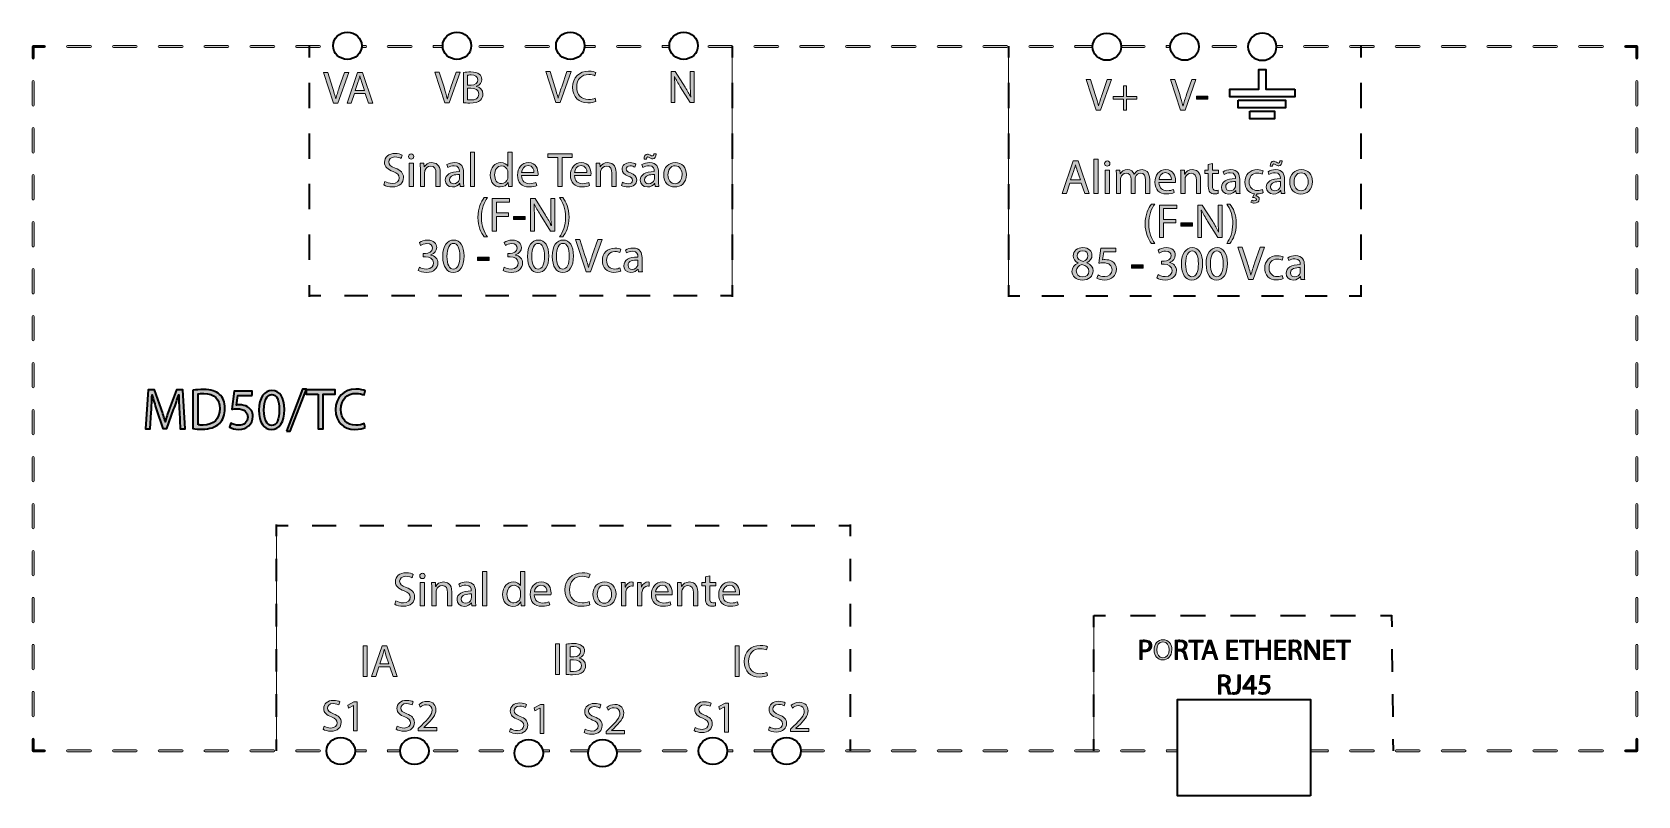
# Model space of a CAD drawing. Extents: x 544 to 1376, y -738 to -342.
import ezdxf

# ---------------------------------------------------------------- set-up
doc = ezdxf.new("R2010")
doc.units = 0
doc.header["$MEASUREMENT"] = 0
for name, pattern in [('AI-Linetype-0', [26.200575, 13.100287, -13.100287]), ('AI-Linetype-1', [22.760284, 11.380142, -11.380142]), ('AI-Linetype-10', [24.830711, 12.415356, -12.415356]), ('AI-Linetype-11', [23.411234, 11.705617, -11.705617]), ('AI-Linetype-2', [26.205462, 13.102731, -13.102731]), ('AI-Linetype-3', [26.200575, 13.100287, -13.100287]), ('AI-Linetype-4', [24.388718, 12.194359, -12.194359]), ('AI-Linetype-5', [26.205462, 13.102731, -13.102731]), ('AI-Linetype-6', [23.251083, 11.625542, -11.625542]), ('AI-Linetype-7', [25.908648, 12.954324, -12.954324]), ('AI-Linetype-8', [23.316622, 11.658311, -11.658311]), ('AI-Linetype-9', [23.40682, 11.70341, -11.70341])]:
    doc.linetypes.add(name, pattern=pattern)
doc.layers.add('OBJETOS', color=7, linetype='Continuous', lineweight=0)

# ---------------------------------------------------------------- blocks, each defined once
blk = doc.blocks.new('Block_2')
at = {"layer": 'OBJETOS', "true_color": 0x000000, "transparency": 33554687}
h = blk.add_hatch(color=18, dxfattribs=at)
h.dxf.hatch_style = 2
edge = h.paths.add_edge_path()
edge.add_spline(control_points=[(544.21, -356.06), (543.93, -356.06), (543.71, -355.84), (543.71, -355.56), (543.71, -355.56), (543.71, -349.56), (543.71, -349.56), (543.71, -349.29), (543.93, -349.06), (544.21, -349.06), (544.21, -349.06), (550.21, -349.06), (550.21, -349.06), (550.48, -349.06), (550.71, -349.29), (550.71, -349.56), (550.71, -349.84), (550.48, -350.06), (550.21, -350.06), (550.21, -350.06), (544.71, -350.06), (544.71, -350.06), (544.71, -350.06), (544.71, -355.56), (544.71, -355.56), (544.71, -355.84), (544.48, -356.06), (544.21, -356.06)], knot_values=[0, 0, 0, 0, 1, 1, 1, 2, 2, 2, 3, 3, 3, 4, 4, 4, 5, 5, 5, 6, 6, 6, 7, 7, 7, 8, 8, 8, 9, 9, 9, 9], degree=3, periodic=0)
h = blk.add_hatch(color=18, dxfattribs=at)
h.dxf.hatch_style = 2
edge = h.paths.add_edge_path()
edge.add_spline(control_points=[(573.96, -350.06), (573.96, -350.06), (562.09, -350.06), (562.09, -350.06), (561.81, -350.06), (561.59, -349.84), (561.59, -349.56), (561.59, -349.29), (561.81, -349.06), (562.09, -349.06), (562.09, -349.06), (573.96, -349.06), (573.96, -349.06), (574.24, -349.06), (574.46, -349.29), (574.46, -349.56), (574.46, -349.84), (574.24, -350.06), (573.96, -350.06)], knot_values=[0, 0, 0, 0, 1, 1, 1, 2, 2, 2, 3, 3, 3, 4, 4, 4, 5, 5, 5, 6, 6, 6, 6], degree=3, periodic=0)
edge = h.paths.add_edge_path()
edge.add_spline(control_points=[(597.72, -350.06), (597.72, -350.06), (585.84, -350.06), (585.84, -350.06), (585.57, -350.06), (585.34, -349.84), (585.34, -349.56), (585.34, -349.29), (585.57, -349.06), (585.84, -349.06), (585.84, -349.06), (597.72, -349.06), (597.72, -349.06), (598, -349.06), (598.22, -349.29), (598.22, -349.56), (598.22, -349.84), (598, -350.06), (597.72, -350.06)], knot_values=[0, 0, 0, 0, 1, 1, 1, 2, 2, 2, 3, 3, 3, 4, 4, 4, 5, 5, 5, 6, 6, 6, 6], degree=3, periodic=0)
edge = h.paths.add_edge_path()
edge.add_spline(control_points=[(621.48, -350.06), (621.48, -350.06), (609.6, -350.06), (609.6, -350.06), (609.32, -350.06), (609.1, -349.84), (609.1, -349.56), (609.1, -349.29), (609.32, -349.06), (609.6, -349.06), (609.6, -349.06), (621.48, -349.06), (621.48, -349.06), (621.75, -349.06), (621.98, -349.29), (621.98, -349.56), (621.98, -349.84), (621.75, -350.06), (621.48, -350.06)], knot_values=[0, 0, 0, 0, 1, 1, 1, 2, 2, 2, 3, 3, 3, 4, 4, 4, 5, 5, 5, 6, 6, 6, 6], degree=3, periodic=0)
edge = h.paths.add_edge_path()
edge.add_spline(control_points=[(645.23, -350.06), (645.23, -350.06), (633.35, -350.06), (633.35, -350.06), (633.08, -350.06), (632.85, -349.84), (632.85, -349.56), (632.85, -349.29), (633.08, -349.06), (633.35, -349.06), (633.35, -349.06), (645.23, -349.06), (645.23, -349.06), (645.51, -349.06), (645.73, -349.29), (645.73, -349.56), (645.73, -349.84), (645.51, -350.06), (645.23, -350.06)], knot_values=[0, 0, 0, 0, 1, 1, 1, 2, 2, 2, 3, 3, 3, 4, 4, 4, 5, 5, 5, 6, 6, 6, 6], degree=3, periodic=0)
edge = h.paths.add_edge_path()
edge.add_spline(control_points=[(668.99, -350.06), (668.99, -350.06), (657.11, -350.06), (657.11, -350.06), (656.83, -350.06), (656.61, -349.84), (656.61, -349.56), (656.61, -349.29), (656.83, -349.06), (657.11, -349.06), (657.11, -349.06), (668.99, -349.06), (668.99, -349.06), (669.26, -349.06), (669.49, -349.29), (669.49, -349.56), (669.49, -349.84), (669.26, -350.06), (668.99, -350.06)], knot_values=[0, 0, 0, 0, 1, 1, 1, 2, 2, 2, 3, 3, 3, 4, 4, 4, 5, 5, 5, 6, 6, 6, 6], degree=3, periodic=0)
edge = h.paths.add_edge_path()
edge.add_spline(control_points=[(692.74, -350.06), (692.74, -350.06), (680.87, -350.06), (680.87, -350.06), (680.59, -350.06), (680.37, -349.84), (680.37, -349.56), (680.37, -349.29), (680.59, -349.06), (680.87, -349.06), (680.87, -349.06), (692.74, -349.06), (692.74, -349.06), (693.02, -349.06), (693.24, -349.29), (693.24, -349.56), (693.24, -349.84), (693.02, -350.06), (692.74, -350.06)], knot_values=[0, 0, 0, 0, 1, 1, 1, 2, 2, 2, 3, 3, 3, 4, 4, 4, 5, 5, 5, 6, 6, 6, 6], degree=3, periodic=0)
edge = h.paths.add_edge_path()
edge.add_spline(control_points=[(716.91, -350.06), (716.91, -350.06), (714.68, -350.06), (714.68, -350.06), (714.62, -350.06), (714.58, -349.84), (714.58, -349.56), (714.58, -349.29), (714.62, -349.06), (714.68, -349.06), (714.68, -349.06), (716.91, -349.06), (716.91, -349.06), (716.96, -349.06), (717, -349.29), (717, -349.56), (717, -349.84), (716.96, -350.06), (716.91, -350.06)], knot_values=[0, 0, 0, 0, 1, 1, 1, 2, 2, 2, 3, 3, 3, 4, 4, 4, 5, 5, 5, 6, 6, 6, 6], degree=3, periodic=0)
edge = h.paths.add_edge_path()
edge.add_spline(control_points=[(740.26, -350.06), (740.26, -350.06), (728.38, -350.06), (728.38, -350.06), (728.1, -350.06), (727.88, -349.84), (727.88, -349.56), (727.88, -349.29), (728.1, -349.06), (728.38, -349.06), (728.38, -349.06), (740.26, -349.06), (740.26, -349.06), (740.53, -349.06), (740.76, -349.29), (740.76, -349.56), (740.76, -349.84), (740.53, -350.06), (740.26, -350.06)], knot_values=[0, 0, 0, 0, 1, 1, 1, 2, 2, 2, 3, 3, 3, 4, 4, 4, 5, 5, 5, 6, 6, 6, 6], degree=3, periodic=0)
edge = h.paths.add_edge_path()
edge.add_spline(control_points=[(756.38, -350.06), (756.38, -350.06), (751.83, -350.06), (751.83, -350.06), (751.72, -350.06), (751.63, -349.84), (751.63, -349.56), (751.63, -349.29), (751.72, -349.06), (751.83, -349.06), (751.83, -349.06), (756.38, -349.06), (756.38, -349.06), (756.49, -349.06), (756.57, -349.29), (756.57, -349.56), (756.57, -349.84), (756.49, -350.06), (756.38, -350.06)], knot_values=[0, 0, 0, 0, 1, 1, 1, 2, 2, 2, 3, 3, 3, 4, 4, 4, 5, 5, 5, 6, 6, 6, 6], degree=3, periodic=0)
edge = h.paths.add_edge_path()
edge.add_spline(control_points=[(787.77, -350.06), (787.77, -350.06), (775.89, -350.06), (775.89, -350.06), (775.61, -350.06), (775.39, -349.84), (775.39, -349.56), (775.39, -349.29), (775.61, -349.06), (775.89, -349.06), (775.89, -349.06), (787.77, -349.06), (787.77, -349.06), (788.04, -349.06), (788.27, -349.29), (788.27, -349.56), (788.27, -349.84), (788.04, -350.06), (787.77, -350.06)], knot_values=[0, 0, 0, 0, 1, 1, 1, 2, 2, 2, 3, 3, 3, 4, 4, 4, 5, 5, 5, 6, 6, 6, 6], degree=3, periodic=0)
edge = h.paths.add_edge_path()
edge.add_spline(control_points=[(811.52, -350.06), (811.52, -350.06), (799.65, -350.06), (799.65, -350.06), (799.37, -350.06), (799.15, -349.84), (799.15, -349.56), (799.15, -349.29), (799.37, -349.06), (799.65, -349.06), (799.65, -349.06), (811.52, -349.06), (811.52, -349.06), (811.8, -349.06), (812.02, -349.29), (812.02, -349.56), (812.02, -349.84), (811.8, -350.06), (811.52, -350.06)], knot_values=[0, 0, 0, 0, 1, 1, 1, 2, 2, 2, 3, 3, 3, 4, 4, 4, 5, 5, 5, 6, 6, 6, 6], degree=3, periodic=0)
edge = h.paths.add_edge_path()
edge.add_spline(control_points=[(835.56, -350.06), (835.56, -350.06), (830.39, -350.06), (830.39, -350.06), (830.27, -350.06), (830.17, -349.84), (830.17, -349.56), (830.17, -349.29), (830.27, -349.06), (830.39, -349.06), (830.39, -349.06), (835.56, -349.06), (835.56, -349.06), (835.68, -349.06), (835.78, -349.29), (835.78, -349.56), (835.78, -349.84), (835.68, -350.06), (835.56, -350.06)], knot_values=[0, 0, 0, 0, 1, 1, 1, 2, 2, 2, 3, 3, 3, 4, 4, 4, 5, 5, 5, 6, 6, 6, 6], degree=3, periodic=0)
edge = h.paths.add_edge_path()
edge.add_spline(control_points=[(859.04, -350.06), (859.04, -350.06), (847.16, -350.06), (847.16, -350.06), (846.88, -350.06), (846.66, -349.84), (846.66, -349.56), (846.66, -349.29), (846.88, -349.06), (847.16, -349.06), (847.16, -349.06), (859.04, -349.06), (859.04, -349.06), (859.31, -349.06), (859.54, -349.29), (859.54, -349.56), (859.54, -349.84), (859.31, -350.06), (859.04, -350.06)], knot_values=[0, 0, 0, 0, 1, 1, 1, 2, 2, 2, 3, 3, 3, 4, 4, 4, 5, 5, 5, 6, 6, 6, 6], degree=3, periodic=0)
edge = h.paths.add_edge_path()
edge.add_spline(control_points=[(873.98, -350.06), (873.98, -350.06), (870.56, -350.06), (870.56, -350.06), (870.48, -350.06), (870.42, -349.84), (870.42, -349.56), (870.42, -349.29), (870.48, -349.06), (870.56, -349.06), (870.56, -349.06), (873.98, -349.06), (873.98, -349.06), (874.05, -349.06), (874.12, -349.29), (874.12, -349.56), (874.12, -349.84), (874.05, -350.06), (873.98, -350.06)], knot_values=[0, 0, 0, 0, 1, 1, 1, 2, 2, 2, 3, 3, 3, 4, 4, 4, 5, 5, 5, 6, 6, 6, 6], degree=3, periodic=0)
edge = h.paths.add_edge_path()
edge.add_spline(control_points=[(906.55, -350.06), (906.55, -350.06), (894.67, -350.06), (894.67, -350.06), (894.4, -350.06), (894.17, -349.84), (894.17, -349.56), (894.17, -349.29), (894.4, -349.06), (894.67, -349.06), (894.67, -349.06), (906.55, -349.06), (906.55, -349.06), (906.83, -349.06), (907.05, -349.29), (907.05, -349.56), (907.05, -349.84), (906.83, -350.06), (906.55, -350.06)], knot_values=[0, 0, 0, 0, 1, 1, 1, 2, 2, 2, 3, 3, 3, 4, 4, 4, 5, 5, 5, 6, 6, 6, 6], degree=3, periodic=0)
edge = h.paths.add_edge_path()
edge.add_spline(control_points=[(930.31, -350.06), (930.31, -350.06), (918.43, -350.06), (918.43, -350.06), (918.15, -350.06), (917.93, -349.84), (917.93, -349.56), (917.93, -349.29), (918.15, -349.06), (918.43, -349.06), (918.43, -349.06), (930.31, -349.06), (930.31, -349.06), (930.58, -349.06), (930.81, -349.29), (930.81, -349.56), (930.81, -349.84), (930.58, -350.06), (930.31, -350.06)], knot_values=[0, 0, 0, 0, 1, 1, 1, 2, 2, 2, 3, 3, 3, 4, 4, 4, 5, 5, 5, 6, 6, 6, 6], degree=3, periodic=0)
edge = h.paths.add_edge_path()
edge.add_spline(control_points=[(954.06, -350.06), (954.06, -350.06), (942.18, -350.06), (942.18, -350.06), (941.91, -350.06), (941.68, -349.84), (941.68, -349.56), (941.68, -349.29), (941.91, -349.06), (942.18, -349.06), (942.18, -349.06), (954.06, -349.06), (954.06, -349.06), (954.34, -349.06), (954.56, -349.29), (954.56, -349.56), (954.56, -349.84), (954.34, -350.06), (954.06, -350.06)], knot_values=[0, 0, 0, 0, 1, 1, 1, 2, 2, 2, 3, 3, 3, 4, 4, 4, 5, 5, 5, 6, 6, 6, 6], degree=3, periodic=0)
edge = h.paths.add_edge_path()
edge.add_spline(control_points=[(977.82, -350.06), (977.82, -350.06), (965.94, -350.06), (965.94, -350.06), (965.66, -350.06), (965.44, -349.84), (965.44, -349.56), (965.44, -349.29), (965.66, -349.06), (965.94, -349.06), (965.94, -349.06), (977.82, -349.06), (977.82, -349.06), (978.09, -349.06), (978.32, -349.29), (978.32, -349.56), (978.32, -349.84), (978.09, -350.06), (977.82, -350.06)], knot_values=[0, 0, 0, 0, 1, 1, 1, 2, 2, 2, 3, 3, 3, 4, 4, 4, 5, 5, 5, 6, 6, 6, 6], degree=3, periodic=0)
edge = h.paths.add_edge_path()
edge.add_spline(control_points=[(1001.57, -350.06), (1001.57, -350.06), (989.7, -350.06), (989.7, -350.06), (989.42, -350.06), (989.2, -349.84), (989.2, -349.56), (989.2, -349.29), (989.42, -349.06), (989.7, -349.06), (989.7, -349.06), (1001.57, -349.06), (1001.57, -349.06), (1001.85, -349.06), (1002.07, -349.29), (1002.07, -349.56), (1002.07, -349.84), (1001.85, -350.06), (1001.57, -350.06)], knot_values=[0, 0, 0, 0, 1, 1, 1, 2, 2, 2, 3, 3, 3, 4, 4, 4, 5, 5, 5, 6, 6, 6, 6], degree=3, periodic=0)
edge = h.paths.add_edge_path()
edge.add_spline(control_points=[(1025.33, -350.06), (1025.33, -350.06), (1013.45, -350.06), (1013.45, -350.06), (1013.17, -350.06), (1012.95, -349.84), (1012.95, -349.56), (1012.95, -349.29), (1013.17, -349.06), (1013.45, -349.06), (1013.45, -349.06), (1025.33, -349.06), (1025.33, -349.06), (1025.61, -349.06), (1025.83, -349.29), (1025.83, -349.56), (1025.83, -349.84), (1025.61, -350.06), (1025.33, -350.06)], knot_values=[0, 0, 0, 0, 1, 1, 1, 2, 2, 2, 3, 3, 3, 4, 4, 4, 5, 5, 5, 6, 6, 6, 6], degree=3, periodic=0)
edge = h.paths.add_edge_path()
edge.add_spline(control_points=[(1049.09, -350.06), (1049.09, -350.06), (1037.21, -350.06), (1037.21, -350.06), (1036.93, -350.06), (1036.71, -349.84), (1036.71, -349.56), (1036.71, -349.29), (1036.93, -349.06), (1037.21, -349.06), (1037.21, -349.06), (1049.09, -349.06), (1049.09, -349.06), (1049.36, -349.06), (1049.59, -349.29), (1049.59, -349.56), (1049.59, -349.84), (1049.36, -350.06), (1049.09, -350.06)], knot_values=[0, 0, 0, 0, 1, 1, 1, 2, 2, 2, 3, 3, 3, 4, 4, 4, 5, 5, 5, 6, 6, 6, 6], degree=3, periodic=0)
edge = h.paths.add_edge_path()
edge.add_spline(control_points=[(1072.84, -350.06), (1072.84, -350.06), (1060.96, -350.06), (1060.96, -350.06), (1060.69, -350.06), (1060.46, -349.84), (1060.46, -349.56), (1060.46, -349.29), (1060.69, -349.06), (1060.96, -349.06), (1060.96, -349.06), (1072.84, -349.06), (1072.84, -349.06), (1073.12, -349.06), (1073.34, -349.29), (1073.34, -349.56), (1073.34, -349.84), (1073.12, -350.06), (1072.84, -350.06)], knot_values=[0, 0, 0, 0, 1, 1, 1, 2, 2, 2, 3, 3, 3, 4, 4, 4, 5, 5, 5, 6, 6, 6, 6], degree=3, periodic=0)
edge = h.paths.add_edge_path()
edge.add_spline(control_points=[(1093.18, -350.06), (1093.18, -350.06), (1084.58, -350.06), (1084.58, -350.06), (1084.38, -350.06), (1084.22, -349.84), (1084.22, -349.56), (1084.22, -349.29), (1084.38, -349.06), (1084.58, -349.06), (1084.58, -349.06), (1093.18, -349.06), (1093.18, -349.06), (1093.38, -349.06), (1093.54, -349.29), (1093.54, -349.56), (1093.54, -349.84), (1093.38, -350.06), (1093.18, -350.06)], knot_values=[0, 0, 0, 0, 1, 1, 1, 2, 2, 2, 3, 3, 3, 4, 4, 4, 5, 5, 5, 6, 6, 6, 6], degree=3, periodic=0)
edge = h.paths.add_edge_path()
edge.add_spline(control_points=[(1120.35, -350.06), (1120.35, -350.06), (1108.48, -350.06), (1108.48, -350.06), (1108.2, -350.06), (1107.98, -349.84), (1107.98, -349.56), (1107.98, -349.29), (1108.2, -349.06), (1108.48, -349.06), (1108.48, -349.06), (1120.35, -349.06), (1120.35, -349.06), (1120.63, -349.06), (1120.85, -349.29), (1120.85, -349.56), (1120.85, -349.84), (1120.63, -350.06), (1120.35, -350.06)], knot_values=[0, 0, 0, 0, 1, 1, 1, 2, 2, 2, 3, 3, 3, 4, 4, 4, 5, 5, 5, 6, 6, 6, 6], degree=3, periodic=0)
edge = h.paths.add_edge_path()
edge.add_spline(control_points=[(1133.77, -350.06), (1133.77, -350.06), (1131.81, -350.06), (1131.81, -350.06), (1131.77, -350.06), (1131.73, -349.84), (1131.73, -349.56), (1131.73, -349.29), (1131.77, -349.06), (1131.81, -349.06), (1131.81, -349.06), (1133.77, -349.06), (1133.77, -349.06), (1133.81, -349.06), (1133.85, -349.29), (1133.85, -349.56), (1133.85, -349.84), (1133.81, -350.06), (1133.77, -350.06)], knot_values=[0, 0, 0, 0, 1, 1, 1, 2, 2, 2, 3, 3, 3, 4, 4, 4, 5, 5, 5, 6, 6, 6, 6], degree=3, periodic=0)
edge = h.paths.add_edge_path()
edge.add_spline(control_points=[(1167.87, -350.06), (1167.87, -350.06), (1155.99, -350.06), (1155.99, -350.06), (1155.71, -350.06), (1155.49, -349.84), (1155.49, -349.56), (1155.49, -349.29), (1155.71, -349.06), (1155.99, -349.06), (1155.99, -349.06), (1167.87, -349.06), (1167.87, -349.06), (1168.14, -349.06), (1168.37, -349.29), (1168.37, -349.56), (1168.37, -349.84), (1168.14, -350.06), (1167.87, -350.06)], knot_values=[0, 0, 0, 0, 1, 1, 1, 2, 2, 2, 3, 3, 3, 4, 4, 4, 5, 5, 5, 6, 6, 6, 6], degree=3, periodic=0)
edge = h.paths.add_edge_path()
edge.add_spline(control_points=[(1192.01, -350.06), (1192.01, -350.06), (1189.28, -350.06), (1189.28, -350.06), (1189.22, -350.06), (1189.17, -349.84), (1189.17, -349.56), (1189.17, -349.29), (1189.22, -349.06), (1189.28, -349.06), (1189.28, -349.06), (1192.01, -349.06), (1192.01, -349.06), (1192.07, -349.06), (1192.12, -349.29), (1192.12, -349.56), (1192.12, -349.84), (1192.07, -350.06), (1192.01, -350.06)], knot_values=[0, 0, 0, 0, 1, 1, 1, 2, 2, 2, 3, 3, 3, 4, 4, 4, 5, 5, 5, 6, 6, 6, 6], degree=3, periodic=0)
edge = h.paths.add_edge_path()
edge.add_spline(control_points=[(1215.38, -350.06), (1215.38, -350.06), (1203.5, -350.06), (1203.5, -350.06), (1203.22, -350.06), (1203, -349.84), (1203, -349.56), (1203, -349.29), (1203.22, -349.06), (1203.5, -349.06), (1203.5, -349.06), (1215.38, -349.06), (1215.38, -349.06), (1215.66, -349.06), (1215.88, -349.29), (1215.88, -349.56), (1215.88, -349.84), (1215.66, -350.06), (1215.38, -350.06)], knot_values=[0, 0, 0, 0, 1, 1, 1, 2, 2, 2, 3, 3, 3, 4, 4, 4, 5, 5, 5, 6, 6, 6, 6], degree=3, periodic=0)
edge = h.paths.add_edge_path()
edge.add_spline(control_points=[(1239.13, -350.06), (1239.13, -350.06), (1227.26, -350.06), (1227.26, -350.06), (1226.98, -350.06), (1226.76, -349.84), (1226.76, -349.56), (1226.76, -349.29), (1226.98, -349.06), (1227.26, -349.06), (1227.26, -349.06), (1239.13, -349.06), (1239.13, -349.06), (1239.41, -349.06), (1239.63, -349.29), (1239.63, -349.56), (1239.63, -349.84), (1239.41, -350.06), (1239.13, -350.06)], knot_values=[0, 0, 0, 0, 1, 1, 1, 2, 2, 2, 3, 3, 3, 4, 4, 4, 5, 5, 5, 6, 6, 6, 6], degree=3, periodic=0)
edge = h.paths.add_edge_path()
edge.add_spline(control_points=[(1262.89, -350.06), (1262.89, -350.06), (1251.01, -350.06), (1251.01, -350.06), (1250.74, -350.06), (1250.51, -349.84), (1250.51, -349.56), (1250.51, -349.29), (1250.74, -349.06), (1251.01, -349.06), (1251.01, -349.06), (1262.89, -349.06), (1262.89, -349.06), (1263.17, -349.06), (1263.39, -349.29), (1263.39, -349.56), (1263.39, -349.84), (1263.17, -350.06), (1262.89, -350.06)], knot_values=[0, 0, 0, 0, 1, 1, 1, 2, 2, 2, 3, 3, 3, 4, 4, 4, 5, 5, 5, 6, 6, 6, 6], degree=3, periodic=0)
edge = h.paths.add_edge_path()
edge.add_spline(control_points=[(1286.65, -350.06), (1286.65, -350.06), (1274.77, -350.06), (1274.77, -350.06), (1274.49, -350.06), (1274.27, -349.84), (1274.27, -349.56), (1274.27, -349.29), (1274.49, -349.06), (1274.77, -349.06), (1274.77, -349.06), (1286.65, -349.06), (1286.65, -349.06), (1286.92, -349.06), (1287.15, -349.29), (1287.15, -349.56), (1287.15, -349.84), (1286.92, -350.06), (1286.65, -350.06)], knot_values=[0, 0, 0, 0, 1, 1, 1, 2, 2, 2, 3, 3, 3, 4, 4, 4, 5, 5, 5, 6, 6, 6, 6], degree=3, periodic=0)
edge = h.paths.add_edge_path()
edge.add_spline(control_points=[(1310.4, -350.06), (1310.4, -350.06), (1298.52, -350.06), (1298.52, -350.06), (1298.25, -350.06), (1298.02, -349.84), (1298.02, -349.56), (1298.02, -349.29), (1298.25, -349.06), (1298.52, -349.06), (1298.52, -349.06), (1310.4, -349.06), (1310.4, -349.06), (1310.68, -349.06), (1310.9, -349.29), (1310.9, -349.56), (1310.9, -349.84), (1310.68, -350.06), (1310.4, -350.06)], knot_values=[0, 0, 0, 0, 1, 1, 1, 2, 2, 2, 3, 3, 3, 4, 4, 4, 5, 5, 5, 6, 6, 6, 6], degree=3, periodic=0)
edge = h.paths.add_edge_path()
edge.add_spline(control_points=[(1334.16, -350.06), (1334.16, -350.06), (1322.28, -350.06), (1322.28, -350.06), (1322, -350.06), (1321.78, -349.84), (1321.78, -349.56), (1321.78, -349.29), (1322, -349.06), (1322.28, -349.06), (1322.28, -349.06), (1334.16, -349.06), (1334.16, -349.06), (1334.44, -349.06), (1334.66, -349.29), (1334.66, -349.56), (1334.66, -349.84), (1334.44, -350.06), (1334.16, -350.06)], knot_values=[0, 0, 0, 0, 1, 1, 1, 2, 2, 2, 3, 3, 3, 4, 4, 4, 5, 5, 5, 6, 6, 6, 6], degree=3, periodic=0)
edge = h.paths.add_edge_path()
edge.add_spline(control_points=[(1357.92, -350.06), (1357.92, -350.06), (1346.04, -350.06), (1346.04, -350.06), (1345.76, -350.06), (1345.54, -349.84), (1345.54, -349.56), (1345.54, -349.29), (1345.76, -349.06), (1346.04, -349.06), (1346.04, -349.06), (1357.92, -349.06), (1357.92, -349.06), (1358.19, -349.06), (1358.42, -349.29), (1358.42, -349.56), (1358.42, -349.84), (1358.19, -350.06), (1357.92, -350.06)], knot_values=[0, 0, 0, 0, 1, 1, 1, 2, 2, 2, 3, 3, 3, 4, 4, 4, 5, 5, 5, 6, 6, 6, 6], degree=3, periodic=0)
h = blk.add_hatch(color=18, dxfattribs=at)
h.dxf.hatch_style = 2
edge = h.paths.add_edge_path()
edge.add_spline(control_points=[(1375.79, -356.06), (1375.52, -356.06), (1375.29, -355.84), (1375.29, -355.56), (1375.29, -355.56), (1375.29, -350.06), (1375.29, -350.06), (1375.29, -350.06), (1369.79, -350.06), (1369.79, -350.06), (1369.52, -350.06), (1369.29, -349.84), (1369.29, -349.56), (1369.29, -349.29), (1369.52, -349.06), (1369.79, -349.06), (1369.79, -349.06), (1375.79, -349.06), (1375.79, -349.06), (1376.07, -349.06), (1376.29, -349.29), (1376.29, -349.56), (1376.29, -349.56), (1376.29, -355.56), (1376.29, -355.56), (1376.29, -355.84), (1376.07, -356.06), (1375.79, -356.06)], knot_values=[0, 0, 0, 0, 1, 1, 1, 2, 2, 2, 3, 3, 3, 4, 4, 4, 5, 5, 5, 6, 6, 6, 7, 7, 7, 8, 8, 8, 9, 9, 9, 9], degree=3, periodic=0)
h = blk.add_hatch(color=18, dxfattribs=at)
h.dxf.hatch_style = 2
edge = h.paths.add_edge_path()
edge.add_spline(control_points=[(544.21, -380.41), (543.93, -380.41), (543.71, -380.18), (543.71, -379.91), (543.71, -379.91), (543.71, -367.73), (543.71, -367.73), (543.71, -367.46), (543.93, -367.23), (544.21, -367.23), (544.48, -367.23), (544.71, -367.46), (544.71, -367.73), (544.71, -367.73), (544.71, -379.91), (544.71, -379.91), (544.71, -380.18), (544.48, -380.41), (544.21, -380.41)], knot_values=[0, 0, 0, 0, 1, 1, 1, 2, 2, 2, 3, 3, 3, 4, 4, 4, 5, 5, 5, 6, 6, 6, 6], degree=3, periodic=0)
edge = h.paths.add_edge_path()
edge.add_spline(control_points=[(544.21, -404.75), (543.93, -404.75), (543.71, -404.53), (543.71, -404.25), (543.71, -404.25), (543.71, -392.08), (543.71, -392.08), (543.71, -391.8), (543.93, -391.58), (544.21, -391.58), (544.48, -391.58), (544.71, -391.8), (544.71, -392.08), (544.71, -392.08), (544.71, -404.25), (544.71, -404.25), (544.71, -404.53), (544.48, -404.75), (544.21, -404.75)], knot_values=[0, 0, 0, 0, 1, 1, 1, 2, 2, 2, 3, 3, 3, 4, 4, 4, 5, 5, 5, 6, 6, 6, 6], degree=3, periodic=0)
edge = h.paths.add_edge_path()
edge.add_spline(control_points=[(544.21, -429.1), (543.93, -429.1), (543.71, -428.87), (543.71, -428.6), (543.71, -428.6), (543.71, -416.42), (543.71, -416.42), (543.71, -416.15), (543.93, -415.92), (544.21, -415.92), (544.48, -415.92), (544.71, -416.15), (544.71, -416.42), (544.71, -416.42), (544.71, -428.6), (544.71, -428.6), (544.71, -428.87), (544.48, -429.1), (544.21, -429.1)], knot_values=[0, 0, 0, 0, 1, 1, 1, 2, 2, 2, 3, 3, 3, 4, 4, 4, 5, 5, 5, 6, 6, 6, 6], degree=3, periodic=0)
edge = h.paths.add_edge_path()
edge.add_spline(control_points=[(544.21, -453.44), (543.93, -453.44), (543.71, -453.22), (543.71, -452.94), (543.71, -452.94), (543.71, -440.77), (543.71, -440.77), (543.71, -440.49), (543.93, -440.27), (544.21, -440.27), (544.48, -440.27), (544.71, -440.49), (544.71, -440.77), (544.71, -440.77), (544.71, -452.94), (544.71, -452.94), (544.71, -453.22), (544.48, -453.44), (544.21, -453.44)], knot_values=[0, 0, 0, 0, 1, 1, 1, 2, 2, 2, 3, 3, 3, 4, 4, 4, 5, 5, 5, 6, 6, 6, 6], degree=3, periodic=0)
edge = h.paths.add_edge_path()
edge.add_spline(control_points=[(544.21, -477.79), (543.93, -477.79), (543.71, -477.56), (543.71, -477.29), (543.71, -477.29), (543.71, -465.11), (543.71, -465.11), (543.71, -464.84), (543.93, -464.61), (544.21, -464.61), (544.48, -464.61), (544.71, -464.84), (544.71, -465.11), (544.71, -465.11), (544.71, -477.29), (544.71, -477.29), (544.71, -477.56), (544.48, -477.79), (544.21, -477.79)], knot_values=[0, 0, 0, 0, 1, 1, 1, 2, 2, 2, 3, 3, 3, 4, 4, 4, 5, 5, 5, 6, 6, 6, 6], degree=3, periodic=0)
edge = h.paths.add_edge_path()
edge.add_spline(control_points=[(544.21, -502.13), (543.93, -502.13), (543.71, -501.91), (543.71, -501.63), (543.71, -501.63), (543.71, -489.46), (543.71, -489.46), (543.71, -489.18), (543.93, -488.96), (544.21, -488.96), (544.48, -488.96), (544.71, -489.18), (544.71, -489.46), (544.71, -489.46), (544.71, -501.63), (544.71, -501.63), (544.71, -501.91), (544.48, -502.13), (544.21, -502.13)], knot_values=[0, 0, 0, 0, 1, 1, 1, 2, 2, 2, 3, 3, 3, 4, 4, 4, 5, 5, 5, 6, 6, 6, 6], degree=3, periodic=0)
edge = h.paths.add_edge_path()
edge.add_spline(control_points=[(544.21, -526.48), (543.93, -526.48), (543.71, -526.25), (543.71, -525.98), (543.71, -525.98), (543.71, -513.8), (543.71, -513.8), (543.71, -513.53), (543.93, -513.3), (544.21, -513.3), (544.48, -513.3), (544.71, -513.53), (544.71, -513.8), (544.71, -513.8), (544.71, -525.98), (544.71, -525.98), (544.71, -526.25), (544.48, -526.48), (544.21, -526.48)], knot_values=[0, 0, 0, 0, 1, 1, 1, 2, 2, 2, 3, 3, 3, 4, 4, 4, 5, 5, 5, 6, 6, 6, 6], degree=3, periodic=0)
edge = h.paths.add_edge_path()
edge.add_spline(control_points=[(544.21, -550.82), (543.93, -550.82), (543.71, -550.6), (543.71, -550.32), (543.71, -550.32), (543.71, -538.15), (543.71, -538.15), (543.71, -537.87), (543.93, -537.65), (544.21, -537.65), (544.48, -537.65), (544.71, -537.87), (544.71, -538.15), (544.71, -538.15), (544.71, -550.32), (544.71, -550.32), (544.71, -550.6), (544.48, -550.82), (544.21, -550.82)], knot_values=[0, 0, 0, 0, 1, 1, 1, 2, 2, 2, 3, 3, 3, 4, 4, 4, 5, 5, 5, 6, 6, 6, 6], degree=3, periodic=0)
edge = h.paths.add_edge_path()
edge.add_spline(control_points=[(544.21, -575.17), (543.93, -575.17), (543.71, -574.94), (543.71, -574.67), (543.71, -574.67), (543.71, -562.49), (543.71, -562.49), (543.71, -562.22), (543.93, -561.99), (544.21, -561.99), (544.48, -561.99), (544.71, -562.22), (544.71, -562.49), (544.71, -562.49), (544.71, -574.67), (544.71, -574.67), (544.71, -574.94), (544.48, -575.17), (544.21, -575.17)], knot_values=[0, 0, 0, 0, 1, 1, 1, 2, 2, 2, 3, 3, 3, 4, 4, 4, 5, 5, 5, 6, 6, 6, 6], degree=3, periodic=0)
edge = h.paths.add_edge_path()
edge.add_spline(control_points=[(544.21, -599.51), (543.93, -599.51), (543.71, -599.29), (543.71, -599.01), (543.71, -599.01), (543.71, -586.84), (543.71, -586.84), (543.71, -586.56), (543.93, -586.34), (544.21, -586.34), (544.48, -586.34), (544.71, -586.56), (544.71, -586.84), (544.71, -586.84), (544.71, -599.01), (544.71, -599.01), (544.71, -599.29), (544.48, -599.51), (544.21, -599.51)], knot_values=[0, 0, 0, 0, 1, 1, 1, 2, 2, 2, 3, 3, 3, 4, 4, 4, 5, 5, 5, 6, 6, 6, 6], degree=3, periodic=0)
edge = h.paths.add_edge_path()
edge.add_spline(control_points=[(544.21, -623.86), (543.93, -623.86), (543.71, -623.63), (543.71, -623.36), (543.71, -623.36), (543.71, -611.18), (543.71, -611.18), (543.71, -610.91), (543.93, -610.68), (544.21, -610.68), (544.48, -610.68), (544.71, -610.91), (544.71, -611.18), (544.71, -611.18), (544.71, -623.36), (544.71, -623.36), (544.71, -623.63), (544.48, -623.86), (544.21, -623.86)], knot_values=[0, 0, 0, 0, 1, 1, 1, 2, 2, 2, 3, 3, 3, 4, 4, 4, 5, 5, 5, 6, 6, 6, 6], degree=3, periodic=0)
edge = h.paths.add_edge_path()
edge.add_spline(control_points=[(544.21, -648.2), (543.93, -648.2), (543.71, -647.98), (543.71, -647.7), (543.71, -647.7), (543.71, -635.53), (543.71, -635.53), (543.71, -635.25), (543.93, -635.03), (544.21, -635.03), (544.48, -635.03), (544.71, -635.25), (544.71, -635.53), (544.71, -635.53), (544.71, -647.7), (544.71, -647.7), (544.71, -647.98), (544.48, -648.2), (544.21, -648.2)], knot_values=[0, 0, 0, 0, 1, 1, 1, 2, 2, 2, 3, 3, 3, 4, 4, 4, 5, 5, 5, 6, 6, 6, 6], degree=3, periodic=0)
edge = h.paths.add_edge_path()
edge.add_spline(control_points=[(544.21, -672.54), (543.93, -672.54), (543.71, -672.32), (543.71, -672.04), (543.71, -672.04), (543.71, -659.87), (543.71, -659.87), (543.71, -659.6), (543.93, -659.37), (544.21, -659.37), (544.48, -659.37), (544.71, -659.6), (544.71, -659.87), (544.71, -659.87), (544.71, -672.04), (544.71, -672.04), (544.71, -672.32), (544.48, -672.54), (544.21, -672.54)], knot_values=[0, 0, 0, 0, 1, 1, 1, 2, 2, 2, 3, 3, 3, 4, 4, 4, 5, 5, 5, 6, 6, 6, 6], degree=3, periodic=0)
edge = h.paths.add_edge_path()
edge.add_spline(control_points=[(544.21, -696.89), (543.93, -696.89), (543.71, -696.67), (543.71, -696.39), (543.71, -696.39), (543.71, -684.22), (543.71, -684.22), (543.71, -683.94), (543.93, -683.72), (544.21, -683.72), (544.48, -683.72), (544.71, -683.94), (544.71, -684.22), (544.71, -684.22), (544.71, -696.39), (544.71, -696.39), (544.71, -696.67), (544.48, -696.89), (544.21, -696.89)], knot_values=[0, 0, 0, 0, 1, 1, 1, 2, 2, 2, 3, 3, 3, 4, 4, 4, 5, 5, 5, 6, 6, 6, 6], degree=3, periodic=0)
h = blk.add_hatch(color=18, dxfattribs=at)
h.dxf.hatch_style = 2
edge = h.paths.add_edge_path()
edge.add_spline(control_points=[(1375.79, -380.41), (1375.52, -380.41), (1375.29, -380.18), (1375.29, -379.91), (1375.29, -379.91), (1375.29, -367.73), (1375.29, -367.73), (1375.29, -367.46), (1375.52, -367.23), (1375.79, -367.23), (1376.07, -367.23), (1376.29, -367.46), (1376.29, -367.73), (1376.29, -367.73), (1376.29, -379.91), (1376.29, -379.91), (1376.29, -380.18), (1376.07, -380.41), (1375.79, -380.41)], knot_values=[0, 0, 0, 0, 1, 1, 1, 2, 2, 2, 3, 3, 3, 4, 4, 4, 5, 5, 5, 6, 6, 6, 6], degree=3, periodic=0)
edge = h.paths.add_edge_path()
edge.add_spline(control_points=[(1375.79, -404.75), (1375.52, -404.75), (1375.29, -404.53), (1375.29, -404.25), (1375.29, -404.25), (1375.29, -392.08), (1375.29, -392.08), (1375.29, -391.8), (1375.52, -391.58), (1375.79, -391.58), (1376.07, -391.58), (1376.29, -391.8), (1376.29, -392.08), (1376.29, -392.08), (1376.29, -404.25), (1376.29, -404.25), (1376.29, -404.53), (1376.07, -404.75), (1375.79, -404.75)], knot_values=[0, 0, 0, 0, 1, 1, 1, 2, 2, 2, 3, 3, 3, 4, 4, 4, 5, 5, 5, 6, 6, 6, 6], degree=3, periodic=0)
edge = h.paths.add_edge_path()
edge.add_spline(control_points=[(1375.79, -429.1), (1375.52, -429.1), (1375.29, -428.87), (1375.29, -428.6), (1375.29, -428.6), (1375.29, -416.42), (1375.29, -416.42), (1375.29, -416.15), (1375.52, -415.92), (1375.79, -415.92), (1376.07, -415.92), (1376.29, -416.15), (1376.29, -416.42), (1376.29, -416.42), (1376.29, -428.6), (1376.29, -428.6), (1376.29, -428.87), (1376.07, -429.1), (1375.79, -429.1)], knot_values=[0, 0, 0, 0, 1, 1, 1, 2, 2, 2, 3, 3, 3, 4, 4, 4, 5, 5, 5, 6, 6, 6, 6], degree=3, periodic=0)
edge = h.paths.add_edge_path()
edge.add_spline(control_points=[(1375.79, -453.44), (1375.52, -453.44), (1375.29, -453.22), (1375.29, -452.94), (1375.29, -452.94), (1375.29, -440.77), (1375.29, -440.77), (1375.29, -440.49), (1375.52, -440.27), (1375.79, -440.27), (1376.07, -440.27), (1376.29, -440.49), (1376.29, -440.77), (1376.29, -440.77), (1376.29, -452.94), (1376.29, -452.94), (1376.29, -453.22), (1376.07, -453.44), (1375.79, -453.44)], knot_values=[0, 0, 0, 0, 1, 1, 1, 2, 2, 2, 3, 3, 3, 4, 4, 4, 5, 5, 5, 6, 6, 6, 6], degree=3, periodic=0)
edge = h.paths.add_edge_path()
edge.add_spline(control_points=[(1375.79, -477.79), (1375.52, -477.79), (1375.29, -477.56), (1375.29, -477.29), (1375.29, -477.29), (1375.29, -465.11), (1375.29, -465.11), (1375.29, -464.84), (1375.52, -464.61), (1375.79, -464.61), (1376.07, -464.61), (1376.29, -464.84), (1376.29, -465.11), (1376.29, -465.11), (1376.29, -477.29), (1376.29, -477.29), (1376.29, -477.56), (1376.07, -477.79), (1375.79, -477.79)], knot_values=[0, 0, 0, 0, 1, 1, 1, 2, 2, 2, 3, 3, 3, 4, 4, 4, 5, 5, 5, 6, 6, 6, 6], degree=3, periodic=0)
edge = h.paths.add_edge_path()
edge.add_spline(control_points=[(1375.79, -502.13), (1375.52, -502.13), (1375.29, -501.91), (1375.29, -501.63), (1375.29, -501.63), (1375.29, -489.46), (1375.29, -489.46), (1375.29, -489.18), (1375.52, -488.96), (1375.79, -488.96), (1376.07, -488.96), (1376.29, -489.18), (1376.29, -489.46), (1376.29, -489.46), (1376.29, -501.63), (1376.29, -501.63), (1376.29, -501.91), (1376.07, -502.13), (1375.79, -502.13)], knot_values=[0, 0, 0, 0, 1, 1, 1, 2, 2, 2, 3, 3, 3, 4, 4, 4, 5, 5, 5, 6, 6, 6, 6], degree=3, periodic=0)
edge = h.paths.add_edge_path()
edge.add_spline(control_points=[(1375.79, -526.48), (1375.52, -526.48), (1375.29, -526.25), (1375.29, -525.98), (1375.29, -525.98), (1375.29, -513.8), (1375.29, -513.8), (1375.29, -513.53), (1375.52, -513.3), (1375.79, -513.3), (1376.07, -513.3), (1376.29, -513.53), (1376.29, -513.8), (1376.29, -513.8), (1376.29, -525.98), (1376.29, -525.98), (1376.29, -526.25), (1376.07, -526.48), (1375.79, -526.48)], knot_values=[0, 0, 0, 0, 1, 1, 1, 2, 2, 2, 3, 3, 3, 4, 4, 4, 5, 5, 5, 6, 6, 6, 6], degree=3, periodic=0)
edge = h.paths.add_edge_path()
edge.add_spline(control_points=[(1375.79, -550.82), (1375.52, -550.82), (1375.29, -550.6), (1375.29, -550.32), (1375.29, -550.32), (1375.29, -538.15), (1375.29, -538.15), (1375.29, -537.87), (1375.52, -537.65), (1375.79, -537.65), (1376.07, -537.65), (1376.29, -537.87), (1376.29, -538.15), (1376.29, -538.15), (1376.29, -550.32), (1376.29, -550.32), (1376.29, -550.6), (1376.07, -550.82), (1375.79, -550.82)], knot_values=[0, 0, 0, 0, 1, 1, 1, 2, 2, 2, 3, 3, 3, 4, 4, 4, 5, 5, 5, 6, 6, 6, 6], degree=3, periodic=0)
edge = h.paths.add_edge_path()
edge.add_spline(control_points=[(1375.79, -575.17), (1375.52, -575.17), (1375.29, -574.94), (1375.29, -574.67), (1375.29, -574.67), (1375.29, -562.49), (1375.29, -562.49), (1375.29, -562.22), (1375.52, -561.99), (1375.79, -561.99), (1376.07, -561.99), (1376.29, -562.22), (1376.29, -562.49), (1376.29, -562.49), (1376.29, -574.67), (1376.29, -574.67), (1376.29, -574.94), (1376.07, -575.17), (1375.79, -575.17)], knot_values=[0, 0, 0, 0, 1, 1, 1, 2, 2, 2, 3, 3, 3, 4, 4, 4, 5, 5, 5, 6, 6, 6, 6], degree=3, periodic=0)
edge = h.paths.add_edge_path()
edge.add_spline(control_points=[(1375.79, -599.51), (1375.52, -599.51), (1375.29, -599.29), (1375.29, -599.01), (1375.29, -599.01), (1375.29, -586.84), (1375.29, -586.84), (1375.29, -586.56), (1375.52, -586.34), (1375.79, -586.34), (1376.07, -586.34), (1376.29, -586.56), (1376.29, -586.84), (1376.29, -586.84), (1376.29, -599.01), (1376.29, -599.01), (1376.29, -599.29), (1376.07, -599.51), (1375.79, -599.51)], knot_values=[0, 0, 0, 0, 1, 1, 1, 2, 2, 2, 3, 3, 3, 4, 4, 4, 5, 5, 5, 6, 6, 6, 6], degree=3, periodic=0)
edge = h.paths.add_edge_path()
edge.add_spline(control_points=[(1375.79, -623.86), (1375.52, -623.86), (1375.29, -623.63), (1375.29, -623.36), (1375.29, -623.36), (1375.29, -611.18), (1375.29, -611.18), (1375.29, -610.91), (1375.52, -610.68), (1375.79, -610.68), (1376.07, -610.68), (1376.29, -610.91), (1376.29, -611.18), (1376.29, -611.18), (1376.29, -623.36), (1376.29, -623.36), (1376.29, -623.63), (1376.07, -623.86), (1375.79, -623.86)], knot_values=[0, 0, 0, 0, 1, 1, 1, 2, 2, 2, 3, 3, 3, 4, 4, 4, 5, 5, 5, 6, 6, 6, 6], degree=3, periodic=0)
edge = h.paths.add_edge_path()
edge.add_spline(control_points=[(1375.79, -648.2), (1375.52, -648.2), (1375.29, -647.98), (1375.29, -647.7), (1375.29, -647.7), (1375.29, -635.53), (1375.29, -635.53), (1375.29, -635.25), (1375.52, -635.03), (1375.79, -635.03), (1376.07, -635.03), (1376.29, -635.25), (1376.29, -635.53), (1376.29, -635.53), (1376.29, -647.7), (1376.29, -647.7), (1376.29, -647.98), (1376.07, -648.2), (1375.79, -648.2)], knot_values=[0, 0, 0, 0, 1, 1, 1, 2, 2, 2, 3, 3, 3, 4, 4, 4, 5, 5, 5, 6, 6, 6, 6], degree=3, periodic=0)
edge = h.paths.add_edge_path()
edge.add_spline(control_points=[(1375.79, -672.54), (1375.52, -672.54), (1375.29, -672.32), (1375.29, -672.04), (1375.29, -672.04), (1375.29, -659.87), (1375.29, -659.87), (1375.29, -659.6), (1375.52, -659.37), (1375.79, -659.37), (1376.07, -659.37), (1376.29, -659.6), (1376.29, -659.87), (1376.29, -659.87), (1376.29, -672.04), (1376.29, -672.04), (1376.29, -672.32), (1376.07, -672.54), (1375.79, -672.54)], knot_values=[0, 0, 0, 0, 1, 1, 1, 2, 2, 2, 3, 3, 3, 4, 4, 4, 5, 5, 5, 6, 6, 6, 6], degree=3, periodic=0)
edge = h.paths.add_edge_path()
edge.add_spline(control_points=[(1375.79, -696.89), (1375.52, -696.89), (1375.29, -696.67), (1375.29, -696.39), (1375.29, -696.39), (1375.29, -684.22), (1375.29, -684.22), (1375.29, -683.94), (1375.52, -683.72), (1375.79, -683.72), (1376.07, -683.72), (1376.29, -683.94), (1376.29, -684.22), (1376.29, -684.22), (1376.29, -696.39), (1376.29, -696.39), (1376.29, -696.67), (1376.07, -696.89), (1375.79, -696.89)], knot_values=[0, 0, 0, 0, 1, 1, 1, 2, 2, 2, 3, 3, 3, 4, 4, 4, 5, 5, 5, 6, 6, 6, 6], degree=3, periodic=0)
h = blk.add_hatch(color=18, dxfattribs=at)
h.dxf.hatch_style = 2
edge = h.paths.add_edge_path()
edge.add_spline(control_points=[(550.21, -715.06), (550.21, -715.06), (544.21, -715.06), (544.21, -715.06), (543.93, -715.06), (543.71, -714.84), (543.71, -714.56), (543.71, -714.56), (543.71, -708.56), (543.71, -708.56), (543.71, -708.29), (543.93, -708.06), (544.21, -708.06), (544.48, -708.06), (544.71, -708.29), (544.71, -708.56), (544.71, -708.56), (544.71, -714.06), (544.71, -714.06), (544.71, -714.06), (550.21, -714.06), (550.21, -714.06), (550.48, -714.06), (550.71, -714.29), (550.71, -714.56), (550.71, -714.84), (550.48, -715.06), (550.21, -715.06)], knot_values=[0, 0, 0, 0, 1, 1, 1, 2, 2, 2, 3, 3, 3, 4, 4, 4, 5, 5, 5, 6, 6, 6, 7, 7, 7, 8, 8, 8, 9, 9, 9, 9], degree=3, periodic=0)
h = blk.add_hatch(color=18, dxfattribs=at)
h.dxf.hatch_style = 2
edge = h.paths.add_edge_path()
edge.add_spline(control_points=[(573.96, -715.06), (573.96, -715.06), (562.08, -715.06), (562.08, -715.06), (561.81, -715.06), (561.58, -714.84), (561.58, -714.56), (561.58, -714.29), (561.81, -714.06), (562.08, -714.06), (562.08, -714.06), (573.96, -714.06), (573.96, -714.06), (574.24, -714.06), (574.46, -714.29), (574.46, -714.56), (574.46, -714.84), (574.24, -715.06), (573.96, -715.06)], knot_values=[0, 0, 0, 0, 1, 1, 1, 2, 2, 2, 3, 3, 3, 4, 4, 4, 5, 5, 5, 6, 6, 6, 6], degree=3, periodic=0)
edge = h.paths.add_edge_path()
edge.add_spline(control_points=[(597.72, -715.06), (597.72, -715.06), (585.84, -715.06), (585.84, -715.06), (585.56, -715.06), (585.34, -714.84), (585.34, -714.56), (585.34, -714.29), (585.56, -714.06), (585.84, -714.06), (585.84, -714.06), (597.72, -714.06), (597.72, -714.06), (598, -714.06), (598.22, -714.29), (598.22, -714.56), (598.22, -714.84), (598, -715.06), (597.72, -715.06)], knot_values=[0, 0, 0, 0, 1, 1, 1, 2, 2, 2, 3, 3, 3, 4, 4, 4, 5, 5, 5, 6, 6, 6, 6], degree=3, periodic=0)
edge = h.paths.add_edge_path()
edge.add_spline(control_points=[(621.48, -715.06), (621.48, -715.06), (609.6, -715.06), (609.6, -715.06), (609.32, -715.06), (609.1, -714.84), (609.1, -714.56), (609.1, -714.29), (609.32, -714.06), (609.6, -714.06), (609.6, -714.06), (621.48, -714.06), (621.48, -714.06), (621.75, -714.06), (621.98, -714.29), (621.98, -714.56), (621.98, -714.84), (621.75, -715.06), (621.48, -715.06)], knot_values=[0, 0, 0, 0, 1, 1, 1, 2, 2, 2, 3, 3, 3, 4, 4, 4, 5, 5, 5, 6, 6, 6, 6], degree=3, periodic=0)
edge = h.paths.add_edge_path()
edge.add_spline(control_points=[(645.23, -715.06), (645.23, -715.06), (633.35, -715.06), (633.35, -715.06), (633.08, -715.06), (632.85, -714.84), (632.85, -714.56), (632.85, -714.29), (633.08, -714.06), (633.35, -714.06), (633.35, -714.06), (645.23, -714.06), (645.23, -714.06), (645.51, -714.06), (645.73, -714.29), (645.73, -714.56), (645.73, -714.84), (645.51, -715.06), (645.23, -715.06)], knot_values=[0, 0, 0, 0, 1, 1, 1, 2, 2, 2, 3, 3, 3, 4, 4, 4, 5, 5, 5, 6, 6, 6, 6], degree=3, periodic=0)
edge = h.paths.add_edge_path()
edge.add_spline(control_points=[(668.99, -715.06), (668.99, -715.06), (657.11, -715.06), (657.11, -715.06), (656.83, -715.06), (656.61, -714.84), (656.61, -714.56), (656.61, -714.29), (656.83, -714.06), (657.11, -714.06), (657.11, -714.06), (668.99, -714.06), (668.99, -714.06), (669.26, -714.06), (669.49, -714.29), (669.49, -714.56), (669.49, -714.84), (669.26, -715.06), (668.99, -715.06)], knot_values=[0, 0, 0, 0, 1, 1, 1, 2, 2, 2, 3, 3, 3, 4, 4, 4, 5, 5, 5, 6, 6, 6, 6], degree=3, periodic=0)
edge = h.paths.add_edge_path()
edge.add_spline(control_points=[(692.74, -715.06), (692.74, -715.06), (680.87, -715.06), (680.87, -715.06), (680.59, -715.06), (680.37, -714.84), (680.37, -714.56), (680.37, -714.29), (680.59, -714.06), (680.87, -714.06), (680.87, -714.06), (692.74, -714.06), (692.74, -714.06), (693.02, -714.06), (693.24, -714.29), (693.24, -714.56), (693.24, -714.84), (693.02, -715.06), (692.74, -715.06)], knot_values=[0, 0, 0, 0, 1, 1, 1, 2, 2, 2, 3, 3, 3, 4, 4, 4, 5, 5, 5, 6, 6, 6, 6], degree=3, periodic=0)
edge = h.paths.add_edge_path()
edge.add_spline(control_points=[(716.77, -715.06), (716.77, -715.06), (711.38, -715.06), (711.38, -715.06), (711.26, -715.06), (711.16, -714.84), (711.16, -714.56), (711.16, -714.29), (711.26, -714.06), (711.38, -714.06), (711.38, -714.06), (716.77, -714.06), (716.77, -714.06), (716.9, -714.06), (717, -714.29), (717, -714.56), (717, -714.84), (716.9, -715.06), (716.77, -715.06)], knot_values=[0, 0, 0, 0, 1, 1, 1, 2, 2, 2, 3, 3, 3, 4, 4, 4, 5, 5, 5, 6, 6, 6, 6], degree=3, periodic=0)
edge = h.paths.add_edge_path()
edge.add_spline(control_points=[(734.28, -715.06), (734.28, -715.06), (728.14, -715.06), (728.14, -715.06), (727.99, -715.06), (727.88, -714.84), (727.88, -714.56), (727.88, -714.29), (727.99, -714.06), (728.14, -714.06), (728.14, -714.06), (734.28, -714.06), (734.28, -714.06), (734.43, -714.06), (734.54, -714.29), (734.54, -714.56), (734.54, -714.84), (734.43, -715.06), (734.28, -715.06)], knot_values=[0, 0, 0, 0, 1, 1, 1, 2, 2, 2, 3, 3, 3, 4, 4, 4, 5, 5, 5, 6, 6, 6, 6], degree=3, periodic=0)
edge = h.paths.add_edge_path()
edge.add_spline(control_points=[(764.01, -715.06), (764.01, -715.06), (752.13, -715.06), (752.13, -715.06), (751.86, -715.06), (751.63, -714.84), (751.63, -714.56), (751.63, -714.29), (751.86, -714.06), (752.13, -714.06), (752.13, -714.06), (764.01, -714.06), (764.01, -714.06), (764.29, -714.06), (764.51, -714.29), (764.51, -714.56), (764.51, -714.84), (764.29, -715.06), (764.01, -715.06)], knot_values=[0, 0, 0, 0, 1, 1, 1, 2, 2, 2, 3, 3, 3, 4, 4, 4, 5, 5, 5, 6, 6, 6, 6], degree=3, periodic=0)
edge = h.paths.add_edge_path()
edge.add_spline(control_points=[(787.77, -715.06), (787.77, -715.06), (775.89, -715.06), (775.89, -715.06), (775.61, -715.06), (775.39, -714.84), (775.39, -714.56), (775.39, -714.29), (775.61, -714.06), (775.89, -714.06), (775.89, -714.06), (787.77, -714.06), (787.77, -714.06), (788.04, -714.06), (788.27, -714.29), (788.27, -714.56), (788.27, -714.84), (788.04, -715.06), (787.77, -715.06)], knot_values=[0, 0, 0, 0, 1, 1, 1, 2, 2, 2, 3, 3, 3, 4, 4, 4, 5, 5, 5, 6, 6, 6, 6], degree=3, periodic=0)
edge = h.paths.add_edge_path()
edge.add_spline(control_points=[(811.89, -715.06), (811.89, -715.06), (808.77, -715.06), (808.77, -715.06), (808.7, -715.06), (808.64, -714.84), (808.64, -714.56), (808.64, -714.29), (808.7, -714.06), (808.77, -714.06), (808.77, -714.06), (811.89, -714.06), (811.89, -714.06), (811.97, -714.06), (812.02, -714.29), (812.02, -714.56), (812.02, -714.84), (811.97, -715.06), (811.89, -715.06)], knot_values=[0, 0, 0, 0, 1, 1, 1, 2, 2, 2, 3, 3, 3, 4, 4, 4, 5, 5, 5, 6, 6, 6, 6], degree=3, periodic=0)
edge = h.paths.add_edge_path()
edge.add_spline(control_points=[(831.77, -715.06), (831.77, -715.06), (823.26, -715.06), (823.26, -715.06), (823.06, -715.06), (822.9, -714.84), (822.9, -714.56), (822.9, -714.29), (823.06, -714.06), (823.26, -714.06), (823.26, -714.06), (831.77, -714.06), (831.77, -714.06), (831.97, -714.06), (832.13, -714.29), (832.13, -714.56), (832.13, -714.84), (831.97, -715.06), (831.77, -715.06)], knot_values=[0, 0, 0, 0, 1, 1, 1, 2, 2, 2, 3, 3, 3, 4, 4, 4, 5, 5, 5, 6, 6, 6, 6], degree=3, periodic=0)
edge = h.paths.add_edge_path()
edge.add_spline(control_points=[(859.04, -715.06), (859.04, -715.06), (847.16, -715.06), (847.16, -715.06), (846.88, -715.06), (846.66, -714.84), (846.66, -714.56), (846.66, -714.29), (846.88, -714.06), (847.16, -714.06), (847.16, -714.06), (859.04, -714.06), (859.04, -714.06), (859.31, -714.06), (859.54, -714.29), (859.54, -714.56), (859.54, -714.84), (859.31, -715.06), (859.04, -715.06)], knot_values=[0, 0, 0, 0, 1, 1, 1, 2, 2, 2, 3, 3, 3, 4, 4, 4, 5, 5, 5, 6, 6, 6, 6], degree=3, periodic=0)
edge = h.paths.add_edge_path()
edge.add_spline(control_points=[(882.79, -715.06), (882.79, -715.06), (870.91, -715.06), (870.91, -715.06), (870.64, -715.06), (870.41, -714.84), (870.41, -714.56), (870.41, -714.29), (870.64, -714.06), (870.91, -714.06), (870.91, -714.06), (882.79, -714.06), (882.79, -714.06), (883.07, -714.06), (883.29, -714.29), (883.29, -714.56), (883.29, -714.84), (883.07, -715.06), (882.79, -715.06)], knot_values=[0, 0, 0, 0, 1, 1, 1, 2, 2, 2, 3, 3, 3, 4, 4, 4, 5, 5, 5, 6, 6, 6, 6], degree=3, periodic=0)
edge = h.paths.add_edge_path()
edge.add_spline(control_points=[(906.93, -715.06), (906.93, -715.06), (904.21, -715.06), (904.21, -715.06), (904.15, -715.06), (904.1, -714.84), (904.1, -714.56), (904.1, -714.29), (904.15, -714.06), (904.21, -714.06), (904.21, -714.06), (906.93, -714.06), (906.93, -714.06), (907, -714.06), (907.05, -714.29), (907.05, -714.56), (907.05, -714.84), (907, -715.06), (906.93, -715.06)], knot_values=[0, 0, 0, 0, 1, 1, 1, 2, 2, 2, 3, 3, 3, 4, 4, 4, 5, 5, 5, 6, 6, 6, 6], degree=3, periodic=0)
edge = h.paths.add_edge_path()
edge.add_spline(control_points=[(927.16, -715.06), (927.16, -715.06), (918.3, -715.06), (918.3, -715.06), (918.09, -715.06), (917.93, -714.84), (917.93, -714.56), (917.93, -714.29), (918.09, -714.06), (918.3, -714.06), (918.3, -714.06), (927.16, -714.06), (927.16, -714.06), (927.37, -714.06), (927.53, -714.29), (927.53, -714.56), (927.53, -714.84), (927.37, -715.06), (927.16, -715.06)], knot_values=[0, 0, 0, 0, 1, 1, 1, 2, 2, 2, 3, 3, 3, 4, 4, 4, 5, 5, 5, 6, 6, 6, 6], degree=3, periodic=0)
edge = h.paths.add_edge_path()
edge.add_spline(control_points=[(954.08, -715.06), (954.08, -715.06), (942.78, -715.06), (942.78, -715.06), (942.52, -715.06), (942.31, -714.84), (942.31, -714.56), (942.31, -714.29), (942.52, -714.06), (942.78, -714.06), (942.78, -714.06), (954.08, -714.06), (954.08, -714.06), (954.35, -714.06), (954.56, -714.29), (954.56, -714.56), (954.56, -714.84), (954.35, -715.06), (954.08, -715.06)], knot_values=[0, 0, 0, 0, 1, 1, 1, 2, 2, 2, 3, 3, 3, 4, 4, 4, 5, 5, 5, 6, 6, 6, 6], degree=3, periodic=0)
edge = h.paths.add_edge_path()
edge.add_spline(control_points=[(977.82, -715.06), (977.82, -715.06), (965.94, -715.06), (965.94, -715.06), (965.66, -715.06), (965.44, -714.84), (965.44, -714.56), (965.44, -714.29), (965.66, -714.06), (965.94, -714.06), (965.94, -714.06), (977.82, -714.06), (977.82, -714.06), (978.09, -714.06), (978.32, -714.29), (978.32, -714.56), (978.32, -714.84), (978.09, -715.06), (977.82, -715.06)], knot_values=[0, 0, 0, 0, 1, 1, 1, 2, 2, 2, 3, 3, 3, 4, 4, 4, 5, 5, 5, 6, 6, 6, 6], degree=3, periodic=0)
edge = h.paths.add_edge_path()
edge.add_spline(control_points=[(1001.57, -715.06), (1001.57, -715.06), (989.7, -715.06), (989.7, -715.06), (989.42, -715.06), (989.2, -714.84), (989.2, -714.56), (989.2, -714.29), (989.42, -714.06), (989.7, -714.06), (989.7, -714.06), (1001.57, -714.06), (1001.57, -714.06), (1001.85, -714.06), (1002.07, -714.29), (1002.07, -714.56), (1002.07, -714.84), (1001.85, -715.06), (1001.57, -715.06)], knot_values=[0, 0, 0, 0, 1, 1, 1, 2, 2, 2, 3, 3, 3, 4, 4, 4, 5, 5, 5, 6, 6, 6, 6], degree=3, periodic=0)
edge = h.paths.add_edge_path()
edge.add_spline(control_points=[(1025.33, -715.06), (1025.33, -715.06), (1013.45, -715.06), (1013.45, -715.06), (1013.17, -715.06), (1012.95, -714.84), (1012.95, -714.56), (1012.95, -714.29), (1013.17, -714.06), (1013.45, -714.06), (1013.45, -714.06), (1025.33, -714.06), (1025.33, -714.06), (1025.61, -714.06), (1025.83, -714.29), (1025.83, -714.56), (1025.83, -714.84), (1025.61, -715.06), (1025.33, -715.06)], knot_values=[0, 0, 0, 0, 1, 1, 1, 2, 2, 2, 3, 3, 3, 4, 4, 4, 5, 5, 5, 6, 6, 6, 6], degree=3, periodic=0)
edge = h.paths.add_edge_path()
edge.add_spline(control_points=[(1049.08, -715.06), (1049.08, -715.06), (1037.21, -715.06), (1037.21, -715.06), (1036.93, -715.06), (1036.71, -714.84), (1036.71, -714.56), (1036.71, -714.29), (1036.93, -714.06), (1037.21, -714.06), (1037.21, -714.06), (1049.08, -714.06), (1049.08, -714.06), (1049.36, -714.06), (1049.58, -714.29), (1049.58, -714.56), (1049.58, -714.84), (1049.36, -715.06), (1049.08, -715.06)], knot_values=[0, 0, 0, 0, 1, 1, 1, 2, 2, 2, 3, 3, 3, 4, 4, 4, 5, 5, 5, 6, 6, 6, 6], degree=3, periodic=0)
edge = h.paths.add_edge_path()
edge.add_spline(control_points=[(1072.84, -715.06), (1072.84, -715.06), (1060.96, -715.06), (1060.96, -715.06), (1060.69, -715.06), (1060.46, -714.84), (1060.46, -714.56), (1060.46, -714.29), (1060.69, -714.06), (1060.96, -714.06), (1060.96, -714.06), (1072.84, -714.06), (1072.84, -714.06), (1073.12, -714.06), (1073.34, -714.29), (1073.34, -714.56), (1073.34, -714.84), (1073.12, -715.06), (1072.84, -715.06)], knot_values=[0, 0, 0, 0, 1, 1, 1, 2, 2, 2, 3, 3, 3, 4, 4, 4, 5, 5, 5, 6, 6, 6, 6], degree=3, periodic=0)
edge = h.paths.add_edge_path()
edge.add_spline(control_points=[(1096.6, -715.06), (1096.6, -715.06), (1084.72, -715.06), (1084.72, -715.06), (1084.44, -715.06), (1084.22, -714.84), (1084.22, -714.56), (1084.22, -714.29), (1084.44, -714.06), (1084.72, -714.06), (1084.72, -714.06), (1096.6, -714.06), (1096.6, -714.06), (1096.87, -714.06), (1097.1, -714.29), (1097.1, -714.56), (1097.1, -714.84), (1096.87, -715.06), (1096.6, -715.06)], knot_values=[0, 0, 0, 0, 1, 1, 1, 2, 2, 2, 3, 3, 3, 4, 4, 4, 5, 5, 5, 6, 6, 6, 6], degree=3, periodic=0)
edge = h.paths.add_edge_path()
edge.add_spline(control_points=[(1120.35, -715.06), (1120.35, -715.06), (1108.48, -715.06), (1108.48, -715.06), (1108.2, -715.06), (1107.98, -714.84), (1107.98, -714.56), (1107.98, -714.29), (1108.2, -714.06), (1108.48, -714.06), (1108.48, -714.06), (1120.35, -714.06), (1120.35, -714.06), (1120.63, -714.06), (1120.85, -714.29), (1120.85, -714.56), (1120.85, -714.84), (1120.63, -715.06), (1120.35, -715.06)], knot_values=[0, 0, 0, 0, 1, 1, 1, 2, 2, 2, 3, 3, 3, 4, 4, 4, 5, 5, 5, 6, 6, 6, 6], degree=3, periodic=0)
edge = h.paths.add_edge_path()
edge.add_spline(control_points=[(1137.43, -715.06), (1137.43, -715.06), (1131.96, -715.06), (1131.96, -715.06), (1131.83, -715.06), (1131.73, -714.84), (1131.73, -714.56), (1131.73, -714.29), (1131.83, -714.06), (1131.96, -714.06), (1131.96, -714.06), (1137.43, -714.06), (1137.43, -714.06), (1137.55, -714.06), (1137.66, -714.29), (1137.66, -714.56), (1137.66, -714.84), (1137.55, -715.06), (1137.43, -715.06)], knot_values=[0, 0, 0, 0, 1, 1, 1, 2, 2, 2, 3, 3, 3, 4, 4, 4, 5, 5, 5, 6, 6, 6, 6], degree=3, periodic=0)
edge = h.paths.add_edge_path()
edge.add_spline(control_points=[(1215.52, -715.06), (1215.52, -715.06), (1206.95, -715.06), (1206.95, -715.06), (1206.75, -715.06), (1206.59, -714.84), (1206.59, -714.56), (1206.59, -714.29), (1206.75, -714.06), (1206.95, -714.06), (1206.95, -714.06), (1215.52, -714.06), (1215.52, -714.06), (1215.72, -714.06), (1215.88, -714.29), (1215.88, -714.56), (1215.88, -714.84), (1215.72, -715.06), (1215.52, -715.06)], knot_values=[0, 0, 0, 0, 1, 1, 1, 2, 2, 2, 3, 3, 3, 4, 4, 4, 5, 5, 5, 6, 6, 6, 6], degree=3, periodic=0)
edge = h.paths.add_edge_path()
edge.add_spline(control_points=[(1239.13, -715.06), (1239.13, -715.06), (1227.26, -715.06), (1227.26, -715.06), (1226.98, -715.06), (1226.76, -714.84), (1226.76, -714.56), (1226.76, -714.29), (1226.98, -714.06), (1227.26, -714.06), (1227.26, -714.06), (1239.13, -714.06), (1239.13, -714.06), (1239.41, -714.06), (1239.63, -714.29), (1239.63, -714.56), (1239.63, -714.84), (1239.41, -715.06), (1239.13, -715.06)], knot_values=[0, 0, 0, 0, 1, 1, 1, 2, 2, 2, 3, 3, 3, 4, 4, 4, 5, 5, 5, 6, 6, 6, 6], degree=3, periodic=0)
edge = h.paths.add_edge_path()
edge.add_spline(control_points=[(1262.89, -715.06), (1262.89, -715.06), (1251.01, -715.06), (1251.01, -715.06), (1250.74, -715.06), (1250.51, -714.84), (1250.51, -714.56), (1250.51, -714.29), (1250.74, -714.06), (1251.01, -714.06), (1251.01, -714.06), (1262.89, -714.06), (1262.89, -714.06), (1263.17, -714.06), (1263.39, -714.29), (1263.39, -714.56), (1263.39, -714.84), (1263.17, -715.06), (1262.89, -715.06)], knot_values=[0, 0, 0, 0, 1, 1, 1, 2, 2, 2, 3, 3, 3, 4, 4, 4, 5, 5, 5, 6, 6, 6, 6], degree=3, periodic=0)
edge = h.paths.add_edge_path()
edge.add_spline(control_points=[(1286.65, -715.06), (1286.65, -715.06), (1274.77, -715.06), (1274.77, -715.06), (1274.49, -715.06), (1274.27, -714.84), (1274.27, -714.56), (1274.27, -714.29), (1274.49, -714.06), (1274.77, -714.06), (1274.77, -714.06), (1286.65, -714.06), (1286.65, -714.06), (1286.92, -714.06), (1287.15, -714.29), (1287.15, -714.56), (1287.15, -714.84), (1286.92, -715.06), (1286.65, -715.06)], knot_values=[0, 0, 0, 0, 1, 1, 1, 2, 2, 2, 3, 3, 3, 4, 4, 4, 5, 5, 5, 6, 6, 6, 6], degree=3, periodic=0)
edge = h.paths.add_edge_path()
edge.add_spline(control_points=[(1310.4, -715.06), (1310.4, -715.06), (1298.52, -715.06), (1298.52, -715.06), (1298.25, -715.06), (1298.02, -714.84), (1298.02, -714.56), (1298.02, -714.29), (1298.25, -714.06), (1298.52, -714.06), (1298.52, -714.06), (1310.4, -714.06), (1310.4, -714.06), (1310.68, -714.06), (1310.9, -714.29), (1310.9, -714.56), (1310.9, -714.84), (1310.68, -715.06), (1310.4, -715.06)], knot_values=[0, 0, 0, 0, 1, 1, 1, 2, 2, 2, 3, 3, 3, 4, 4, 4, 5, 5, 5, 6, 6, 6, 6], degree=3, periodic=0)
edge = h.paths.add_edge_path()
edge.add_spline(control_points=[(1334.16, -715.06), (1334.16, -715.06), (1322.28, -715.06), (1322.28, -715.06), (1322, -715.06), (1321.78, -714.84), (1321.78, -714.56), (1321.78, -714.29), (1322, -714.06), (1322.28, -714.06), (1322.28, -714.06), (1334.16, -714.06), (1334.16, -714.06), (1334.43, -714.06), (1334.66, -714.29), (1334.66, -714.56), (1334.66, -714.84), (1334.43, -715.06), (1334.16, -715.06)], knot_values=[0, 0, 0, 0, 1, 1, 1, 2, 2, 2, 3, 3, 3, 4, 4, 4, 5, 5, 5, 6, 6, 6, 6], degree=3, periodic=0)
edge = h.paths.add_edge_path()
edge.add_spline(control_points=[(1357.91, -715.06), (1357.91, -715.06), (1346.04, -715.06), (1346.04, -715.06), (1345.76, -715.06), (1345.54, -714.84), (1345.54, -714.56), (1345.54, -714.29), (1345.76, -714.06), (1346.04, -714.06), (1346.04, -714.06), (1357.91, -714.06), (1357.91, -714.06), (1358.19, -714.06), (1358.41, -714.29), (1358.41, -714.56), (1358.41, -714.84), (1358.19, -715.06), (1357.91, -715.06)], knot_values=[0, 0, 0, 0, 1, 1, 1, 2, 2, 2, 3, 3, 3, 4, 4, 4, 5, 5, 5, 6, 6, 6, 6], degree=3, periodic=0)
h = blk.add_hatch(color=18, dxfattribs=at)
h.dxf.hatch_style = 2
edge = h.paths.add_edge_path()
edge.add_spline(control_points=[(1375.79, -715.06), (1375.79, -715.06), (1369.79, -715.06), (1369.79, -715.06), (1369.52, -715.06), (1369.29, -714.84), (1369.29, -714.56), (1369.29, -714.29), (1369.52, -714.06), (1369.79, -714.06), (1369.79, -714.06), (1375.29, -714.06), (1375.29, -714.06), (1375.29, -714.06), (1375.29, -708.56), (1375.29, -708.56), (1375.29, -708.29), (1375.52, -708.06), (1375.79, -708.06), (1376.07, -708.06), (1376.29, -708.29), (1376.29, -708.56), (1376.29, -708.56), (1376.29, -714.56), (1376.29, -714.56), (1376.29, -714.84), (1376.07, -715.06), (1375.79, -715.06)], knot_values=[0, 0, 0, 0, 1, 1, 1, 2, 2, 2, 3, 3, 3, 4, 4, 4, 5, 5, 5, 6, 6, 6, 7, 7, 7, 8, 8, 8, 9, 9, 9, 9], degree=3, periodic=0)
at = {"layer": 'OBJETOS'}
for points, knots in [([(544.21, -356.06), (543.93, -356.06), (543.71, -355.84), (543.71, -355.56), (543.71, -355.56), (543.71, -349.56), (543.71, -349.56), (543.71, -349.29), (543.93, -349.06), (544.21, -349.06), (544.21, -349.06), (550.21, -349.06), (550.21, -349.06), (550.48, -349.06), (550.71, -349.29), (550.71, -349.56), (550.71, -349.84), (550.48, -350.06), (550.21, -350.06), (550.21, -350.06), (544.71, -350.06), (544.71, -350.06), (544.71, -350.06), (544.71, -355.56), (544.71, -355.56), (544.71, -355.84), (544.48, -356.06), (544.21, -356.06)], [0, 0, 0, 0, 1, 1, 1, 2, 2, 2, 3, 3, 3, 4, 4, 4, 5, 5, 5, 6, 6, 6, 7, 7, 7, 8, 8, 8, 9, 9, 9, 9]), ([(573.96, -350.06), (573.96, -350.06), (562.09, -350.06), (562.09, -350.06), (561.81, -350.06), (561.59, -349.84), (561.59, -349.56), (561.59, -349.29), (561.81, -349.06), (562.09, -349.06), (562.09, -349.06), (573.96, -349.06), (573.96, -349.06), (574.24, -349.06), (574.46, -349.29), (574.46, -349.56), (574.46, -349.84), (574.24, -350.06), (573.96, -350.06)], [0, 0, 0, 0, 1, 1, 1, 2, 2, 2, 3, 3, 3, 4, 4, 4, 5, 5, 5, 6, 6, 6, 6]), ([(597.72, -350.06), (597.72, -350.06), (585.84, -350.06), (585.84, -350.06), (585.57, -350.06), (585.34, -349.84), (585.34, -349.56), (585.34, -349.29), (585.57, -349.06), (585.84, -349.06), (585.84, -349.06), (597.72, -349.06), (597.72, -349.06), (598, -349.06), (598.22, -349.29), (598.22, -349.56), (598.22, -349.84), (598, -350.06), (597.72, -350.06)], [0, 0, 0, 0, 1, 1, 1, 2, 2, 2, 3, 3, 3, 4, 4, 4, 5, 5, 5, 6, 6, 6, 6]), ([(621.48, -350.06), (621.48, -350.06), (609.6, -350.06), (609.6, -350.06), (609.32, -350.06), (609.1, -349.84), (609.1, -349.56), (609.1, -349.29), (609.32, -349.06), (609.6, -349.06), (609.6, -349.06), (621.48, -349.06), (621.48, -349.06), (621.75, -349.06), (621.98, -349.29), (621.98, -349.56), (621.98, -349.84), (621.75, -350.06), (621.48, -350.06)], [0, 0, 0, 0, 1, 1, 1, 2, 2, 2, 3, 3, 3, 4, 4, 4, 5, 5, 5, 6, 6, 6, 6]), ([(645.23, -350.06), (645.23, -350.06), (633.35, -350.06), (633.35, -350.06), (633.08, -350.06), (632.85, -349.84), (632.85, -349.56), (632.85, -349.29), (633.08, -349.06), (633.35, -349.06), (633.35, -349.06), (645.23, -349.06), (645.23, -349.06), (645.51, -349.06), (645.73, -349.29), (645.73, -349.56), (645.73, -349.84), (645.51, -350.06), (645.23, -350.06)], [0, 0, 0, 0, 1, 1, 1, 2, 2, 2, 3, 3, 3, 4, 4, 4, 5, 5, 5, 6, 6, 6, 6]), ([(668.99, -350.06), (668.99, -350.06), (657.11, -350.06), (657.11, -350.06), (656.83, -350.06), (656.61, -349.84), (656.61, -349.56), (656.61, -349.29), (656.83, -349.06), (657.11, -349.06), (657.11, -349.06), (668.99, -349.06), (668.99, -349.06), (669.26, -349.06), (669.49, -349.29), (669.49, -349.56), (669.49, -349.84), (669.26, -350.06), (668.99, -350.06)], [0, 0, 0, 0, 1, 1, 1, 2, 2, 2, 3, 3, 3, 4, 4, 4, 5, 5, 5, 6, 6, 6, 6]), ([(692.74, -350.06), (692.74, -350.06), (680.87, -350.06), (680.87, -350.06), (680.59, -350.06), (680.37, -349.84), (680.37, -349.56), (680.37, -349.29), (680.59, -349.06), (680.87, -349.06), (680.87, -349.06), (692.74, -349.06), (692.74, -349.06), (693.02, -349.06), (693.24, -349.29), (693.24, -349.56), (693.24, -349.84), (693.02, -350.06), (692.74, -350.06)], [0, 0, 0, 0, 1, 1, 1, 2, 2, 2, 3, 3, 3, 4, 4, 4, 5, 5, 5, 6, 6, 6, 6]), ([(716.91, -350.06), (716.91, -350.06), (714.68, -350.06), (714.68, -350.06), (714.62, -350.06), (714.58, -349.84), (714.58, -349.56), (714.58, -349.29), (714.62, -349.06), (714.68, -349.06), (714.68, -349.06), (716.91, -349.06), (716.91, -349.06), (716.96, -349.06), (717, -349.29), (717, -349.56), (717, -349.84), (716.96, -350.06), (716.91, -350.06)], [0, 0, 0, 0, 1, 1, 1, 2, 2, 2, 3, 3, 3, 4, 4, 4, 5, 5, 5, 6, 6, 6, 6]), ([(740.26, -350.06), (740.26, -350.06), (728.38, -350.06), (728.38, -350.06), (728.1, -350.06), (727.88, -349.84), (727.88, -349.56), (727.88, -349.29), (728.1, -349.06), (728.38, -349.06), (728.38, -349.06), (740.26, -349.06), (740.26, -349.06), (740.53, -349.06), (740.76, -349.29), (740.76, -349.56), (740.76, -349.84), (740.53, -350.06), (740.26, -350.06)], [0, 0, 0, 0, 1, 1, 1, 2, 2, 2, 3, 3, 3, 4, 4, 4, 5, 5, 5, 6, 6, 6, 6]), ([(756.38, -350.06), (756.38, -350.06), (751.83, -350.06), (751.83, -350.06), (751.72, -350.06), (751.63, -349.84), (751.63, -349.56), (751.63, -349.29), (751.72, -349.06), (751.83, -349.06), (751.83, -349.06), (756.38, -349.06), (756.38, -349.06), (756.49, -349.06), (756.57, -349.29), (756.57, -349.56), (756.57, -349.84), (756.49, -350.06), (756.38, -350.06)], [0, 0, 0, 0, 1, 1, 1, 2, 2, 2, 3, 3, 3, 4, 4, 4, 5, 5, 5, 6, 6, 6, 6]), ([(787.77, -350.06), (787.77, -350.06), (775.89, -350.06), (775.89, -350.06), (775.61, -350.06), (775.39, -349.84), (775.39, -349.56), (775.39, -349.29), (775.61, -349.06), (775.89, -349.06), (775.89, -349.06), (787.77, -349.06), (787.77, -349.06), (788.04, -349.06), (788.27, -349.29), (788.27, -349.56), (788.27, -349.84), (788.04, -350.06), (787.77, -350.06)], [0, 0, 0, 0, 1, 1, 1, 2, 2, 2, 3, 3, 3, 4, 4, 4, 5, 5, 5, 6, 6, 6, 6]), ([(811.52, -350.06), (811.52, -350.06), (799.65, -350.06), (799.65, -350.06), (799.37, -350.06), (799.15, -349.84), (799.15, -349.56), (799.15, -349.29), (799.37, -349.06), (799.65, -349.06), (799.65, -349.06), (811.52, -349.06), (811.52, -349.06), (811.8, -349.06), (812.02, -349.29), (812.02, -349.56), (812.02, -349.84), (811.8, -350.06), (811.52, -350.06)], [0, 0, 0, 0, 1, 1, 1, 2, 2, 2, 3, 3, 3, 4, 4, 4, 5, 5, 5, 6, 6, 6, 6]), ([(835.56, -350.06), (835.56, -350.06), (830.39, -350.06), (830.39, -350.06), (830.27, -350.06), (830.17, -349.84), (830.17, -349.56), (830.17, -349.29), (830.27, -349.06), (830.39, -349.06), (830.39, -349.06), (835.56, -349.06), (835.56, -349.06), (835.68, -349.06), (835.78, -349.29), (835.78, -349.56), (835.78, -349.84), (835.68, -350.06), (835.56, -350.06)], [0, 0, 0, 0, 1, 1, 1, 2, 2, 2, 3, 3, 3, 4, 4, 4, 5, 5, 5, 6, 6, 6, 6]), ([(859.04, -350.06), (859.04, -350.06), (847.16, -350.06), (847.16, -350.06), (846.88, -350.06), (846.66, -349.84), (846.66, -349.56), (846.66, -349.29), (846.88, -349.06), (847.16, -349.06), (847.16, -349.06), (859.04, -349.06), (859.04, -349.06), (859.31, -349.06), (859.54, -349.29), (859.54, -349.56), (859.54, -349.84), (859.31, -350.06), (859.04, -350.06)], [0, 0, 0, 0, 1, 1, 1, 2, 2, 2, 3, 3, 3, 4, 4, 4, 5, 5, 5, 6, 6, 6, 6]), ([(873.98, -350.06), (873.98, -350.06), (870.56, -350.06), (870.56, -350.06), (870.48, -350.06), (870.42, -349.84), (870.42, -349.56), (870.42, -349.29), (870.48, -349.06), (870.56, -349.06), (870.56, -349.06), (873.98, -349.06), (873.98, -349.06), (874.05, -349.06), (874.12, -349.29), (874.12, -349.56), (874.12, -349.84), (874.05, -350.06), (873.98, -350.06)], [0, 0, 0, 0, 1, 1, 1, 2, 2, 2, 3, 3, 3, 4, 4, 4, 5, 5, 5, 6, 6, 6, 6]), ([(906.55, -350.06), (906.55, -350.06), (894.67, -350.06), (894.67, -350.06), (894.4, -350.06), (894.17, -349.84), (894.17, -349.56), (894.17, -349.29), (894.4, -349.06), (894.67, -349.06), (894.67, -349.06), (906.55, -349.06), (906.55, -349.06), (906.83, -349.06), (907.05, -349.29), (907.05, -349.56), (907.05, -349.84), (906.83, -350.06), (906.55, -350.06)], [0, 0, 0, 0, 1, 1, 1, 2, 2, 2, 3, 3, 3, 4, 4, 4, 5, 5, 5, 6, 6, 6, 6]), ([(930.31, -350.06), (930.31, -350.06), (918.43, -350.06), (918.43, -350.06), (918.15, -350.06), (917.93, -349.84), (917.93, -349.56), (917.93, -349.29), (918.15, -349.06), (918.43, -349.06), (918.43, -349.06), (930.31, -349.06), (930.31, -349.06), (930.58, -349.06), (930.81, -349.29), (930.81, -349.56), (930.81, -349.84), (930.58, -350.06), (930.31, -350.06)], [0, 0, 0, 0, 1, 1, 1, 2, 2, 2, 3, 3, 3, 4, 4, 4, 5, 5, 5, 6, 6, 6, 6]), ([(954.06, -350.06), (954.06, -350.06), (942.18, -350.06), (942.18, -350.06), (941.91, -350.06), (941.68, -349.84), (941.68, -349.56), (941.68, -349.29), (941.91, -349.06), (942.18, -349.06), (942.18, -349.06), (954.06, -349.06), (954.06, -349.06), (954.34, -349.06), (954.56, -349.29), (954.56, -349.56), (954.56, -349.84), (954.34, -350.06), (954.06, -350.06)], [0, 0, 0, 0, 1, 1, 1, 2, 2, 2, 3, 3, 3, 4, 4, 4, 5, 5, 5, 6, 6, 6, 6]), ([(977.82, -350.06), (977.82, -350.06), (965.94, -350.06), (965.94, -350.06), (965.66, -350.06), (965.44, -349.84), (965.44, -349.56), (965.44, -349.29), (965.66, -349.06), (965.94, -349.06), (965.94, -349.06), (977.82, -349.06), (977.82, -349.06), (978.09, -349.06), (978.32, -349.29), (978.32, -349.56), (978.32, -349.84), (978.09, -350.06), (977.82, -350.06)], [0, 0, 0, 0, 1, 1, 1, 2, 2, 2, 3, 3, 3, 4, 4, 4, 5, 5, 5, 6, 6, 6, 6]), ([(1001.57, -350.06), (1001.57, -350.06), (989.7, -350.06), (989.7, -350.06), (989.42, -350.06), (989.2, -349.84), (989.2, -349.56), (989.2, -349.29), (989.42, -349.06), (989.7, -349.06), (989.7, -349.06), (1001.57, -349.06), (1001.57, -349.06), (1001.85, -349.06), (1002.07, -349.29), (1002.07, -349.56), (1002.07, -349.84), (1001.85, -350.06), (1001.57, -350.06)], [0, 0, 0, 0, 1, 1, 1, 2, 2, 2, 3, 3, 3, 4, 4, 4, 5, 5, 5, 6, 6, 6, 6]), ([(1025.33, -350.06), (1025.33, -350.06), (1013.45, -350.06), (1013.45, -350.06), (1013.17, -350.06), (1012.95, -349.84), (1012.95, -349.56), (1012.95, -349.29), (1013.17, -349.06), (1013.45, -349.06), (1013.45, -349.06), (1025.33, -349.06), (1025.33, -349.06), (1025.61, -349.06), (1025.83, -349.29), (1025.83, -349.56), (1025.83, -349.84), (1025.61, -350.06), (1025.33, -350.06)], [0, 0, 0, 0, 1, 1, 1, 2, 2, 2, 3, 3, 3, 4, 4, 4, 5, 5, 5, 6, 6, 6, 6]), ([(1049.09, -350.06), (1049.09, -350.06), (1037.21, -350.06), (1037.21, -350.06), (1036.93, -350.06), (1036.71, -349.84), (1036.71, -349.56), (1036.71, -349.29), (1036.93, -349.06), (1037.21, -349.06), (1037.21, -349.06), (1049.09, -349.06), (1049.09, -349.06), (1049.36, -349.06), (1049.59, -349.29), (1049.59, -349.56), (1049.59, -349.84), (1049.36, -350.06), (1049.09, -350.06)], [0, 0, 0, 0, 1, 1, 1, 2, 2, 2, 3, 3, 3, 4, 4, 4, 5, 5, 5, 6, 6, 6, 6]), ([(1072.84, -350.06), (1072.84, -350.06), (1060.96, -350.06), (1060.96, -350.06), (1060.69, -350.06), (1060.46, -349.84), (1060.46, -349.56), (1060.46, -349.29), (1060.69, -349.06), (1060.96, -349.06), (1060.96, -349.06), (1072.84, -349.06), (1072.84, -349.06), (1073.12, -349.06), (1073.34, -349.29), (1073.34, -349.56), (1073.34, -349.84), (1073.12, -350.06), (1072.84, -350.06)], [0, 0, 0, 0, 1, 1, 1, 2, 2, 2, 3, 3, 3, 4, 4, 4, 5, 5, 5, 6, 6, 6, 6]), ([(1093.18, -350.06), (1093.18, -350.06), (1084.58, -350.06), (1084.58, -350.06), (1084.38, -350.06), (1084.22, -349.84), (1084.22, -349.56), (1084.22, -349.29), (1084.38, -349.06), (1084.58, -349.06), (1084.58, -349.06), (1093.18, -349.06), (1093.18, -349.06), (1093.38, -349.06), (1093.54, -349.29), (1093.54, -349.56), (1093.54, -349.84), (1093.38, -350.06), (1093.18, -350.06)], [0, 0, 0, 0, 1, 1, 1, 2, 2, 2, 3, 3, 3, 4, 4, 4, 5, 5, 5, 6, 6, 6, 6]), ([(1120.35, -350.06), (1120.35, -350.06), (1108.48, -350.06), (1108.48, -350.06), (1108.2, -350.06), (1107.98, -349.84), (1107.98, -349.56), (1107.98, -349.29), (1108.2, -349.06), (1108.48, -349.06), (1108.48, -349.06), (1120.35, -349.06), (1120.35, -349.06), (1120.63, -349.06), (1120.85, -349.29), (1120.85, -349.56), (1120.85, -349.84), (1120.63, -350.06), (1120.35, -350.06)], [0, 0, 0, 0, 1, 1, 1, 2, 2, 2, 3, 3, 3, 4, 4, 4, 5, 5, 5, 6, 6, 6, 6]), ([(1133.77, -350.06), (1133.77, -350.06), (1131.81, -350.06), (1131.81, -350.06), (1131.77, -350.06), (1131.73, -349.84), (1131.73, -349.56), (1131.73, -349.29), (1131.77, -349.06), (1131.81, -349.06), (1131.81, -349.06), (1133.77, -349.06), (1133.77, -349.06), (1133.81, -349.06), (1133.85, -349.29), (1133.85, -349.56), (1133.85, -349.84), (1133.81, -350.06), (1133.77, -350.06)], [0, 0, 0, 0, 1, 1, 1, 2, 2, 2, 3, 3, 3, 4, 4, 4, 5, 5, 5, 6, 6, 6, 6]), ([(1167.87, -350.06), (1167.87, -350.06), (1155.99, -350.06), (1155.99, -350.06), (1155.71, -350.06), (1155.49, -349.84), (1155.49, -349.56), (1155.49, -349.29), (1155.71, -349.06), (1155.99, -349.06), (1155.99, -349.06), (1167.87, -349.06), (1167.87, -349.06), (1168.14, -349.06), (1168.37, -349.29), (1168.37, -349.56), (1168.37, -349.84), (1168.14, -350.06), (1167.87, -350.06)], [0, 0, 0, 0, 1, 1, 1, 2, 2, 2, 3, 3, 3, 4, 4, 4, 5, 5, 5, 6, 6, 6, 6]), ([(1192.01, -350.06), (1192.01, -350.06), (1189.28, -350.06), (1189.28, -350.06), (1189.22, -350.06), (1189.17, -349.84), (1189.17, -349.56), (1189.17, -349.29), (1189.22, -349.06), (1189.28, -349.06), (1189.28, -349.06), (1192.01, -349.06), (1192.01, -349.06), (1192.07, -349.06), (1192.12, -349.29), (1192.12, -349.56), (1192.12, -349.84), (1192.07, -350.06), (1192.01, -350.06)], [0, 0, 0, 0, 1, 1, 1, 2, 2, 2, 3, 3, 3, 4, 4, 4, 5, 5, 5, 6, 6, 6, 6]), ([(1215.38, -350.06), (1215.38, -350.06), (1203.5, -350.06), (1203.5, -350.06), (1203.22, -350.06), (1203, -349.84), (1203, -349.56), (1203, -349.29), (1203.22, -349.06), (1203.5, -349.06), (1203.5, -349.06), (1215.38, -349.06), (1215.38, -349.06), (1215.66, -349.06), (1215.88, -349.29), (1215.88, -349.56), (1215.88, -349.84), (1215.66, -350.06), (1215.38, -350.06)], [0, 0, 0, 0, 1, 1, 1, 2, 2, 2, 3, 3, 3, 4, 4, 4, 5, 5, 5, 6, 6, 6, 6]), ([(1239.13, -350.06), (1239.13, -350.06), (1227.26, -350.06), (1227.26, -350.06), (1226.98, -350.06), (1226.76, -349.84), (1226.76, -349.56), (1226.76, -349.29), (1226.98, -349.06), (1227.26, -349.06), (1227.26, -349.06), (1239.13, -349.06), (1239.13, -349.06), (1239.41, -349.06), (1239.63, -349.29), (1239.63, -349.56), (1239.63, -349.84), (1239.41, -350.06), (1239.13, -350.06)], [0, 0, 0, 0, 1, 1, 1, 2, 2, 2, 3, 3, 3, 4, 4, 4, 5, 5, 5, 6, 6, 6, 6]), ([(1262.89, -350.06), (1262.89, -350.06), (1251.01, -350.06), (1251.01, -350.06), (1250.74, -350.06), (1250.51, -349.84), (1250.51, -349.56), (1250.51, -349.29), (1250.74, -349.06), (1251.01, -349.06), (1251.01, -349.06), (1262.89, -349.06), (1262.89, -349.06), (1263.17, -349.06), (1263.39, -349.29), (1263.39, -349.56), (1263.39, -349.84), (1263.17, -350.06), (1262.89, -350.06)], [0, 0, 0, 0, 1, 1, 1, 2, 2, 2, 3, 3, 3, 4, 4, 4, 5, 5, 5, 6, 6, 6, 6]), ([(1286.65, -350.06), (1286.65, -350.06), (1274.77, -350.06), (1274.77, -350.06), (1274.49, -350.06), (1274.27, -349.84), (1274.27, -349.56), (1274.27, -349.29), (1274.49, -349.06), (1274.77, -349.06), (1274.77, -349.06), (1286.65, -349.06), (1286.65, -349.06), (1286.92, -349.06), (1287.15, -349.29), (1287.15, -349.56), (1287.15, -349.84), (1286.92, -350.06), (1286.65, -350.06)], [0, 0, 0, 0, 1, 1, 1, 2, 2, 2, 3, 3, 3, 4, 4, 4, 5, 5, 5, 6, 6, 6, 6]), ([(1310.4, -350.06), (1310.4, -350.06), (1298.52, -350.06), (1298.52, -350.06), (1298.25, -350.06), (1298.02, -349.84), (1298.02, -349.56), (1298.02, -349.29), (1298.25, -349.06), (1298.52, -349.06), (1298.52, -349.06), (1310.4, -349.06), (1310.4, -349.06), (1310.68, -349.06), (1310.9, -349.29), (1310.9, -349.56), (1310.9, -349.84), (1310.68, -350.06), (1310.4, -350.06)], [0, 0, 0, 0, 1, 1, 1, 2, 2, 2, 3, 3, 3, 4, 4, 4, 5, 5, 5, 6, 6, 6, 6]), ([(1334.16, -350.06), (1334.16, -350.06), (1322.28, -350.06), (1322.28, -350.06), (1322, -350.06), (1321.78, -349.84), (1321.78, -349.56), (1321.78, -349.29), (1322, -349.06), (1322.28, -349.06), (1322.28, -349.06), (1334.16, -349.06), (1334.16, -349.06), (1334.44, -349.06), (1334.66, -349.29), (1334.66, -349.56), (1334.66, -349.84), (1334.44, -350.06), (1334.16, -350.06)], [0, 0, 0, 0, 1, 1, 1, 2, 2, 2, 3, 3, 3, 4, 4, 4, 5, 5, 5, 6, 6, 6, 6]), ([(1357.92, -350.06), (1357.92, -350.06), (1346.04, -350.06), (1346.04, -350.06), (1345.76, -350.06), (1345.54, -349.84), (1345.54, -349.56), (1345.54, -349.29), (1345.76, -349.06), (1346.04, -349.06), (1346.04, -349.06), (1357.92, -349.06), (1357.92, -349.06), (1358.19, -349.06), (1358.42, -349.29), (1358.42, -349.56), (1358.42, -349.84), (1358.19, -350.06), (1357.92, -350.06)], [0, 0, 0, 0, 1, 1, 1, 2, 2, 2, 3, 3, 3, 4, 4, 4, 5, 5, 5, 6, 6, 6, 6]), ([(1375.79, -356.06), (1375.52, -356.06), (1375.29, -355.84), (1375.29, -355.56), (1375.29, -355.56), (1375.29, -350.06), (1375.29, -350.06), (1375.29, -350.06), (1369.79, -350.06), (1369.79, -350.06), (1369.52, -350.06), (1369.29, -349.84), (1369.29, -349.56), (1369.29, -349.29), (1369.52, -349.06), (1369.79, -349.06), (1369.79, -349.06), (1375.79, -349.06), (1375.79, -349.06), (1376.07, -349.06), (1376.29, -349.29), (1376.29, -349.56), (1376.29, -349.56), (1376.29, -355.56), (1376.29, -355.56), (1376.29, -355.84), (1376.07, -356.06), (1375.79, -356.06)], [0, 0, 0, 0, 1, 1, 1, 2, 2, 2, 3, 3, 3, 4, 4, 4, 5, 5, 5, 6, 6, 6, 7, 7, 7, 8, 8, 8, 9, 9, 9, 9]), ([(544.21, -380.41), (543.93, -380.41), (543.71, -380.18), (543.71, -379.91), (543.71, -379.91), (543.71, -367.73), (543.71, -367.73), (543.71, -367.46), (543.93, -367.23), (544.21, -367.23), (544.48, -367.23), (544.71, -367.46), (544.71, -367.73), (544.71, -367.73), (544.71, -379.91), (544.71, -379.91), (544.71, -380.18), (544.48, -380.41), (544.21, -380.41)], [0, 0, 0, 0, 1, 1, 1, 2, 2, 2, 3, 3, 3, 4, 4, 4, 5, 5, 5, 6, 6, 6, 6]), ([(1375.79, -380.41), (1375.52, -380.41), (1375.29, -380.18), (1375.29, -379.91), (1375.29, -379.91), (1375.29, -367.73), (1375.29, -367.73), (1375.29, -367.46), (1375.52, -367.23), (1375.79, -367.23), (1376.07, -367.23), (1376.29, -367.46), (1376.29, -367.73), (1376.29, -367.73), (1376.29, -379.91), (1376.29, -379.91), (1376.29, -380.18), (1376.07, -380.41), (1375.79, -380.41)], [0, 0, 0, 0, 1, 1, 1, 2, 2, 2, 3, 3, 3, 4, 4, 4, 5, 5, 5, 6, 6, 6, 6]), ([(544.21, -404.75), (543.93, -404.75), (543.71, -404.53), (543.71, -404.25), (543.71, -404.25), (543.71, -392.08), (543.71, -392.08), (543.71, -391.8), (543.93, -391.58), (544.21, -391.58), (544.48, -391.58), (544.71, -391.8), (544.71, -392.08), (544.71, -392.08), (544.71, -404.25), (544.71, -404.25), (544.71, -404.53), (544.48, -404.75), (544.21, -404.75)], [0, 0, 0, 0, 1, 1, 1, 2, 2, 2, 3, 3, 3, 4, 4, 4, 5, 5, 5, 6, 6, 6, 6]), ([(1375.79, -404.75), (1375.52, -404.75), (1375.29, -404.53), (1375.29, -404.25), (1375.29, -404.25), (1375.29, -392.08), (1375.29, -392.08), (1375.29, -391.8), (1375.52, -391.58), (1375.79, -391.58), (1376.07, -391.58), (1376.29, -391.8), (1376.29, -392.08), (1376.29, -392.08), (1376.29, -404.25), (1376.29, -404.25), (1376.29, -404.53), (1376.07, -404.75), (1375.79, -404.75)], [0, 0, 0, 0, 1, 1, 1, 2, 2, 2, 3, 3, 3, 4, 4, 4, 5, 5, 5, 6, 6, 6, 6]), ([(544.21, -429.1), (543.93, -429.1), (543.71, -428.87), (543.71, -428.6), (543.71, -428.6), (543.71, -416.42), (543.71, -416.42), (543.71, -416.15), (543.93, -415.92), (544.21, -415.92), (544.48, -415.92), (544.71, -416.15), (544.71, -416.42), (544.71, -416.42), (544.71, -428.6), (544.71, -428.6), (544.71, -428.87), (544.48, -429.1), (544.21, -429.1)], [0, 0, 0, 0, 1, 1, 1, 2, 2, 2, 3, 3, 3, 4, 4, 4, 5, 5, 5, 6, 6, 6, 6]), ([(1375.79, -429.1), (1375.52, -429.1), (1375.29, -428.87), (1375.29, -428.6), (1375.29, -428.6), (1375.29, -416.42), (1375.29, -416.42), (1375.29, -416.15), (1375.52, -415.92), (1375.79, -415.92), (1376.07, -415.92), (1376.29, -416.15), (1376.29, -416.42), (1376.29, -416.42), (1376.29, -428.6), (1376.29, -428.6), (1376.29, -428.87), (1376.07, -429.1), (1375.79, -429.1)], [0, 0, 0, 0, 1, 1, 1, 2, 2, 2, 3, 3, 3, 4, 4, 4, 5, 5, 5, 6, 6, 6, 6]), ([(544.21, -453.44), (543.93, -453.44), (543.71, -453.22), (543.71, -452.94), (543.71, -452.94), (543.71, -440.77), (543.71, -440.77), (543.71, -440.49), (543.93, -440.27), (544.21, -440.27), (544.48, -440.27), (544.71, -440.49), (544.71, -440.77), (544.71, -440.77), (544.71, -452.94), (544.71, -452.94), (544.71, -453.22), (544.48, -453.44), (544.21, -453.44)], [0, 0, 0, 0, 1, 1, 1, 2, 2, 2, 3, 3, 3, 4, 4, 4, 5, 5, 5, 6, 6, 6, 6]), ([(1375.79, -453.44), (1375.52, -453.44), (1375.29, -453.22), (1375.29, -452.94), (1375.29, -452.94), (1375.29, -440.77), (1375.29, -440.77), (1375.29, -440.49), (1375.52, -440.27), (1375.79, -440.27), (1376.07, -440.27), (1376.29, -440.49), (1376.29, -440.77), (1376.29, -440.77), (1376.29, -452.94), (1376.29, -452.94), (1376.29, -453.22), (1376.07, -453.44), (1375.79, -453.44)], [0, 0, 0, 0, 1, 1, 1, 2, 2, 2, 3, 3, 3, 4, 4, 4, 5, 5, 5, 6, 6, 6, 6]), ([(544.21, -477.79), (543.93, -477.79), (543.71, -477.56), (543.71, -477.29), (543.71, -477.29), (543.71, -465.11), (543.71, -465.11), (543.71, -464.84), (543.93, -464.61), (544.21, -464.61), (544.48, -464.61), (544.71, -464.84), (544.71, -465.11), (544.71, -465.11), (544.71, -477.29), (544.71, -477.29), (544.71, -477.56), (544.48, -477.79), (544.21, -477.79)], [0, 0, 0, 0, 1, 1, 1, 2, 2, 2, 3, 3, 3, 4, 4, 4, 5, 5, 5, 6, 6, 6, 6]), ([(1375.79, -477.79), (1375.52, -477.79), (1375.29, -477.56), (1375.29, -477.29), (1375.29, -477.29), (1375.29, -465.11), (1375.29, -465.11), (1375.29, -464.84), (1375.52, -464.61), (1375.79, -464.61), (1376.07, -464.61), (1376.29, -464.84), (1376.29, -465.11), (1376.29, -465.11), (1376.29, -477.29), (1376.29, -477.29), (1376.29, -477.56), (1376.07, -477.79), (1375.79, -477.79)], [0, 0, 0, 0, 1, 1, 1, 2, 2, 2, 3, 3, 3, 4, 4, 4, 5, 5, 5, 6, 6, 6, 6]), ([(544.21, -502.13), (543.93, -502.13), (543.71, -501.91), (543.71, -501.63), (543.71, -501.63), (543.71, -489.46), (543.71, -489.46), (543.71, -489.18), (543.93, -488.96), (544.21, -488.96), (544.48, -488.96), (544.71, -489.18), (544.71, -489.46), (544.71, -489.46), (544.71, -501.63), (544.71, -501.63), (544.71, -501.91), (544.48, -502.13), (544.21, -502.13)], [0, 0, 0, 0, 1, 1, 1, 2, 2, 2, 3, 3, 3, 4, 4, 4, 5, 5, 5, 6, 6, 6, 6]), ([(1375.79, -502.13), (1375.52, -502.13), (1375.29, -501.91), (1375.29, -501.63), (1375.29, -501.63), (1375.29, -489.46), (1375.29, -489.46), (1375.29, -489.18), (1375.52, -488.96), (1375.79, -488.96), (1376.07, -488.96), (1376.29, -489.18), (1376.29, -489.46), (1376.29, -489.46), (1376.29, -501.63), (1376.29, -501.63), (1376.29, -501.91), (1376.07, -502.13), (1375.79, -502.13)], [0, 0, 0, 0, 1, 1, 1, 2, 2, 2, 3, 3, 3, 4, 4, 4, 5, 5, 5, 6, 6, 6, 6]), ([(544.21, -526.48), (543.93, -526.48), (543.71, -526.25), (543.71, -525.98), (543.71, -525.98), (543.71, -513.8), (543.71, -513.8), (543.71, -513.53), (543.93, -513.3), (544.21, -513.3), (544.48, -513.3), (544.71, -513.53), (544.71, -513.8), (544.71, -513.8), (544.71, -525.98), (544.71, -525.98), (544.71, -526.25), (544.48, -526.48), (544.21, -526.48)], [0, 0, 0, 0, 1, 1, 1, 2, 2, 2, 3, 3, 3, 4, 4, 4, 5, 5, 5, 6, 6, 6, 6]), ([(1375.79, -526.48), (1375.52, -526.48), (1375.29, -526.25), (1375.29, -525.98), (1375.29, -525.98), (1375.29, -513.8), (1375.29, -513.8), (1375.29, -513.53), (1375.52, -513.3), (1375.79, -513.3), (1376.07, -513.3), (1376.29, -513.53), (1376.29, -513.8), (1376.29, -513.8), (1376.29, -525.98), (1376.29, -525.98), (1376.29, -526.25), (1376.07, -526.48), (1375.79, -526.48)], [0, 0, 0, 0, 1, 1, 1, 2, 2, 2, 3, 3, 3, 4, 4, 4, 5, 5, 5, 6, 6, 6, 6]), ([(544.21, -550.82), (543.93, -550.82), (543.71, -550.6), (543.71, -550.32), (543.71, -550.32), (543.71, -538.15), (543.71, -538.15), (543.71, -537.87), (543.93, -537.65), (544.21, -537.65), (544.48, -537.65), (544.71, -537.87), (544.71, -538.15), (544.71, -538.15), (544.71, -550.32), (544.71, -550.32), (544.71, -550.6), (544.48, -550.82), (544.21, -550.82)], [0, 0, 0, 0, 1, 1, 1, 2, 2, 2, 3, 3, 3, 4, 4, 4, 5, 5, 5, 6, 6, 6, 6]), ([(1375.79, -550.82), (1375.52, -550.82), (1375.29, -550.6), (1375.29, -550.32), (1375.29, -550.32), (1375.29, -538.15), (1375.29, -538.15), (1375.29, -537.87), (1375.52, -537.65), (1375.79, -537.65), (1376.07, -537.65), (1376.29, -537.87), (1376.29, -538.15), (1376.29, -538.15), (1376.29, -550.32), (1376.29, -550.32), (1376.29, -550.6), (1376.07, -550.82), (1375.79, -550.82)], [0, 0, 0, 0, 1, 1, 1, 2, 2, 2, 3, 3, 3, 4, 4, 4, 5, 5, 5, 6, 6, 6, 6]), ([(544.21, -575.17), (543.93, -575.17), (543.71, -574.94), (543.71, -574.67), (543.71, -574.67), (543.71, -562.49), (543.71, -562.49), (543.71, -562.22), (543.93, -561.99), (544.21, -561.99), (544.48, -561.99), (544.71, -562.22), (544.71, -562.49), (544.71, -562.49), (544.71, -574.67), (544.71, -574.67), (544.71, -574.94), (544.48, -575.17), (544.21, -575.17)], [0, 0, 0, 0, 1, 1, 1, 2, 2, 2, 3, 3, 3, 4, 4, 4, 5, 5, 5, 6, 6, 6, 6]), ([(1375.79, -575.17), (1375.52, -575.17), (1375.29, -574.94), (1375.29, -574.67), (1375.29, -574.67), (1375.29, -562.49), (1375.29, -562.49), (1375.29, -562.22), (1375.52, -561.99), (1375.79, -561.99), (1376.07, -561.99), (1376.29, -562.22), (1376.29, -562.49), (1376.29, -562.49), (1376.29, -574.67), (1376.29, -574.67), (1376.29, -574.94), (1376.07, -575.17), (1375.79, -575.17)], [0, 0, 0, 0, 1, 1, 1, 2, 2, 2, 3, 3, 3, 4, 4, 4, 5, 5, 5, 6, 6, 6, 6]), ([(544.21, -599.51), (543.93, -599.51), (543.71, -599.29), (543.71, -599.01), (543.71, -599.01), (543.71, -586.84), (543.71, -586.84), (543.71, -586.56), (543.93, -586.34), (544.21, -586.34), (544.48, -586.34), (544.71, -586.56), (544.71, -586.84), (544.71, -586.84), (544.71, -599.01), (544.71, -599.01), (544.71, -599.29), (544.48, -599.51), (544.21, -599.51)], [0, 0, 0, 0, 1, 1, 1, 2, 2, 2, 3, 3, 3, 4, 4, 4, 5, 5, 5, 6, 6, 6, 6]), ([(1375.79, -599.51), (1375.52, -599.51), (1375.29, -599.29), (1375.29, -599.01), (1375.29, -599.01), (1375.29, -586.84), (1375.29, -586.84), (1375.29, -586.56), (1375.52, -586.34), (1375.79, -586.34), (1376.07, -586.34), (1376.29, -586.56), (1376.29, -586.84), (1376.29, -586.84), (1376.29, -599.01), (1376.29, -599.01), (1376.29, -599.29), (1376.07, -599.51), (1375.79, -599.51)], [0, 0, 0, 0, 1, 1, 1, 2, 2, 2, 3, 3, 3, 4, 4, 4, 5, 5, 5, 6, 6, 6, 6]), ([(544.21, -623.86), (543.93, -623.86), (543.71, -623.63), (543.71, -623.36), (543.71, -623.36), (543.71, -611.18), (543.71, -611.18), (543.71, -610.91), (543.93, -610.68), (544.21, -610.68), (544.48, -610.68), (544.71, -610.91), (544.71, -611.18), (544.71, -611.18), (544.71, -623.36), (544.71, -623.36), (544.71, -623.63), (544.48, -623.86), (544.21, -623.86)], [0, 0, 0, 0, 1, 1, 1, 2, 2, 2, 3, 3, 3, 4, 4, 4, 5, 5, 5, 6, 6, 6, 6]), ([(1375.79, -623.86), (1375.52, -623.86), (1375.29, -623.63), (1375.29, -623.36), (1375.29, -623.36), (1375.29, -611.18), (1375.29, -611.18), (1375.29, -610.91), (1375.52, -610.68), (1375.79, -610.68), (1376.07, -610.68), (1376.29, -610.91), (1376.29, -611.18), (1376.29, -611.18), (1376.29, -623.36), (1376.29, -623.36), (1376.29, -623.63), (1376.07, -623.86), (1375.79, -623.86)], [0, 0, 0, 0, 1, 1, 1, 2, 2, 2, 3, 3, 3, 4, 4, 4, 5, 5, 5, 6, 6, 6, 6]), ([(544.21, -648.2), (543.93, -648.2), (543.71, -647.98), (543.71, -647.7), (543.71, -647.7), (543.71, -635.53), (543.71, -635.53), (543.71, -635.25), (543.93, -635.03), (544.21, -635.03), (544.48, -635.03), (544.71, -635.25), (544.71, -635.53), (544.71, -635.53), (544.71, -647.7), (544.71, -647.7), (544.71, -647.98), (544.48, -648.2), (544.21, -648.2)], [0, 0, 0, 0, 1, 1, 1, 2, 2, 2, 3, 3, 3, 4, 4, 4, 5, 5, 5, 6, 6, 6, 6]), ([(1375.79, -648.2), (1375.52, -648.2), (1375.29, -647.98), (1375.29, -647.7), (1375.29, -647.7), (1375.29, -635.53), (1375.29, -635.53), (1375.29, -635.25), (1375.52, -635.03), (1375.79, -635.03), (1376.07, -635.03), (1376.29, -635.25), (1376.29, -635.53), (1376.29, -635.53), (1376.29, -647.7), (1376.29, -647.7), (1376.29, -647.98), (1376.07, -648.2), (1375.79, -648.2)], [0, 0, 0, 0, 1, 1, 1, 2, 2, 2, 3, 3, 3, 4, 4, 4, 5, 5, 5, 6, 6, 6, 6]), ([(544.21, -672.54), (543.93, -672.54), (543.71, -672.32), (543.71, -672.04), (543.71, -672.04), (543.71, -659.87), (543.71, -659.87), (543.71, -659.6), (543.93, -659.37), (544.21, -659.37), (544.48, -659.37), (544.71, -659.6), (544.71, -659.87), (544.71, -659.87), (544.71, -672.04), (544.71, -672.04), (544.71, -672.32), (544.48, -672.54), (544.21, -672.54)], [0, 0, 0, 0, 1, 1, 1, 2, 2, 2, 3, 3, 3, 4, 4, 4, 5, 5, 5, 6, 6, 6, 6]), ([(1375.79, -672.54), (1375.52, -672.54), (1375.29, -672.32), (1375.29, -672.04), (1375.29, -672.04), (1375.29, -659.87), (1375.29, -659.87), (1375.29, -659.6), (1375.52, -659.37), (1375.79, -659.37), (1376.07, -659.37), (1376.29, -659.6), (1376.29, -659.87), (1376.29, -659.87), (1376.29, -672.04), (1376.29, -672.04), (1376.29, -672.32), (1376.07, -672.54), (1375.79, -672.54)], [0, 0, 0, 0, 1, 1, 1, 2, 2, 2, 3, 3, 3, 4, 4, 4, 5, 5, 5, 6, 6, 6, 6]), ([(544.21, -696.89), (543.93, -696.89), (543.71, -696.67), (543.71, -696.39), (543.71, -696.39), (543.71, -684.22), (543.71, -684.22), (543.71, -683.94), (543.93, -683.72), (544.21, -683.72), (544.48, -683.72), (544.71, -683.94), (544.71, -684.22), (544.71, -684.22), (544.71, -696.39), (544.71, -696.39), (544.71, -696.67), (544.48, -696.89), (544.21, -696.89)], [0, 0, 0, 0, 1, 1, 1, 2, 2, 2, 3, 3, 3, 4, 4, 4, 5, 5, 5, 6, 6, 6, 6]), ([(1375.79, -696.89), (1375.52, -696.89), (1375.29, -696.67), (1375.29, -696.39), (1375.29, -696.39), (1375.29, -684.22), (1375.29, -684.22), (1375.29, -683.94), (1375.52, -683.72), (1375.79, -683.72), (1376.07, -683.72), (1376.29, -683.94), (1376.29, -684.22), (1376.29, -684.22), (1376.29, -696.39), (1376.29, -696.39), (1376.29, -696.67), (1376.07, -696.89), (1375.79, -696.89)], [0, 0, 0, 0, 1, 1, 1, 2, 2, 2, 3, 3, 3, 4, 4, 4, 5, 5, 5, 6, 6, 6, 6]), ([(550.21, -715.06), (550.21, -715.06), (544.21, -715.06), (544.21, -715.06), (543.93, -715.06), (543.71, -714.84), (543.71, -714.56), (543.71, -714.56), (543.71, -708.56), (543.71, -708.56), (543.71, -708.29), (543.93, -708.06), (544.21, -708.06), (544.48, -708.06), (544.71, -708.29), (544.71, -708.56), (544.71, -708.56), (544.71, -714.06), (544.71, -714.06), (544.71, -714.06), (550.21, -714.06), (550.21, -714.06), (550.48, -714.06), (550.71, -714.29), (550.71, -714.56), (550.71, -714.84), (550.48, -715.06), (550.21, -715.06)], [0, 0, 0, 0, 1, 1, 1, 2, 2, 2, 3, 3, 3, 4, 4, 4, 5, 5, 5, 6, 6, 6, 7, 7, 7, 8, 8, 8, 9, 9, 9, 9]), ([(573.96, -715.06), (573.96, -715.06), (562.08, -715.06), (562.08, -715.06), (561.81, -715.06), (561.58, -714.84), (561.58, -714.56), (561.58, -714.29), (561.81, -714.06), (562.08, -714.06), (562.08, -714.06), (573.96, -714.06), (573.96, -714.06), (574.24, -714.06), (574.46, -714.29), (574.46, -714.56), (574.46, -714.84), (574.24, -715.06), (573.96, -715.06)], [0, 0, 0, 0, 1, 1, 1, 2, 2, 2, 3, 3, 3, 4, 4, 4, 5, 5, 5, 6, 6, 6, 6]), ([(597.72, -715.06), (597.72, -715.06), (585.84, -715.06), (585.84, -715.06), (585.56, -715.06), (585.34, -714.84), (585.34, -714.56), (585.34, -714.29), (585.56, -714.06), (585.84, -714.06), (585.84, -714.06), (597.72, -714.06), (597.72, -714.06), (598, -714.06), (598.22, -714.29), (598.22, -714.56), (598.22, -714.84), (598, -715.06), (597.72, -715.06)], [0, 0, 0, 0, 1, 1, 1, 2, 2, 2, 3, 3, 3, 4, 4, 4, 5, 5, 5, 6, 6, 6, 6]), ([(621.48, -715.06), (621.48, -715.06), (609.6, -715.06), (609.6, -715.06), (609.32, -715.06), (609.1, -714.84), (609.1, -714.56), (609.1, -714.29), (609.32, -714.06), (609.6, -714.06), (609.6, -714.06), (621.48, -714.06), (621.48, -714.06), (621.75, -714.06), (621.98, -714.29), (621.98, -714.56), (621.98, -714.84), (621.75, -715.06), (621.48, -715.06)], [0, 0, 0, 0, 1, 1, 1, 2, 2, 2, 3, 3, 3, 4, 4, 4, 5, 5, 5, 6, 6, 6, 6]), ([(645.23, -715.06), (645.23, -715.06), (633.35, -715.06), (633.35, -715.06), (633.08, -715.06), (632.85, -714.84), (632.85, -714.56), (632.85, -714.29), (633.08, -714.06), (633.35, -714.06), (633.35, -714.06), (645.23, -714.06), (645.23, -714.06), (645.51, -714.06), (645.73, -714.29), (645.73, -714.56), (645.73, -714.84), (645.51, -715.06), (645.23, -715.06)], [0, 0, 0, 0, 1, 1, 1, 2, 2, 2, 3, 3, 3, 4, 4, 4, 5, 5, 5, 6, 6, 6, 6]), ([(668.99, -715.06), (668.99, -715.06), (657.11, -715.06), (657.11, -715.06), (656.83, -715.06), (656.61, -714.84), (656.61, -714.56), (656.61, -714.29), (656.83, -714.06), (657.11, -714.06), (657.11, -714.06), (668.99, -714.06), (668.99, -714.06), (669.26, -714.06), (669.49, -714.29), (669.49, -714.56), (669.49, -714.84), (669.26, -715.06), (668.99, -715.06)], [0, 0, 0, 0, 1, 1, 1, 2, 2, 2, 3, 3, 3, 4, 4, 4, 5, 5, 5, 6, 6, 6, 6]), ([(692.74, -715.06), (692.74, -715.06), (680.87, -715.06), (680.87, -715.06), (680.59, -715.06), (680.37, -714.84), (680.37, -714.56), (680.37, -714.29), (680.59, -714.06), (680.87, -714.06), (680.87, -714.06), (692.74, -714.06), (692.74, -714.06), (693.02, -714.06), (693.24, -714.29), (693.24, -714.56), (693.24, -714.84), (693.02, -715.06), (692.74, -715.06)], [0, 0, 0, 0, 1, 1, 1, 2, 2, 2, 3, 3, 3, 4, 4, 4, 5, 5, 5, 6, 6, 6, 6]), ([(716.77, -715.06), (716.77, -715.06), (711.38, -715.06), (711.38, -715.06), (711.26, -715.06), (711.16, -714.84), (711.16, -714.56), (711.16, -714.29), (711.26, -714.06), (711.38, -714.06), (711.38, -714.06), (716.77, -714.06), (716.77, -714.06), (716.9, -714.06), (717, -714.29), (717, -714.56), (717, -714.84), (716.9, -715.06), (716.77, -715.06)], [0, 0, 0, 0, 1, 1, 1, 2, 2, 2, 3, 3, 3, 4, 4, 4, 5, 5, 5, 6, 6, 6, 6]), ([(734.28, -715.06), (734.28, -715.06), (728.14, -715.06), (728.14, -715.06), (727.99, -715.06), (727.88, -714.84), (727.88, -714.56), (727.88, -714.29), (727.99, -714.06), (728.14, -714.06), (728.14, -714.06), (734.28, -714.06), (734.28, -714.06), (734.43, -714.06), (734.54, -714.29), (734.54, -714.56), (734.54, -714.84), (734.43, -715.06), (734.28, -715.06)], [0, 0, 0, 0, 1, 1, 1, 2, 2, 2, 3, 3, 3, 4, 4, 4, 5, 5, 5, 6, 6, 6, 6]), ([(764.01, -715.06), (764.01, -715.06), (752.13, -715.06), (752.13, -715.06), (751.86, -715.06), (751.63, -714.84), (751.63, -714.56), (751.63, -714.29), (751.86, -714.06), (752.13, -714.06), (752.13, -714.06), (764.01, -714.06), (764.01, -714.06), (764.29, -714.06), (764.51, -714.29), (764.51, -714.56), (764.51, -714.84), (764.29, -715.06), (764.01, -715.06)], [0, 0, 0, 0, 1, 1, 1, 2, 2, 2, 3, 3, 3, 4, 4, 4, 5, 5, 5, 6, 6, 6, 6]), ([(787.77, -715.06), (787.77, -715.06), (775.89, -715.06), (775.89, -715.06), (775.61, -715.06), (775.39, -714.84), (775.39, -714.56), (775.39, -714.29), (775.61, -714.06), (775.89, -714.06), (775.89, -714.06), (787.77, -714.06), (787.77, -714.06), (788.04, -714.06), (788.27, -714.29), (788.27, -714.56), (788.27, -714.84), (788.04, -715.06), (787.77, -715.06)], [0, 0, 0, 0, 1, 1, 1, 2, 2, 2, 3, 3, 3, 4, 4, 4, 5, 5, 5, 6, 6, 6, 6]), ([(811.89, -715.06), (811.89, -715.06), (808.77, -715.06), (808.77, -715.06), (808.7, -715.06), (808.64, -714.84), (808.64, -714.56), (808.64, -714.29), (808.7, -714.06), (808.77, -714.06), (808.77, -714.06), (811.89, -714.06), (811.89, -714.06), (811.97, -714.06), (812.02, -714.29), (812.02, -714.56), (812.02, -714.84), (811.97, -715.06), (811.89, -715.06)], [0, 0, 0, 0, 1, 1, 1, 2, 2, 2, 3, 3, 3, 4, 4, 4, 5, 5, 5, 6, 6, 6, 6]), ([(831.77, -715.06), (831.77, -715.06), (823.26, -715.06), (823.26, -715.06), (823.06, -715.06), (822.9, -714.84), (822.9, -714.56), (822.9, -714.29), (823.06, -714.06), (823.26, -714.06), (823.26, -714.06), (831.77, -714.06), (831.77, -714.06), (831.97, -714.06), (832.13, -714.29), (832.13, -714.56), (832.13, -714.84), (831.97, -715.06), (831.77, -715.06)], [0, 0, 0, 0, 1, 1, 1, 2, 2, 2, 3, 3, 3, 4, 4, 4, 5, 5, 5, 6, 6, 6, 6]), ([(859.04, -715.06), (859.04, -715.06), (847.16, -715.06), (847.16, -715.06), (846.88, -715.06), (846.66, -714.84), (846.66, -714.56), (846.66, -714.29), (846.88, -714.06), (847.16, -714.06), (847.16, -714.06), (859.04, -714.06), (859.04, -714.06), (859.31, -714.06), (859.54, -714.29), (859.54, -714.56), (859.54, -714.84), (859.31, -715.06), (859.04, -715.06)], [0, 0, 0, 0, 1, 1, 1, 2, 2, 2, 3, 3, 3, 4, 4, 4, 5, 5, 5, 6, 6, 6, 6]), ([(882.79, -715.06), (882.79, -715.06), (870.91, -715.06), (870.91, -715.06), (870.64, -715.06), (870.41, -714.84), (870.41, -714.56), (870.41, -714.29), (870.64, -714.06), (870.91, -714.06), (870.91, -714.06), (882.79, -714.06), (882.79, -714.06), (883.07, -714.06), (883.29, -714.29), (883.29, -714.56), (883.29, -714.84), (883.07, -715.06), (882.79, -715.06)], [0, 0, 0, 0, 1, 1, 1, 2, 2, 2, 3, 3, 3, 4, 4, 4, 5, 5, 5, 6, 6, 6, 6]), ([(906.93, -715.06), (906.93, -715.06), (904.21, -715.06), (904.21, -715.06), (904.15, -715.06), (904.1, -714.84), (904.1, -714.56), (904.1, -714.29), (904.15, -714.06), (904.21, -714.06), (904.21, -714.06), (906.93, -714.06), (906.93, -714.06), (907, -714.06), (907.05, -714.29), (907.05, -714.56), (907.05, -714.84), (907, -715.06), (906.93, -715.06)], [0, 0, 0, 0, 1, 1, 1, 2, 2, 2, 3, 3, 3, 4, 4, 4, 5, 5, 5, 6, 6, 6, 6]), ([(927.16, -715.06), (927.16, -715.06), (918.3, -715.06), (918.3, -715.06), (918.09, -715.06), (917.93, -714.84), (917.93, -714.56), (917.93, -714.29), (918.09, -714.06), (918.3, -714.06), (918.3, -714.06), (927.16, -714.06), (927.16, -714.06), (927.37, -714.06), (927.53, -714.29), (927.53, -714.56), (927.53, -714.84), (927.37, -715.06), (927.16, -715.06)], [0, 0, 0, 0, 1, 1, 1, 2, 2, 2, 3, 3, 3, 4, 4, 4, 5, 5, 5, 6, 6, 6, 6]), ([(954.08, -715.06), (954.08, -715.06), (942.78, -715.06), (942.78, -715.06), (942.52, -715.06), (942.31, -714.84), (942.31, -714.56), (942.31, -714.29), (942.52, -714.06), (942.78, -714.06), (942.78, -714.06), (954.08, -714.06), (954.08, -714.06), (954.35, -714.06), (954.56, -714.29), (954.56, -714.56), (954.56, -714.84), (954.35, -715.06), (954.08, -715.06)], [0, 0, 0, 0, 1, 1, 1, 2, 2, 2, 3, 3, 3, 4, 4, 4, 5, 5, 5, 6, 6, 6, 6]), ([(977.82, -715.06), (977.82, -715.06), (965.94, -715.06), (965.94, -715.06), (965.66, -715.06), (965.44, -714.84), (965.44, -714.56), (965.44, -714.29), (965.66, -714.06), (965.94, -714.06), (965.94, -714.06), (977.82, -714.06), (977.82, -714.06), (978.09, -714.06), (978.32, -714.29), (978.32, -714.56), (978.32, -714.84), (978.09, -715.06), (977.82, -715.06)], [0, 0, 0, 0, 1, 1, 1, 2, 2, 2, 3, 3, 3, 4, 4, 4, 5, 5, 5, 6, 6, 6, 6]), ([(1001.57, -715.06), (1001.57, -715.06), (989.7, -715.06), (989.7, -715.06), (989.42, -715.06), (989.2, -714.84), (989.2, -714.56), (989.2, -714.29), (989.42, -714.06), (989.7, -714.06), (989.7, -714.06), (1001.57, -714.06), (1001.57, -714.06), (1001.85, -714.06), (1002.07, -714.29), (1002.07, -714.56), (1002.07, -714.84), (1001.85, -715.06), (1001.57, -715.06)], [0, 0, 0, 0, 1, 1, 1, 2, 2, 2, 3, 3, 3, 4, 4, 4, 5, 5, 5, 6, 6, 6, 6]), ([(1025.33, -715.06), (1025.33, -715.06), (1013.45, -715.06), (1013.45, -715.06), (1013.17, -715.06), (1012.95, -714.84), (1012.95, -714.56), (1012.95, -714.29), (1013.17, -714.06), (1013.45, -714.06), (1013.45, -714.06), (1025.33, -714.06), (1025.33, -714.06), (1025.61, -714.06), (1025.83, -714.29), (1025.83, -714.56), (1025.83, -714.84), (1025.61, -715.06), (1025.33, -715.06)], [0, 0, 0, 0, 1, 1, 1, 2, 2, 2, 3, 3, 3, 4, 4, 4, 5, 5, 5, 6, 6, 6, 6]), ([(1049.08, -715.06), (1049.08, -715.06), (1037.21, -715.06), (1037.21, -715.06), (1036.93, -715.06), (1036.71, -714.84), (1036.71, -714.56), (1036.71, -714.29), (1036.93, -714.06), (1037.21, -714.06), (1037.21, -714.06), (1049.08, -714.06), (1049.08, -714.06), (1049.36, -714.06), (1049.58, -714.29), (1049.58, -714.56), (1049.58, -714.84), (1049.36, -715.06), (1049.08, -715.06)], [0, 0, 0, 0, 1, 1, 1, 2, 2, 2, 3, 3, 3, 4, 4, 4, 5, 5, 5, 6, 6, 6, 6]), ([(1072.84, -715.06), (1072.84, -715.06), (1060.96, -715.06), (1060.96, -715.06), (1060.69, -715.06), (1060.46, -714.84), (1060.46, -714.56), (1060.46, -714.29), (1060.69, -714.06), (1060.96, -714.06), (1060.96, -714.06), (1072.84, -714.06), (1072.84, -714.06), (1073.12, -714.06), (1073.34, -714.29), (1073.34, -714.56), (1073.34, -714.84), (1073.12, -715.06), (1072.84, -715.06)], [0, 0, 0, 0, 1, 1, 1, 2, 2, 2, 3, 3, 3, 4, 4, 4, 5, 5, 5, 6, 6, 6, 6]), ([(1096.6, -715.06), (1096.6, -715.06), (1084.72, -715.06), (1084.72, -715.06), (1084.44, -715.06), (1084.22, -714.84), (1084.22, -714.56), (1084.22, -714.29), (1084.44, -714.06), (1084.72, -714.06), (1084.72, -714.06), (1096.6, -714.06), (1096.6, -714.06), (1096.87, -714.06), (1097.1, -714.29), (1097.1, -714.56), (1097.1, -714.84), (1096.87, -715.06), (1096.6, -715.06)], [0, 0, 0, 0, 1, 1, 1, 2, 2, 2, 3, 3, 3, 4, 4, 4, 5, 5, 5, 6, 6, 6, 6]), ([(1120.35, -715.06), (1120.35, -715.06), (1108.48, -715.06), (1108.48, -715.06), (1108.2, -715.06), (1107.98, -714.84), (1107.98, -714.56), (1107.98, -714.29), (1108.2, -714.06), (1108.48, -714.06), (1108.48, -714.06), (1120.35, -714.06), (1120.35, -714.06), (1120.63, -714.06), (1120.85, -714.29), (1120.85, -714.56), (1120.85, -714.84), (1120.63, -715.06), (1120.35, -715.06)], [0, 0, 0, 0, 1, 1, 1, 2, 2, 2, 3, 3, 3, 4, 4, 4, 5, 5, 5, 6, 6, 6, 6]), ([(1137.43, -715.06), (1137.43, -715.06), (1131.96, -715.06), (1131.96, -715.06), (1131.83, -715.06), (1131.73, -714.84), (1131.73, -714.56), (1131.73, -714.29), (1131.83, -714.06), (1131.96, -714.06), (1131.96, -714.06), (1137.43, -714.06), (1137.43, -714.06), (1137.55, -714.06), (1137.66, -714.29), (1137.66, -714.56), (1137.66, -714.84), (1137.55, -715.06), (1137.43, -715.06)], [0, 0, 0, 0, 1, 1, 1, 2, 2, 2, 3, 3, 3, 4, 4, 4, 5, 5, 5, 6, 6, 6, 6]), ([(1215.52, -715.06), (1215.52, -715.06), (1206.95, -715.06), (1206.95, -715.06), (1206.75, -715.06), (1206.59, -714.84), (1206.59, -714.56), (1206.59, -714.29), (1206.75, -714.06), (1206.95, -714.06), (1206.95, -714.06), (1215.52, -714.06), (1215.52, -714.06), (1215.72, -714.06), (1215.88, -714.29), (1215.88, -714.56), (1215.88, -714.84), (1215.72, -715.06), (1215.52, -715.06)], [0, 0, 0, 0, 1, 1, 1, 2, 2, 2, 3, 3, 3, 4, 4, 4, 5, 5, 5, 6, 6, 6, 6]), ([(1239.13, -715.06), (1239.13, -715.06), (1227.26, -715.06), (1227.26, -715.06), (1226.98, -715.06), (1226.76, -714.84), (1226.76, -714.56), (1226.76, -714.29), (1226.98, -714.06), (1227.26, -714.06), (1227.26, -714.06), (1239.13, -714.06), (1239.13, -714.06), (1239.41, -714.06), (1239.63, -714.29), (1239.63, -714.56), (1239.63, -714.84), (1239.41, -715.06), (1239.13, -715.06)], [0, 0, 0, 0, 1, 1, 1, 2, 2, 2, 3, 3, 3, 4, 4, 4, 5, 5, 5, 6, 6, 6, 6]), ([(1262.89, -715.06), (1262.89, -715.06), (1251.01, -715.06), (1251.01, -715.06), (1250.74, -715.06), (1250.51, -714.84), (1250.51, -714.56), (1250.51, -714.29), (1250.74, -714.06), (1251.01, -714.06), (1251.01, -714.06), (1262.89, -714.06), (1262.89, -714.06), (1263.17, -714.06), (1263.39, -714.29), (1263.39, -714.56), (1263.39, -714.84), (1263.17, -715.06), (1262.89, -715.06)], [0, 0, 0, 0, 1, 1, 1, 2, 2, 2, 3, 3, 3, 4, 4, 4, 5, 5, 5, 6, 6, 6, 6]), ([(1286.65, -715.06), (1286.65, -715.06), (1274.77, -715.06), (1274.77, -715.06), (1274.49, -715.06), (1274.27, -714.84), (1274.27, -714.56), (1274.27, -714.29), (1274.49, -714.06), (1274.77, -714.06), (1274.77, -714.06), (1286.65, -714.06), (1286.65, -714.06), (1286.92, -714.06), (1287.15, -714.29), (1287.15, -714.56), (1287.15, -714.84), (1286.92, -715.06), (1286.65, -715.06)], [0, 0, 0, 0, 1, 1, 1, 2, 2, 2, 3, 3, 3, 4, 4, 4, 5, 5, 5, 6, 6, 6, 6]), ([(1310.4, -715.06), (1310.4, -715.06), (1298.52, -715.06), (1298.52, -715.06), (1298.25, -715.06), (1298.02, -714.84), (1298.02, -714.56), (1298.02, -714.29), (1298.25, -714.06), (1298.52, -714.06), (1298.52, -714.06), (1310.4, -714.06), (1310.4, -714.06), (1310.68, -714.06), (1310.9, -714.29), (1310.9, -714.56), (1310.9, -714.84), (1310.68, -715.06), (1310.4, -715.06)], [0, 0, 0, 0, 1, 1, 1, 2, 2, 2, 3, 3, 3, 4, 4, 4, 5, 5, 5, 6, 6, 6, 6]), ([(1334.16, -715.06), (1334.16, -715.06), (1322.28, -715.06), (1322.28, -715.06), (1322, -715.06), (1321.78, -714.84), (1321.78, -714.56), (1321.78, -714.29), (1322, -714.06), (1322.28, -714.06), (1322.28, -714.06), (1334.16, -714.06), (1334.16, -714.06), (1334.43, -714.06), (1334.66, -714.29), (1334.66, -714.56), (1334.66, -714.84), (1334.43, -715.06), (1334.16, -715.06)], [0, 0, 0, 0, 1, 1, 1, 2, 2, 2, 3, 3, 3, 4, 4, 4, 5, 5, 5, 6, 6, 6, 6]), ([(1357.91, -715.06), (1357.91, -715.06), (1346.04, -715.06), (1346.04, -715.06), (1345.76, -715.06), (1345.54, -714.84), (1345.54, -714.56), (1345.54, -714.29), (1345.76, -714.06), (1346.04, -714.06), (1346.04, -714.06), (1357.91, -714.06), (1357.91, -714.06), (1358.19, -714.06), (1358.41, -714.29), (1358.41, -714.56), (1358.41, -714.84), (1358.19, -715.06), (1357.91, -715.06)], [0, 0, 0, 0, 1, 1, 1, 2, 2, 2, 3, 3, 3, 4, 4, 4, 5, 5, 5, 6, 6, 6, 6]), ([(1375.79, -715.06), (1375.79, -715.06), (1369.79, -715.06), (1369.79, -715.06), (1369.52, -715.06), (1369.29, -714.84), (1369.29, -714.56), (1369.29, -714.29), (1369.52, -714.06), (1369.79, -714.06), (1369.79, -714.06), (1375.29, -714.06), (1375.29, -714.06), (1375.29, -714.06), (1375.29, -708.56), (1375.29, -708.56), (1375.29, -708.29), (1375.52, -708.06), (1375.79, -708.06), (1376.07, -708.06), (1376.29, -708.29), (1376.29, -708.56), (1376.29, -708.56), (1376.29, -714.56), (1376.29, -714.56), (1376.29, -714.84), (1376.07, -715.06), (1375.79, -715.06)], [0, 0, 0, 0, 1, 1, 1, 2, 2, 2, 3, 3, 3, 4, 4, 4, 5, 5, 5, 6, 6, 6, 7, 7, 7, 8, 8, 8, 9, 9, 9, 9])]:
    blk.add_open_spline(points, degree=3, knots=knots, dxfattribs=at)
blk = doc.blocks.new('Block_4')
at = {"layer": 'OBJETOS', "true_color": 0x2c4d9c, "transparency": 33554687}
h = blk.add_hatch(color=175, dxfattribs=at)
h.dxf.hatch_style = 2
edge = h.paths.add_edge_path()
edge.add_spline(control_points=[(620.04, -538.78), (619.89, -535.96), (619.71, -532.57), (619.74, -530.05), (619.74, -530.05), (619.65, -530.05), (619.65, -530.05), (618.96, -532.42), (618.12, -534.94), (617.1, -537.73), (617.1, -537.73), (613.53, -547.54), (613.53, -547.54), (613.53, -547.54), (611.55, -547.54), (611.55, -547.54), (611.55, -547.54), (608.28, -537.91), (608.28, -537.91), (607.32, -535.06), (606.51, -532.46), (605.94, -530.05), (605.94, -530.05), (605.88, -530.05), (605.88, -530.05), (605.82, -532.57), (605.67, -535.96), (605.49, -538.99), (605.49, -538.99), (604.95, -547.66), (604.95, -547.66), (604.95, -547.66), (602.46, -547.66), (602.46, -547.66), (602.46, -547.66), (603.87, -527.45), (603.87, -527.45), (603.87, -527.45), (607.2, -527.45), (607.2, -527.45), (607.2, -527.45), (610.65, -537.22), (610.65, -537.22), (611.49, -539.71), (612.18, -541.93), (612.69, -544.03), (612.69, -544.03), (612.78, -544.03), (612.78, -544.03), (613.29, -541.99), (614.01, -539.77), (614.91, -537.22), (614.91, -537.22), (618.51, -527.45), (618.51, -527.45), (618.51, -527.45), (621.84, -527.45), (621.84, -527.45), (621.84, -527.45), (623.1, -547.66), (623.1, -547.66), (623.1, -547.66), (620.55, -547.66), (620.55, -547.66), (620.55, -547.66), (620.04, -538.78), (620.04, -538.78)], knot_values=[0, 0, 0, 0, 1, 1, 1, 2, 2, 2, 3, 3, 3, 4, 4, 4, 5, 5, 5, 6, 6, 6, 7, 7, 7, 8, 8, 8, 9, 9, 9, 10, 10, 10, 11, 11, 11, 12, 12, 12, 13, 13, 13, 14, 14, 14, 15, 15, 15, 16, 16, 16, 17, 17, 17, 18, 18, 18, 19, 19, 19, 20, 20, 20, 21, 21, 21, 22, 22, 22, 22], degree=3, periodic=0)
h = blk.add_hatch(color=175, dxfattribs=at)
h.dxf.hatch_style = 2
edge = h.paths.add_edge_path()
edge.add_spline(control_points=[(629.73, -545.59), (630.39, -545.71), (631.35, -545.74), (632.37, -545.74), (637.95, -545.74), (640.98, -542.62), (640.98, -537.16), (641.01, -532.39), (638.31, -529.37), (632.79, -529.37), (631.44, -529.37), (630.42, -529.48), (629.73, -529.63), (629.73, -529.63), (629.73, -545.59), (629.73, -545.59)], knot_values=[0, 0, 0, 0, 1, 1, 1, 2, 2, 2, 3, 3, 3, 4, 4, 4, 5, 5, 5, 5], degree=3, periodic=0)
edge = h.paths.add_edge_path()
edge.add_spline(control_points=[(627.12, -527.71), (628.71, -527.47), (630.6, -527.29), (632.67, -527.29), (636.42, -527.29), (639.09, -528.17), (640.86, -529.81), (642.66, -531.46), (643.71, -533.8), (643.71, -537.07), (643.71, -540.37), (642.69, -543.07), (640.8, -544.93), (638.91, -546.82), (635.79, -547.84), (631.86, -547.84), (630, -547.84), (628.44, -547.75), (627.12, -547.6), (627.12, -547.6), (627.12, -527.71), (627.12, -527.71)], knot_values=[0, 0, 0, 0, 1, 1, 1, 2, 2, 2, 3, 3, 3, 4, 4, 4, 5, 5, 5, 6, 6, 6, 7, 7, 7, 7], degree=3, periodic=0)
h = blk.add_hatch(color=175, dxfattribs=at)
h.dxf.hatch_style = 2
edge = h.paths.add_edge_path()
edge.add_spline(control_points=[(657.81, -530.38), (657.81, -530.38), (650.37, -530.38), (650.37, -530.38), (650.37, -530.38), (649.62, -535.39), (649.62, -535.39), (650.07, -535.33), (650.49, -535.27), (651.21, -535.27), (652.71, -535.27), (654.21, -535.6), (655.41, -536.32), (656.94, -537.19), (658.2, -538.87), (658.2, -541.33), (658.2, -545.14), (655.17, -547.99), (650.94, -547.99), (648.81, -547.99), (647.01, -547.39), (646.08, -546.79), (646.08, -546.79), (646.74, -544.78), (646.74, -544.78), (647.55, -545.26), (649.14, -545.86), (650.91, -545.86), (653.4, -545.86), (655.53, -544.24), (655.53, -541.63), (655.5, -539.11), (653.82, -537.31), (649.92, -537.31), (648.81, -537.31), (647.94, -537.43), (647.22, -537.52), (647.22, -537.52), (648.48, -528.17), (648.48, -528.17), (648.48, -528.17), (657.81, -528.17), (657.81, -528.17), (657.81, -528.17), (657.81, -530.38), (657.81, -530.38)], knot_values=[0, 0, 0, 0, 1, 1, 1, 2, 2, 2, 3, 3, 3, 4, 4, 4, 5, 5, 5, 6, 6, 6, 7, 7, 7, 8, 8, 8, 9, 9, 9, 10, 10, 10, 11, 11, 11, 12, 12, 12, 13, 13, 13, 14, 14, 14, 15, 15, 15, 15], degree=3, periodic=0)
h = blk.add_hatch(color=175, dxfattribs=at)
h.dxf.hatch_style = 2
edge = h.paths.add_edge_path()
edge.add_spline(control_points=[(663.93, -538), (663.93, -543.07), (665.49, -545.95), (667.89, -545.95), (670.59, -545.95), (671.88, -542.8), (671.88, -537.82), (671.88, -533.02), (670.65, -529.88), (667.92, -529.88), (665.61, -529.88), (663.93, -532.69), (663.93, -538)], knot_values=[0, 0, 0, 0, 1, 1, 1, 2, 2, 2, 3, 3, 3, 4, 4, 4, 4], degree=3, periodic=0)
edge = h.paths.add_edge_path()
edge.add_spline(control_points=[(674.52, -537.7), (674.52, -544.33), (672.06, -547.99), (667.74, -547.99), (663.93, -547.99), (661.35, -544.42), (661.29, -537.97), (661.29, -531.43), (664.11, -527.83), (668.07, -527.83), (672.18, -527.83), (674.52, -531.5), (674.52, -537.7)], knot_values=[0, 0, 0, 0, 1, 1, 1, 2, 2, 2, 3, 3, 3, 4, 4, 4, 4], degree=3, periodic=0)
h = blk.add_hatch(color=175, dxfattribs=at)
h.dxf.hatch_style = 2
edge = h.paths.add_edge_path()
edge.add_spline(control_points=[(675.57, -548.86), (675.57, -548.86), (683.94, -527.12), (683.94, -527.12), (683.94, -527.12), (685.98, -527.12), (685.98, -527.12), (685.98, -527.12), (677.58, -548.86), (677.58, -548.86), (677.58, -548.86), (675.57, -548.86), (675.57, -548.86)], knot_values=[0, 0, 0, 0, 1, 1, 1, 2, 2, 2, 3, 3, 3, 4, 4, 4, 4], degree=3, periodic=0)
h = blk.add_hatch(color=175, dxfattribs=at)
h.dxf.hatch_style = 2
edge = h.paths.add_edge_path()
edge.add_spline(control_points=[(692.01, -529.67), (692.01, -529.67), (685.86, -529.67), (685.86, -529.67), (685.86, -529.67), (685.86, -527.45), (685.86, -527.45), (685.86, -527.45), (700.83, -527.45), (700.83, -527.45), (700.83, -527.45), (700.83, -529.67), (700.83, -529.67), (700.83, -529.67), (694.65, -529.67), (694.65, -529.67), (694.65, -529.67), (694.65, -547.66), (694.65, -547.66), (694.65, -547.66), (692.01, -547.66), (692.01, -547.66), (692.01, -547.66), (692.01, -529.67), (692.01, -529.67)], knot_values=[0, 0, 0, 0, 1, 1, 1, 2, 2, 2, 3, 3, 3, 4, 4, 4, 5, 5, 5, 6, 6, 6, 7, 7, 7, 8, 8, 8, 8], degree=3, periodic=0)
h = blk.add_hatch(color=175, dxfattribs=at)
h.dxf.hatch_style = 2
edge = h.paths.add_edge_path()
edge.add_spline(control_points=[(716.4, -547), (715.44, -547.48), (713.52, -547.96), (711.06, -547.96), (705.36, -547.96), (701.07, -544.36), (701.07, -537.73), (701.07, -531.4), (705.36, -527.12), (711.63, -527.12), (714.15, -527.12), (715.74, -527.66), (716.43, -528.01), (716.43, -528.01), (715.8, -530.14), (715.8, -530.14), (714.81, -529.67), (713.4, -529.3), (711.72, -529.3), (706.98, -529.3), (703.83, -532.33), (703.83, -537.64), (703.83, -542.59), (706.68, -545.77), (711.6, -545.77), (713.19, -545.77), (714.81, -545.44), (715.86, -544.93), (715.86, -544.93), (716.4, -547), (716.4, -547)], knot_values=[0, 0, 0, 0, 1, 1, 1, 2, 2, 2, 3, 3, 3, 4, 4, 4, 5, 5, 5, 6, 6, 6, 7, 7, 7, 8, 8, 8, 9, 9, 9, 10, 10, 10, 10], degree=3, periodic=0)
at = {"layer": 'OBJETOS', "color": 175, "lineweight": 35, "true_color": 0x2c4d9c}
for points, knots in [([(620.04, -538.78), (619.89, -535.96), (619.71, -532.57), (619.74, -530.05), (619.74, -530.05), (619.65, -530.05), (619.65, -530.05), (618.96, -532.42), (618.12, -534.94), (617.1, -537.73), (617.1, -537.73), (613.53, -547.54), (613.53, -547.54), (613.53, -547.54), (611.55, -547.54), (611.55, -547.54), (611.55, -547.54), (608.28, -537.91), (608.28, -537.91), (607.32, -535.06), (606.51, -532.46), (605.94, -530.05), (605.94, -530.05), (605.88, -530.05), (605.88, -530.05), (605.82, -532.57), (605.67, -535.96), (605.49, -538.99), (605.49, -538.99), (604.95, -547.66), (604.95, -547.66), (604.95, -547.66), (602.46, -547.66), (602.46, -547.66), (602.46, -547.66), (603.87, -527.45), (603.87, -527.45), (603.87, -527.45), (607.2, -527.45), (607.2, -527.45), (607.2, -527.45), (610.65, -537.22), (610.65, -537.22), (611.49, -539.71), (612.18, -541.93), (612.69, -544.03), (612.69, -544.03), (612.78, -544.03), (612.78, -544.03), (613.29, -541.99), (614.01, -539.77), (614.91, -537.22), (614.91, -537.22), (618.51, -527.45), (618.51, -527.45), (618.51, -527.45), (621.84, -527.45), (621.84, -527.45), (621.84, -527.45), (623.1, -547.66), (623.1, -547.66), (623.1, -547.66), (620.55, -547.66), (620.55, -547.66), (620.55, -547.66), (620.04, -538.78), (620.04, -538.78)], [0, 0, 0, 0, 1, 1, 1, 2, 2, 2, 3, 3, 3, 4, 4, 4, 5, 5, 5, 6, 6, 6, 7, 7, 7, 8, 8, 8, 9, 9, 9, 10, 10, 10, 11, 11, 11, 12, 12, 12, 13, 13, 13, 14, 14, 14, 15, 15, 15, 16, 16, 16, 17, 17, 17, 18, 18, 18, 19, 19, 19, 20, 20, 20, 21, 21, 21, 22, 22, 22, 22]), ([(627.12, -527.71), (628.71, -527.47), (630.6, -527.29), (632.67, -527.29), (636.42, -527.29), (639.09, -528.17), (640.86, -529.81), (642.66, -531.46), (643.71, -533.8), (643.71, -537.07), (643.71, -540.37), (642.69, -543.07), (640.8, -544.93), (638.91, -546.82), (635.79, -547.84), (631.86, -547.84), (630, -547.84), (628.44, -547.75), (627.12, -547.6), (627.12, -547.6), (627.12, -527.71), (627.12, -527.71)], [0, 0, 0, 0, 1, 1, 1, 2, 2, 2, 3, 3, 3, 4, 4, 4, 5, 5, 5, 6, 6, 6, 7, 7, 7, 7]), ([(629.73, -545.59), (630.39, -545.71), (631.35, -545.74), (632.37, -545.74), (637.95, -545.74), (640.98, -542.62), (640.98, -537.16), (641.01, -532.39), (638.31, -529.37), (632.79, -529.37), (631.44, -529.37), (630.42, -529.48), (629.73, -529.63), (629.73, -529.63), (629.73, -545.59), (629.73, -545.59)], [0, 0, 0, 0, 1, 1, 1, 2, 2, 2, 3, 3, 3, 4, 4, 4, 5, 5, 5, 5]), ([(657.81, -530.38), (657.81, -530.38), (650.37, -530.38), (650.37, -530.38), (650.37, -530.38), (649.62, -535.39), (649.62, -535.39), (650.07, -535.33), (650.49, -535.27), (651.21, -535.27), (652.71, -535.27), (654.21, -535.6), (655.41, -536.32), (656.94, -537.19), (658.2, -538.87), (658.2, -541.33), (658.2, -545.14), (655.17, -547.99), (650.94, -547.99), (648.81, -547.99), (647.01, -547.39), (646.08, -546.79), (646.08, -546.79), (646.74, -544.78), (646.74, -544.78), (647.55, -545.26), (649.14, -545.86), (650.91, -545.86), (653.4, -545.86), (655.53, -544.24), (655.53, -541.63), (655.5, -539.11), (653.82, -537.31), (649.92, -537.31), (648.81, -537.31), (647.94, -537.43), (647.22, -537.52), (647.22, -537.52), (648.48, -528.17), (648.48, -528.17), (648.48, -528.17), (657.81, -528.17), (657.81, -528.17), (657.81, -528.17), (657.81, -530.38), (657.81, -530.38)], [0, 0, 0, 0, 1, 1, 1, 2, 2, 2, 3, 3, 3, 4, 4, 4, 5, 5, 5, 6, 6, 6, 7, 7, 7, 8, 8, 8, 9, 9, 9, 10, 10, 10, 11, 11, 11, 12, 12, 12, 13, 13, 13, 14, 14, 14, 15, 15, 15, 15]), ([(674.52, -537.7), (674.52, -544.33), (672.06, -547.99), (667.74, -547.99), (663.93, -547.99), (661.35, -544.42), (661.29, -537.97), (661.29, -531.43), (664.11, -527.83), (668.07, -527.83), (672.18, -527.83), (674.52, -531.5), (674.52, -537.7)], [0, 0, 0, 0, 1, 1, 1, 2, 2, 2, 3, 3, 3, 4, 4, 4, 4]), ([(663.93, -538), (663.93, -543.07), (665.49, -545.95), (667.89, -545.95), (670.59, -545.95), (671.88, -542.8), (671.88, -537.82), (671.88, -533.02), (670.65, -529.88), (667.92, -529.88), (665.61, -529.88), (663.93, -532.69), (663.93, -538)], [0, 0, 0, 0, 1, 1, 1, 2, 2, 2, 3, 3, 3, 4, 4, 4, 4]), ([(675.57, -548.86), (675.57, -548.86), (683.94, -527.12), (683.94, -527.12), (683.94, -527.12), (685.98, -527.12), (685.98, -527.12), (685.98, -527.12), (677.58, -548.86), (677.58, -548.86), (677.58, -548.86), (675.57, -548.86), (675.57, -548.86)], [0, 0, 0, 0, 1, 1, 1, 2, 2, 2, 3, 3, 3, 4, 4, 4, 4]), ([(692.01, -529.67), (692.01, -529.67), (685.86, -529.67), (685.86, -529.67), (685.86, -529.67), (685.86, -527.45), (685.86, -527.45), (685.86, -527.45), (700.83, -527.45), (700.83, -527.45), (700.83, -527.45), (700.83, -529.67), (700.83, -529.67), (700.83, -529.67), (694.65, -529.67), (694.65, -529.67), (694.65, -529.67), (694.65, -547.66), (694.65, -547.66), (694.65, -547.66), (692.01, -547.66), (692.01, -547.66), (692.01, -547.66), (692.01, -529.67), (692.01, -529.67)], [0, 0, 0, 0, 1, 1, 1, 2, 2, 2, 3, 3, 3, 4, 4, 4, 5, 5, 5, 6, 6, 6, 7, 7, 7, 8, 8, 8, 8]), ([(716.4, -547), (715.44, -547.48), (713.52, -547.96), (711.06, -547.96), (705.36, -547.96), (701.07, -544.36), (701.07, -537.73), (701.07, -531.4), (705.36, -527.12), (711.63, -527.12), (714.15, -527.12), (715.74, -527.66), (716.43, -528.01), (716.43, -528.01), (715.8, -530.14), (715.8, -530.14), (714.81, -529.67), (713.4, -529.3), (711.72, -529.3), (706.98, -529.3), (703.83, -532.33), (703.83, -537.64), (703.83, -542.59), (706.68, -545.77), (711.6, -545.77), (713.19, -545.77), (714.81, -545.44), (715.86, -544.93), (715.86, -544.93), (716.4, -547), (716.4, -547)], [0, 0, 0, 0, 1, 1, 1, 2, 2, 2, 3, 3, 3, 4, 4, 4, 5, 5, 5, 6, 6, 6, 7, 7, 7, 8, 8, 8, 9, 9, 9, 10, 10, 10, 10])]:
    blk.add_open_spline(points, degree=3, knots=knots, dxfattribs=at)
blk = doc.blocks.new('Block_3')
at = {"layer": 'OBJETOS'}
blk.add_blockref('Block_4', (0, 0), dxfattribs=at)
blk = doc.blocks.new('Block_9')
at = {"layer": 'OBJETOS', "true_color": 0x000000, "transparency": 33554687}
h = blk.add_hatch(color=18, dxfattribs=at)
h.dxf.hatch_style = 2
edge = h.paths.add_edge_path()
edge.add_spline(control_points=[(1095.42, -382.5), (1095.42, -382.5), (1090.22, -366.59), (1090.22, -366.59), (1090.22, -366.59), (1092.44, -366.59), (1092.44, -366.59), (1092.44, -366.59), (1094.92, -374.43), (1094.92, -374.43), (1095.61, -376.58), (1096.2, -378.51), (1096.62, -380.38), (1096.62, -380.38), (1096.67, -380.38), (1096.67, -380.38), (1097.12, -378.53), (1097.78, -376.53), (1098.49, -374.45), (1098.49, -374.45), (1101.18, -366.59), (1101.18, -366.59), (1101.18, -366.59), (1103.37, -366.59), (1103.37, -366.59), (1103.37, -366.59), (1097.68, -382.5), (1097.68, -382.5), (1097.68, -382.5), (1095.42, -382.5), (1095.42, -382.5)], knot_values=[0, 0, 0, 0, 1, 1, 1, 2, 2, 2, 3, 3, 3, 4, 4, 4, 5, 5, 5, 6, 6, 6, 7, 7, 7, 8, 8, 8, 9, 9, 9, 10, 10, 10, 10], degree=3, periodic=0)
h = blk.add_hatch(color=18, dxfattribs=at)
h.dxf.hatch_style = 2
edge = h.paths.add_edge_path()
edge.add_spline(control_points=[(1111.09, -369.94), (1111.09, -369.94), (1111.09, -375.49), (1111.09, -375.49), (1111.09, -375.49), (1116.42, -375.49), (1116.42, -375.49), (1116.42, -375.49), (1116.42, -376.91), (1116.42, -376.91), (1116.42, -376.91), (1111.09, -376.91), (1111.09, -376.91), (1111.09, -376.91), (1111.09, -382.5), (1111.09, -382.5), (1111.09, -382.5), (1109.58, -382.5), (1109.58, -382.5), (1109.58, -382.5), (1109.58, -376.91), (1109.58, -376.91), (1109.58, -376.91), (1104.24, -376.91), (1104.24, -376.91), (1104.24, -376.91), (1104.24, -375.49), (1104.24, -375.49), (1104.24, -375.49), (1109.58, -375.49), (1109.58, -375.49), (1109.58, -375.49), (1109.58, -369.94), (1109.58, -369.94), (1109.58, -369.94), (1111.09, -369.94), (1111.09, -369.94)], knot_values=[0, 0, 0, 0, 1, 1, 1, 2, 2, 2, 3, 3, 3, 4, 4, 4, 5, 5, 5, 6, 6, 6, 7, 7, 7, 8, 8, 8, 9, 9, 9, 10, 10, 10, 11, 11, 11, 12, 12, 12, 12], degree=3, periodic=0)
at = {"layer": 'OBJETOS'}
for points, knots in [([(1095.42, -382.5), (1095.42, -382.5), (1090.22, -366.59), (1090.22, -366.59), (1090.22, -366.59), (1092.44, -366.59), (1092.44, -366.59), (1092.44, -366.59), (1094.92, -374.43), (1094.92, -374.43), (1095.61, -376.58), (1096.2, -378.51), (1096.62, -380.38), (1096.62, -380.38), (1096.67, -380.38), (1096.67, -380.38), (1097.12, -378.53), (1097.78, -376.53), (1098.49, -374.45), (1098.49, -374.45), (1101.18, -366.59), (1101.18, -366.59), (1101.18, -366.59), (1103.37, -366.59), (1103.37, -366.59), (1103.37, -366.59), (1097.68, -382.5), (1097.68, -382.5), (1097.68, -382.5), (1095.42, -382.5), (1095.42, -382.5)], [0, 0, 0, 0, 1, 1, 1, 2, 2, 2, 3, 3, 3, 4, 4, 4, 5, 5, 5, 6, 6, 6, 7, 7, 7, 8, 8, 8, 9, 9, 9, 10, 10, 10, 10]), ([(1111.09, -369.94), (1111.09, -369.94), (1111.09, -375.49), (1111.09, -375.49), (1111.09, -375.49), (1116.42, -375.49), (1116.42, -375.49), (1116.42, -375.49), (1116.42, -376.91), (1116.42, -376.91), (1116.42, -376.91), (1111.09, -376.91), (1111.09, -376.91), (1111.09, -376.91), (1111.09, -382.5), (1111.09, -382.5), (1111.09, -382.5), (1109.58, -382.5), (1109.58, -382.5), (1109.58, -382.5), (1109.58, -376.91), (1109.58, -376.91), (1109.58, -376.91), (1104.24, -376.91), (1104.24, -376.91), (1104.24, -376.91), (1104.24, -375.49), (1104.24, -375.49), (1104.24, -375.49), (1109.58, -375.49), (1109.58, -375.49), (1109.58, -375.49), (1109.58, -369.94), (1109.58, -369.94), (1109.58, -369.94), (1111.09, -369.94), (1111.09, -369.94)], [0, 0, 0, 0, 1, 1, 1, 2, 2, 2, 3, 3, 3, 4, 4, 4, 5, 5, 5, 6, 6, 6, 7, 7, 7, 8, 8, 8, 9, 9, 9, 10, 10, 10, 11, 11, 11, 12, 12, 12, 12])]:
    blk.add_open_spline(points, degree=3, knots=knots, dxfattribs=at)
blk = doc.blocks.new('Block_8')
at = {"layer": 'OBJETOS'}
blk.add_blockref('Block_9', (0, 0), dxfattribs=at)
blk = doc.blocks.new('Block_11')
at = {"layer": 'OBJETOS', "true_color": 0x000000, "transparency": 33554687}
h = blk.add_hatch(color=18, dxfattribs=at)
h.dxf.hatch_style = 2
edge = h.paths.add_edge_path()
edge.add_spline(control_points=[(1139.22, -382.5), (1139.22, -382.5), (1134.02, -366.59), (1134.02, -366.59), (1134.02, -366.59), (1136.24, -366.59), (1136.24, -366.59), (1136.24, -366.59), (1138.72, -374.43), (1138.72, -374.43), (1139.41, -376.58), (1140, -378.51), (1140.42, -380.38), (1140.42, -380.38), (1140.47, -380.38), (1140.47, -380.38), (1140.92, -378.53), (1141.58, -376.53), (1142.29, -374.45), (1142.29, -374.45), (1144.98, -366.59), (1144.98, -366.59), (1144.98, -366.59), (1147.17, -366.59), (1147.17, -366.59), (1147.17, -366.59), (1141.48, -382.5), (1141.48, -382.5), (1141.48, -382.5), (1139.22, -382.5), (1139.22, -382.5)], knot_values=[0, 0, 0, 0, 1, 1, 1, 2, 2, 2, 3, 3, 3, 4, 4, 4, 5, 5, 5, 6, 6, 6, 7, 7, 7, 8, 8, 8, 9, 9, 9, 10, 10, 10, 10], degree=3, periodic=0)
h = blk.add_hatch(color=18, dxfattribs=at)
h.dxf.hatch_style = 2
edge = h.paths.add_edge_path()
edge.add_spline(control_points=[(1153.31, -375.35), (1153.31, -375.35), (1153.31, -376.88), (1153.31, -376.88), (1153.31, -376.88), (1147.48, -376.88), (1147.48, -376.88), (1147.48, -376.88), (1147.48, -375.35), (1147.48, -375.35), (1147.48, -375.35), (1153.31, -375.35), (1153.31, -375.35)], knot_values=[0, 0, 0, 0, 1, 1, 1, 2, 2, 2, 3, 3, 3, 4, 4, 4, 4], degree=3, periodic=0)
at = {"layer": 'OBJETOS'}
for points, knots in [([(1139.22, -382.5), (1139.22, -382.5), (1134.02, -366.59), (1134.02, -366.59), (1134.02, -366.59), (1136.24, -366.59), (1136.24, -366.59), (1136.24, -366.59), (1138.72, -374.43), (1138.72, -374.43), (1139.41, -376.58), (1140, -378.51), (1140.42, -380.38), (1140.42, -380.38), (1140.47, -380.38), (1140.47, -380.38), (1140.92, -378.53), (1141.58, -376.53), (1142.29, -374.45), (1142.29, -374.45), (1144.98, -366.59), (1144.98, -366.59), (1144.98, -366.59), (1147.17, -366.59), (1147.17, -366.59), (1147.17, -366.59), (1141.48, -382.5), (1141.48, -382.5), (1141.48, -382.5), (1139.22, -382.5), (1139.22, -382.5)], [0, 0, 0, 0, 1, 1, 1, 2, 2, 2, 3, 3, 3, 4, 4, 4, 5, 5, 5, 6, 6, 6, 7, 7, 7, 8, 8, 8, 9, 9, 9, 10, 10, 10, 10]), ([(1153.31, -375.35), (1153.31, -375.35), (1153.31, -376.88), (1153.31, -376.88), (1153.31, -376.88), (1147.48, -376.88), (1147.48, -376.88), (1147.48, -376.88), (1147.48, -375.35), (1147.48, -375.35), (1147.48, -375.35), (1153.31, -375.35), (1153.31, -375.35)], [0, 0, 0, 0, 1, 1, 1, 2, 2, 2, 3, 3, 3, 4, 4, 4, 4])]:
    blk.add_open_spline(points, degree=3, knots=knots, dxfattribs=at)
blk = doc.blocks.new('Block_10')
at = {"layer": 'OBJETOS'}
blk.add_blockref('Block_11', (0, 0), dxfattribs=at)
blk = doc.blocks.new('Block_7')
at = {"layer": 'OBJETOS', "color": 18, "lineweight": 35, "true_color": 0x010101}
for points in [[(1198.35, -371.65), (1198.35, -375.65), (1164.73, -375.65), (1164.73, -371.65), (1179.79, -371.65), (1179.79, -361.47), (1183.3, -361.47), (1183.3, -371.65)], [(1169.07, -377.38), (1193.5, -377.38), (1193.5, -381.38), (1169.07, -381.38)], [(1175.03, -383.11), (1187.8, -383.11), (1187.8, -387.11), (1175.03, -387.11)]]:
    blk.add_lwpolyline(points, close=True, dxfattribs=at)
at = {"layer": 'OBJETOS', "color": 18, "lineweight": 35, "true_color": 0x000000}
for centre in [(1100.95, -349.67), (1141.25, -349.67)]:
    blk.add_ellipse(centre, major_axis=(7.41, 0), ratio=0.950972, dxfattribs=at)
for points in [[(1181.54, -342.62), (1177.45, -342.62), (1174.13, -345.78), (1174.13, -349.67), (1174.13, -353.56), (1177.45, -356.72), (1181.54, -356.72)], [(1181.54, -356.72), (1185.64, -356.72), (1188.96, -353.56), (1188.96, -349.67), (1188.96, -345.78), (1185.64, -342.62), (1181.54, -342.62)]]:
    blk.add_open_spline(points, degree=3, knots=[0, 0, 0, 0, 1, 1, 1, 2, 2, 2, 2], dxfattribs=at)
at = {"layer": 'OBJETOS'}
for name in ['Block_8', 'Block_10']:
    blk.add_blockref(name, (0, 0), dxfattribs=at)
blk = doc.blocks.new('Block_13')
at = {"layer": 'OBJETOS', "true_color": 0x000000, "transparency": 33554687}
h = blk.add_hatch(color=18, dxfattribs=at)
h.dxf.hatch_style = 2
edge = h.paths.add_edge_path()
edge.add_spline(control_points=[(1087.26, -418.73), (1087.26, -418.73), (1085.61, -413.88), (1085.61, -413.88), (1085.24, -412.78), (1084.99, -411.78), (1084.74, -410.81), (1084.74, -410.81), (1084.69, -410.81), (1084.69, -410.81), (1084.44, -411.81), (1084.17, -412.83), (1083.84, -413.86), (1083.84, -413.86), (1082.19, -418.73), (1082.19, -418.73), (1082.19, -418.73), (1087.26, -418.73), (1087.26, -418.73)], knot_values=[0, 0, 0, 0, 1, 1, 1, 2, 2, 2, 3, 3, 3, 4, 4, 4, 5, 5, 5, 6, 6, 6, 6], degree=3, periodic=0)
edge = h.paths.add_edge_path()
edge.add_spline(control_points=[(1081.74, -420.43), (1081.74, -420.43), (1079.99, -425.73), (1079.99, -425.73), (1079.99, -425.73), (1077.74, -425.73), (1077.74, -425.73), (1077.74, -425.73), (1083.46, -408.88), (1083.46, -408.88), (1083.46, -408.88), (1086.09, -408.88), (1086.09, -408.88), (1086.09, -408.88), (1091.84, -425.73), (1091.84, -425.73), (1091.84, -425.73), (1089.51, -425.73), (1089.51, -425.73), (1089.51, -425.73), (1087.71, -420.43), (1087.71, -420.43), (1087.71, -420.43), (1081.74, -420.43), (1081.74, -420.43)], knot_values=[0, 0, 0, 0, 1, 1, 1, 2, 2, 2, 3, 3, 3, 4, 4, 4, 5, 5, 5, 6, 6, 6, 7, 7, 7, 8, 8, 8, 8], degree=3, periodic=0)
h = blk.add_hatch(color=18, dxfattribs=at)
h.dxf.hatch_style = 2
edge = h.paths.add_edge_path()
edge.add_spline(control_points=[(1094.17, -407.98), (1094.17, -407.98), (1096.37, -407.98), (1096.37, -407.98), (1096.37, -407.98), (1096.37, -425.73), (1096.37, -425.73), (1096.37, -425.73), (1094.17, -425.73), (1094.17, -425.73), (1094.17, -425.73), (1094.17, -407.98), (1094.17, -407.98)], knot_values=[0, 0, 0, 0, 1, 1, 1, 2, 2, 2, 3, 3, 3, 4, 4, 4, 4], degree=3, periodic=0)
h = blk.add_hatch(color=18, dxfattribs=at)
h.dxf.hatch_style = 2
edge = h.paths.add_edge_path()
edge.add_spline(control_points=[(1100.07, -425.73), (1100.07, -425.73), (1100.07, -413.63), (1100.07, -413.63), (1100.07, -413.63), (1102.27, -413.63), (1102.27, -413.63), (1102.27, -413.63), (1102.27, -425.73), (1102.27, -425.73), (1102.27, -425.73), (1100.07, -425.73), (1100.07, -425.73)], knot_values=[0, 0, 0, 0, 1, 1, 1, 2, 2, 2, 3, 3, 3, 4, 4, 4, 4], degree=3, periodic=0)
edge = h.paths.add_edge_path()
edge.add_spline(control_points=[(1102.52, -410.23), (1102.54, -410.98), (1101.99, -411.58), (1101.12, -411.58), (1100.34, -411.58), (1099.79, -410.98), (1099.79, -410.23), (1099.79, -409.46), (1100.37, -408.86), (1101.17, -408.86), (1101.99, -408.86), (1102.52, -409.46), (1102.52, -410.23)], knot_values=[0, 0, 0, 0, 1, 1, 1, 2, 2, 2, 3, 3, 3, 4, 4, 4, 4], degree=3, periodic=0)
h = blk.add_hatch(color=18, dxfattribs=at)
h.dxf.hatch_style = 2
edge = h.paths.add_edge_path()
edge.add_spline(control_points=[(1105.92, -416.91), (1105.92, -415.66), (1105.89, -414.63), (1105.82, -413.63), (1105.82, -413.63), (1107.74, -413.63), (1107.74, -413.63), (1107.74, -413.63), (1107.84, -415.58), (1107.84, -415.58), (1107.84, -415.58), (1107.92, -415.58), (1107.92, -415.58), (1108.59, -414.43), (1109.71, -413.36), (1111.71, -413.36), (1113.36, -413.36), (1114.61, -414.36), (1115.14, -415.78), (1115.14, -415.78), (1115.19, -415.78), (1115.19, -415.78), (1115.56, -415.11), (1116.04, -414.58), (1116.54, -414.21), (1117.26, -413.66), (1118.06, -413.36), (1119.21, -413.36), (1120.81, -413.36), (1123.19, -414.41), (1123.19, -418.61), (1123.19, -418.61), (1123.19, -425.73), (1123.19, -425.73), (1123.19, -425.73), (1121.04, -425.73), (1121.04, -425.73), (1121.04, -425.73), (1121.04, -418.88), (1121.04, -418.88), (1121.04, -416.56), (1120.19, -415.16), (1118.41, -415.16), (1117.16, -415.16), (1116.19, -416.08), (1115.81, -417.16), (1115.71, -417.46), (1115.64, -417.86), (1115.64, -418.25), (1115.64, -418.25), (1115.64, -425.73), (1115.64, -425.73), (1115.64, -425.73), (1113.49, -425.73), (1113.49, -425.73), (1113.49, -425.73), (1113.49, -418.48), (1113.49, -418.48), (1113.49, -416.56), (1112.64, -415.16), (1110.96, -415.16), (1109.59, -415.16), (1108.59, -416.26), (1108.24, -417.36), (1108.12, -417.68), (1108.07, -418.06), (1108.07, -418.43), (1108.07, -418.43), (1108.07, -425.73), (1108.07, -425.73), (1108.07, -425.73), (1105.92, -425.73), (1105.92, -425.73), (1105.92, -425.73), (1105.92, -416.91), (1105.92, -416.91)], knot_values=[0, 0, 0, 0, 1, 1, 1, 2, 2, 2, 3, 3, 3, 4, 4, 4, 5, 5, 5, 6, 6, 6, 7, 7, 7, 8, 8, 8, 9, 9, 9, 10, 10, 10, 11, 11, 11, 12, 12, 12, 13, 13, 13, 14, 14, 14, 15, 15, 15, 16, 16, 16, 17, 17, 17, 18, 18, 18, 19, 19, 19, 20, 20, 20, 21, 21, 21, 22, 22, 22, 23, 23, 23, 24, 24, 24, 25, 25, 25, 25], degree=3, periodic=0)
h = blk.add_hatch(color=18, dxfattribs=at)
h.dxf.hatch_style = 2
edge = h.paths.add_edge_path()
edge.add_spline(control_points=[(1134.44, -418.5), (1134.46, -417.11), (1133.86, -414.93), (1131.39, -414.93), (1129.17, -414.93), (1128.19, -416.98), (1128.02, -418.5), (1128.02, -418.5), (1134.44, -418.5), (1134.44, -418.5)], knot_values=[0, 0, 0, 0, 1, 1, 1, 2, 2, 2, 3, 3, 3, 3], degree=3, periodic=0)
edge = h.paths.add_edge_path()
edge.add_spline(control_points=[(1127.99, -420.08), (1128.04, -423.05), (1129.94, -424.28), (1132.14, -424.28), (1133.71, -424.28), (1134.66, -424), (1135.49, -423.65), (1135.49, -423.65), (1135.86, -425.23), (1135.86, -425.23), (1135.09, -425.58), (1133.76, -425.98), (1131.84, -425.98), (1128.12, -425.98), (1125.89, -423.53), (1125.89, -419.88), (1125.89, -416.23), (1128.04, -413.36), (1131.56, -413.36), (1135.51, -413.36), (1136.56, -416.83), (1136.56, -419.05), (1136.56, -419.5), (1136.51, -419.85), (1136.49, -420.08), (1136.49, -420.08), (1127.99, -420.08), (1127.99, -420.08)], knot_values=[0, 0, 0, 0, 1, 1, 1, 2, 2, 2, 3, 3, 3, 4, 4, 4, 5, 5, 5, 6, 6, 6, 7, 7, 7, 8, 8, 8, 9, 9, 9, 9], degree=3, periodic=0)
h = blk.add_hatch(color=18, dxfattribs=at)
h.dxf.hatch_style = 2
edge = h.paths.add_edge_path()
edge.add_spline(control_points=[(1139.29, -416.91), (1139.29, -415.66), (1139.27, -414.63), (1139.19, -413.63), (1139.19, -413.63), (1141.14, -413.63), (1141.14, -413.63), (1141.14, -413.63), (1141.26, -415.63), (1141.26, -415.63), (1141.26, -415.63), (1141.32, -415.63), (1141.32, -415.63), (1141.92, -414.48), (1143.31, -413.36), (1145.31, -413.36), (1146.99, -413.36), (1149.59, -414.36), (1149.59, -418.5), (1149.59, -418.5), (1149.59, -425.73), (1149.59, -425.73), (1149.59, -425.73), (1147.39, -425.73), (1147.39, -425.73), (1147.39, -425.73), (1147.39, -418.75), (1147.39, -418.75), (1147.39, -416.81), (1146.66, -415.18), (1144.59, -415.18), (1143.14, -415.18), (1142.01, -416.21), (1141.64, -417.43), (1141.54, -417.71), (1141.49, -418.08), (1141.49, -418.46), (1141.49, -418.46), (1141.49, -425.73), (1141.49, -425.73), (1141.49, -425.73), (1139.29, -425.73), (1139.29, -425.73), (1139.29, -425.73), (1139.29, -416.91), (1139.29, -416.91)], knot_values=[0, 0, 0, 0, 1, 1, 1, 2, 2, 2, 3, 3, 3, 4, 4, 4, 5, 5, 5, 6, 6, 6, 7, 7, 7, 8, 8, 8, 9, 9, 9, 10, 10, 10, 11, 11, 11, 12, 12, 12, 13, 13, 13, 14, 14, 14, 15, 15, 15, 15], degree=3, periodic=0)
h = blk.add_hatch(color=18, dxfattribs=at)
h.dxf.hatch_style = 2
edge = h.paths.add_edge_path()
edge.add_spline(control_points=[(1155.71, -410.16), (1155.71, -410.16), (1155.71, -413.63), (1155.71, -413.63), (1155.71, -413.63), (1158.86, -413.63), (1158.86, -413.63), (1158.86, -413.63), (1158.86, -415.31), (1158.86, -415.31), (1158.86, -415.31), (1155.71, -415.31), (1155.71, -415.31), (1155.71, -415.31), (1155.71, -421.83), (1155.71, -421.83), (1155.71, -423.33), (1156.14, -424.18), (1157.36, -424.18), (1157.94, -424.18), (1158.36, -424.1), (1158.64, -424.03), (1158.64, -424.03), (1158.74, -425.68), (1158.74, -425.68), (1158.31, -425.85), (1157.64, -425.98), (1156.79, -425.98), (1155.76, -425.98), (1154.94, -425.65), (1154.42, -425.05), (1153.79, -424.4), (1153.57, -423.33), (1153.57, -421.9), (1153.57, -421.9), (1153.57, -415.31), (1153.57, -415.31), (1153.57, -415.31), (1151.69, -415.31), (1151.69, -415.31), (1151.69, -415.31), (1151.69, -413.63), (1151.69, -413.63), (1151.69, -413.63), (1153.57, -413.63), (1153.57, -413.63), (1153.57, -413.63), (1153.57, -410.73), (1153.57, -410.73), (1153.57, -410.73), (1155.71, -410.16), (1155.71, -410.16)], knot_values=[0, 0, 0, 0, 1, 1, 1, 2, 2, 2, 3, 3, 3, 4, 4, 4, 5, 5, 5, 6, 6, 6, 7, 7, 7, 8, 8, 8, 9, 9, 9, 10, 10, 10, 11, 11, 11, 12, 12, 12, 13, 13, 13, 14, 14, 14, 15, 15, 15, 16, 16, 16, 17, 17, 17, 17], degree=3, periodic=0)
h = blk.add_hatch(color=18, dxfattribs=at)
h.dxf.hatch_style = 2
edge = h.paths.add_edge_path()
edge.add_spline(control_points=[(1167.71, -419.55), (1165.31, -419.5), (1162.59, -419.93), (1162.59, -422.28), (1162.59, -423.7), (1163.54, -424.38), (1164.67, -424.38), (1166.24, -424.38), (1167.24, -423.38), (1167.59, -422.35), (1167.66, -422.13), (1167.71, -421.88), (1167.71, -421.65), (1167.71, -421.65), (1167.71, -419.55), (1167.71, -419.55)], knot_values=[0, 0, 0, 0, 1, 1, 1, 2, 2, 2, 3, 3, 3, 4, 4, 4, 5, 5, 5, 5], degree=3, periodic=0)
edge = h.paths.add_edge_path()
edge.add_spline(control_points=[(1168.04, -425.73), (1168.04, -425.73), (1167.86, -424.2), (1167.86, -424.2), (1167.86, -424.2), (1167.79, -424.2), (1167.79, -424.2), (1167.11, -425.15), (1165.81, -426), (1164.09, -426), (1161.64, -426), (1160.39, -424.28), (1160.39, -422.53), (1160.39, -419.61), (1162.99, -418.01), (1167.66, -418.03), (1167.66, -418.03), (1167.66, -417.78), (1167.66, -417.78), (1167.66, -416.78), (1167.39, -414.98), (1164.91, -414.98), (1163.79, -414.98), (1162.62, -415.33), (1161.77, -415.88), (1161.77, -415.88), (1161.27, -414.43), (1161.27, -414.43), (1162.27, -413.78), (1163.71, -413.36), (1165.24, -413.36), (1168.94, -413.36), (1169.84, -415.88), (1169.84, -418.31), (1169.84, -418.31), (1169.84, -422.83), (1169.84, -422.83), (1169.84, -423.88), (1169.89, -424.9), (1170.04, -425.73), (1170.04, -425.73), (1168.04, -425.73), (1168.04, -425.73)], knot_values=[0, 0, 0, 0, 1, 1, 1, 2, 2, 2, 3, 3, 3, 4, 4, 4, 5, 5, 5, 6, 6, 6, 7, 7, 7, 8, 8, 8, 9, 9, 9, 10, 10, 10, 11, 11, 11, 12, 12, 12, 13, 13, 13, 14, 14, 14, 14], degree=3, periodic=0)
h = blk.add_hatch(color=18, dxfattribs=at)
h.dxf.hatch_style = 2
edge = h.paths.add_edge_path()
edge.add_spline(control_points=[(1182.01, -425.28), (1181.49, -425.55), (1180.34, -425.93), (1178.89, -425.98), (1178.89, -425.98), (1178.24, -426.98), (1178.24, -426.98), (1179.16, -427.1), (1179.99, -427.75), (1179.99, -428.7), (1179.99, -430.18), (1178.76, -430.73), (1177.39, -430.73), (1176.76, -430.73), (1176.11, -430.55), (1175.69, -430.3), (1175.69, -430.3), (1176.06, -429.23), (1176.06, -429.23), (1176.46, -429.48), (1176.96, -429.6), (1177.41, -429.6), (1177.96, -429.6), (1178.49, -429.4), (1178.49, -428.8), (1178.46, -428.15), (1177.71, -427.85), (1176.54, -427.75), (1176.54, -427.75), (1177.59, -425.93), (1177.59, -425.93), (1174.49, -425.53), (1172.52, -423.18), (1172.52, -419.8), (1172.52, -416.08), (1175.06, -413.38), (1179.01, -413.38), (1180.31, -413.38), (1181.46, -413.71), (1182.06, -414.01), (1182.06, -414.01), (1181.56, -415.71), (1181.56, -415.71), (1181.04, -415.41), (1180.21, -415.13), (1179.01, -415.13), (1176.24, -415.13), (1174.74, -417.18), (1174.74, -419.71), (1174.74, -422.5), (1176.54, -424.23), (1178.94, -424.23), (1180.19, -424.23), (1181.01, -423.9), (1181.64, -423.63), (1181.64, -423.63), (1182.01, -425.28), (1182.01, -425.28)], knot_values=[0, 0, 0, 0, 1, 1, 1, 2, 2, 2, 3, 3, 3, 4, 4, 4, 5, 5, 5, 6, 6, 6, 7, 7, 7, 8, 8, 8, 9, 9, 9, 10, 10, 10, 11, 11, 11, 12, 12, 12, 13, 13, 13, 14, 14, 14, 15, 15, 15, 16, 16, 16, 17, 17, 17, 18, 18, 18, 19, 19, 19, 19], degree=3, periodic=0)
h = blk.add_hatch(color=18, dxfattribs=at)
h.dxf.hatch_style = 2
edge = h.paths.add_edge_path()
edge.add_spline(control_points=[(1190.96, -419.55), (1188.56, -419.5), (1185.84, -419.93), (1185.84, -422.28), (1185.84, -423.7), (1186.79, -424.38), (1187.92, -424.38), (1189.49, -424.38), (1190.49, -423.38), (1190.84, -422.35), (1190.91, -422.13), (1190.96, -421.88), (1190.96, -421.65), (1190.96, -421.65), (1190.96, -419.55), (1190.96, -419.55)], knot_values=[0, 0, 0, 0, 1, 1, 1, 2, 2, 2, 3, 3, 3, 4, 4, 4, 5, 5, 5, 5], degree=3, periodic=0)
edge = h.paths.add_edge_path()
edge.add_spline(control_points=[(1185.64, -411.56), (1185.59, -409.93), (1186.26, -408.96), (1187.34, -408.96), (1187.89, -408.96), (1188.31, -409.18), (1188.89, -409.51), (1189.29, -409.73), (1189.64, -409.93), (1189.94, -409.93), (1190.34, -409.93), (1190.56, -409.71), (1190.64, -408.86), (1190.64, -408.86), (1191.79, -408.86), (1191.79, -408.86), (1191.84, -410.53), (1191.26, -411.38), (1190.09, -411.38), (1189.56, -411.38), (1189.09, -411.16), (1188.56, -410.88), (1188.06, -410.58), (1187.79, -410.43), (1187.49, -410.43), (1187.09, -410.43), (1186.89, -410.86), (1186.84, -411.56), (1186.84, -411.56), (1185.64, -411.56), (1185.64, -411.56)], knot_values=[0, 0, 0, 0, 1, 1, 1, 2, 2, 2, 3, 3, 3, 4, 4, 4, 5, 5, 5, 6, 6, 6, 7, 7, 7, 8, 8, 8, 9, 9, 9, 10, 10, 10, 10], degree=3, periodic=0)
edge = h.paths.add_edge_path()
edge.add_spline(control_points=[(1191.29, -425.73), (1191.29, -425.73), (1191.11, -424.2), (1191.11, -424.2), (1191.11, -424.2), (1191.04, -424.2), (1191.04, -424.2), (1190.36, -425.15), (1189.06, -426), (1187.34, -426), (1184.89, -426), (1183.64, -424.28), (1183.64, -422.53), (1183.64, -419.61), (1186.24, -418.01), (1190.91, -418.03), (1190.91, -418.03), (1190.91, -417.78), (1190.91, -417.78), (1190.91, -416.78), (1190.64, -414.98), (1188.16, -414.98), (1187.04, -414.98), (1185.87, -415.33), (1185.02, -415.88), (1185.02, -415.88), (1184.52, -414.43), (1184.52, -414.43), (1185.52, -413.78), (1186.96, -413.36), (1188.49, -413.36), (1192.19, -413.36), (1193.09, -415.88), (1193.09, -418.31), (1193.09, -418.31), (1193.09, -422.83), (1193.09, -422.83), (1193.09, -423.88), (1193.14, -424.9), (1193.29, -425.73), (1193.29, -425.73), (1191.29, -425.73), (1191.29, -425.73)], knot_values=[0, 0, 0, 0, 1, 1, 1, 2, 2, 2, 3, 3, 3, 4, 4, 4, 5, 5, 5, 6, 6, 6, 7, 7, 7, 8, 8, 8, 9, 9, 9, 10, 10, 10, 11, 11, 11, 12, 12, 12, 13, 13, 13, 14, 14, 14, 14], degree=3, periodic=0)
h = blk.add_hatch(color=18, dxfattribs=at)
h.dxf.hatch_style = 2
edge = h.paths.add_edge_path()
edge.add_spline(control_points=[(1197.99, -419.71), (1197.99, -422.35), (1199.51, -424.35), (1201.66, -424.35), (1203.76, -424.35), (1205.34, -422.38), (1205.34, -419.66), (1205.34, -417.61), (1204.31, -415.01), (1201.71, -415.01), (1199.11, -415.01), (1197.99, -417.41), (1197.99, -419.71)], knot_values=[0, 0, 0, 0, 1, 1, 1, 2, 2, 2, 3, 3, 3, 4, 4, 4, 4], degree=3, periodic=0)
edge = h.paths.add_edge_path()
edge.add_spline(control_points=[(1207.59, -419.58), (1207.59, -424.05), (1204.49, -426), (1201.56, -426), (1198.29, -426), (1195.77, -423.6), (1195.77, -419.78), (1195.77, -415.73), (1198.42, -413.36), (1201.76, -413.36), (1205.24, -413.36), (1207.59, -415.88), (1207.59, -419.58)], knot_values=[0, 0, 0, 0, 1, 1, 1, 2, 2, 2, 3, 3, 3, 4, 4, 4, 4], degree=3, periodic=0)
at = {"layer": 'OBJETOS'}
for points, knots in [([(1081.74, -420.43), (1081.74, -420.43), (1079.99, -425.73), (1079.99, -425.73), (1079.99, -425.73), (1077.74, -425.73), (1077.74, -425.73), (1077.74, -425.73), (1083.46, -408.88), (1083.46, -408.88), (1083.46, -408.88), (1086.09, -408.88), (1086.09, -408.88), (1086.09, -408.88), (1091.84, -425.73), (1091.84, -425.73), (1091.84, -425.73), (1089.51, -425.73), (1089.51, -425.73), (1089.51, -425.73), (1087.71, -420.43), (1087.71, -420.43), (1087.71, -420.43), (1081.74, -420.43), (1081.74, -420.43)], [0, 0, 0, 0, 1, 1, 1, 2, 2, 2, 3, 3, 3, 4, 4, 4, 5, 5, 5, 6, 6, 6, 7, 7, 7, 8, 8, 8, 8]), ([(1087.26, -418.73), (1087.26, -418.73), (1085.61, -413.88), (1085.61, -413.88), (1085.24, -412.78), (1084.99, -411.78), (1084.74, -410.81), (1084.74, -410.81), (1084.69, -410.81), (1084.69, -410.81), (1084.44, -411.81), (1084.17, -412.83), (1083.84, -413.86), (1083.84, -413.86), (1082.19, -418.73), (1082.19, -418.73), (1082.19, -418.73), (1087.26, -418.73), (1087.26, -418.73)], [0, 0, 0, 0, 1, 1, 1, 2, 2, 2, 3, 3, 3, 4, 4, 4, 5, 5, 5, 6, 6, 6, 6]), ([(1094.17, -407.98), (1094.17, -407.98), (1096.37, -407.98), (1096.37, -407.98), (1096.37, -407.98), (1096.37, -425.73), (1096.37, -425.73), (1096.37, -425.73), (1094.17, -425.73), (1094.17, -425.73), (1094.17, -425.73), (1094.17, -407.98), (1094.17, -407.98)], [0, 0, 0, 0, 1, 1, 1, 2, 2, 2, 3, 3, 3, 4, 4, 4, 4]), ([(1102.52, -410.23), (1102.54, -410.98), (1101.99, -411.58), (1101.12, -411.58), (1100.34, -411.58), (1099.79, -410.98), (1099.79, -410.23), (1099.79, -409.46), (1100.37, -408.86), (1101.17, -408.86), (1101.99, -408.86), (1102.52, -409.46), (1102.52, -410.23)], [0, 0, 0, 0, 1, 1, 1, 2, 2, 2, 3, 3, 3, 4, 4, 4, 4]), ([(1100.07, -425.73), (1100.07, -425.73), (1100.07, -413.63), (1100.07, -413.63), (1100.07, -413.63), (1102.27, -413.63), (1102.27, -413.63), (1102.27, -413.63), (1102.27, -425.73), (1102.27, -425.73), (1102.27, -425.73), (1100.07, -425.73), (1100.07, -425.73)], [0, 0, 0, 0, 1, 1, 1, 2, 2, 2, 3, 3, 3, 4, 4, 4, 4]), ([(1105.92, -416.91), (1105.92, -415.66), (1105.89, -414.63), (1105.82, -413.63), (1105.82, -413.63), (1107.74, -413.63), (1107.74, -413.63), (1107.74, -413.63), (1107.84, -415.58), (1107.84, -415.58), (1107.84, -415.58), (1107.92, -415.58), (1107.92, -415.58), (1108.59, -414.43), (1109.71, -413.36), (1111.71, -413.36), (1113.36, -413.36), (1114.61, -414.36), (1115.14, -415.78), (1115.14, -415.78), (1115.19, -415.78), (1115.19, -415.78), (1115.56, -415.11), (1116.04, -414.58), (1116.54, -414.21), (1117.26, -413.66), (1118.06, -413.36), (1119.21, -413.36), (1120.81, -413.36), (1123.19, -414.41), (1123.19, -418.61), (1123.19, -418.61), (1123.19, -425.73), (1123.19, -425.73), (1123.19, -425.73), (1121.04, -425.73), (1121.04, -425.73), (1121.04, -425.73), (1121.04, -418.88), (1121.04, -418.88), (1121.04, -416.56), (1120.19, -415.16), (1118.41, -415.16), (1117.16, -415.16), (1116.19, -416.08), (1115.81, -417.16), (1115.71, -417.46), (1115.64, -417.86), (1115.64, -418.25), (1115.64, -418.25), (1115.64, -425.73), (1115.64, -425.73), (1115.64, -425.73), (1113.49, -425.73), (1113.49, -425.73), (1113.49, -425.73), (1113.49, -418.48), (1113.49, -418.48), (1113.49, -416.56), (1112.64, -415.16), (1110.96, -415.16), (1109.59, -415.16), (1108.59, -416.26), (1108.24, -417.36), (1108.12, -417.68), (1108.07, -418.06), (1108.07, -418.43), (1108.07, -418.43), (1108.07, -425.73), (1108.07, -425.73), (1108.07, -425.73), (1105.92, -425.73), (1105.92, -425.73), (1105.92, -425.73), (1105.92, -416.91), (1105.92, -416.91)], [0, 0, 0, 0, 1, 1, 1, 2, 2, 2, 3, 3, 3, 4, 4, 4, 5, 5, 5, 6, 6, 6, 7, 7, 7, 8, 8, 8, 9, 9, 9, 10, 10, 10, 11, 11, 11, 12, 12, 12, 13, 13, 13, 14, 14, 14, 15, 15, 15, 16, 16, 16, 17, 17, 17, 18, 18, 18, 19, 19, 19, 20, 20, 20, 21, 21, 21, 22, 22, 22, 23, 23, 23, 24, 24, 24, 25, 25, 25, 25]), ([(1127.99, -420.08), (1128.04, -423.05), (1129.94, -424.28), (1132.14, -424.28), (1133.71, -424.28), (1134.66, -424), (1135.49, -423.65), (1135.49, -423.65), (1135.86, -425.23), (1135.86, -425.23), (1135.09, -425.58), (1133.76, -425.98), (1131.84, -425.98), (1128.12, -425.98), (1125.89, -423.53), (1125.89, -419.88), (1125.89, -416.23), (1128.04, -413.36), (1131.56, -413.36), (1135.51, -413.36), (1136.56, -416.83), (1136.56, -419.05), (1136.56, -419.5), (1136.51, -419.85), (1136.49, -420.08), (1136.49, -420.08), (1127.99, -420.08), (1127.99, -420.08)], [0, 0, 0, 0, 1, 1, 1, 2, 2, 2, 3, 3, 3, 4, 4, 4, 5, 5, 5, 6, 6, 6, 7, 7, 7, 8, 8, 8, 9, 9, 9, 9]), ([(1134.44, -418.5), (1134.46, -417.11), (1133.86, -414.93), (1131.39, -414.93), (1129.17, -414.93), (1128.19, -416.98), (1128.02, -418.5), (1128.02, -418.5), (1134.44, -418.5), (1134.44, -418.5)], [0, 0, 0, 0, 1, 1, 1, 2, 2, 2, 3, 3, 3, 3]), ([(1139.29, -416.91), (1139.29, -415.66), (1139.27, -414.63), (1139.19, -413.63), (1139.19, -413.63), (1141.14, -413.63), (1141.14, -413.63), (1141.14, -413.63), (1141.26, -415.63), (1141.26, -415.63), (1141.26, -415.63), (1141.32, -415.63), (1141.32, -415.63), (1141.92, -414.48), (1143.31, -413.36), (1145.31, -413.36), (1146.99, -413.36), (1149.59, -414.36), (1149.59, -418.5), (1149.59, -418.5), (1149.59, -425.73), (1149.59, -425.73), (1149.59, -425.73), (1147.39, -425.73), (1147.39, -425.73), (1147.39, -425.73), (1147.39, -418.75), (1147.39, -418.75), (1147.39, -416.81), (1146.66, -415.18), (1144.59, -415.18), (1143.14, -415.18), (1142.01, -416.21), (1141.64, -417.43), (1141.54, -417.71), (1141.49, -418.08), (1141.49, -418.46), (1141.49, -418.46), (1141.49, -425.73), (1141.49, -425.73), (1141.49, -425.73), (1139.29, -425.73), (1139.29, -425.73), (1139.29, -425.73), (1139.29, -416.91), (1139.29, -416.91)], [0, 0, 0, 0, 1, 1, 1, 2, 2, 2, 3, 3, 3, 4, 4, 4, 5, 5, 5, 6, 6, 6, 7, 7, 7, 8, 8, 8, 9, 9, 9, 10, 10, 10, 11, 11, 11, 12, 12, 12, 13, 13, 13, 14, 14, 14, 15, 15, 15, 15]), ([(1155.71, -410.16), (1155.71, -410.16), (1155.71, -413.63), (1155.71, -413.63), (1155.71, -413.63), (1158.86, -413.63), (1158.86, -413.63), (1158.86, -413.63), (1158.86, -415.31), (1158.86, -415.31), (1158.86, -415.31), (1155.71, -415.31), (1155.71, -415.31), (1155.71, -415.31), (1155.71, -421.83), (1155.71, -421.83), (1155.71, -423.33), (1156.14, -424.18), (1157.36, -424.18), (1157.94, -424.18), (1158.36, -424.1), (1158.64, -424.03), (1158.64, -424.03), (1158.74, -425.68), (1158.74, -425.68), (1158.31, -425.85), (1157.64, -425.98), (1156.79, -425.98), (1155.76, -425.98), (1154.94, -425.65), (1154.42, -425.05), (1153.79, -424.4), (1153.57, -423.33), (1153.57, -421.9), (1153.57, -421.9), (1153.57, -415.31), (1153.57, -415.31), (1153.57, -415.31), (1151.69, -415.31), (1151.69, -415.31), (1151.69, -415.31), (1151.69, -413.63), (1151.69, -413.63), (1151.69, -413.63), (1153.57, -413.63), (1153.57, -413.63), (1153.57, -413.63), (1153.57, -410.73), (1153.57, -410.73), (1153.57, -410.73), (1155.71, -410.16), (1155.71, -410.16)], [0, 0, 0, 0, 1, 1, 1, 2, 2, 2, 3, 3, 3, 4, 4, 4, 5, 5, 5, 6, 6, 6, 7, 7, 7, 8, 8, 8, 9, 9, 9, 10, 10, 10, 11, 11, 11, 12, 12, 12, 13, 13, 13, 14, 14, 14, 15, 15, 15, 16, 16, 16, 17, 17, 17, 17]), ([(1168.04, -425.73), (1168.04, -425.73), (1167.86, -424.2), (1167.86, -424.2), (1167.86, -424.2), (1167.79, -424.2), (1167.79, -424.2), (1167.11, -425.15), (1165.81, -426), (1164.09, -426), (1161.64, -426), (1160.39, -424.28), (1160.39, -422.53), (1160.39, -419.61), (1162.99, -418.01), (1167.66, -418.03), (1167.66, -418.03), (1167.66, -417.78), (1167.66, -417.78), (1167.66, -416.78), (1167.39, -414.98), (1164.91, -414.98), (1163.79, -414.98), (1162.62, -415.33), (1161.77, -415.88), (1161.77, -415.88), (1161.27, -414.43), (1161.27, -414.43), (1162.27, -413.78), (1163.71, -413.36), (1165.24, -413.36), (1168.94, -413.36), (1169.84, -415.88), (1169.84, -418.31), (1169.84, -418.31), (1169.84, -422.83), (1169.84, -422.83), (1169.84, -423.88), (1169.89, -424.9), (1170.04, -425.73), (1170.04, -425.73), (1168.04, -425.73), (1168.04, -425.73)], [0, 0, 0, 0, 1, 1, 1, 2, 2, 2, 3, 3, 3, 4, 4, 4, 5, 5, 5, 6, 6, 6, 7, 7, 7, 8, 8, 8, 9, 9, 9, 10, 10, 10, 11, 11, 11, 12, 12, 12, 13, 13, 13, 14, 14, 14, 14]), ([(1182.01, -425.28), (1181.49, -425.55), (1180.34, -425.93), (1178.89, -425.98), (1178.89, -425.98), (1178.24, -426.98), (1178.24, -426.98), (1179.16, -427.1), (1179.99, -427.75), (1179.99, -428.7), (1179.99, -430.18), (1178.76, -430.73), (1177.39, -430.73), (1176.76, -430.73), (1176.11, -430.55), (1175.69, -430.3), (1175.69, -430.3), (1176.06, -429.23), (1176.06, -429.23), (1176.46, -429.48), (1176.96, -429.6), (1177.41, -429.6), (1177.96, -429.6), (1178.49, -429.4), (1178.49, -428.8), (1178.46, -428.15), (1177.71, -427.85), (1176.54, -427.75), (1176.54, -427.75), (1177.59, -425.93), (1177.59, -425.93), (1174.49, -425.53), (1172.52, -423.18), (1172.52, -419.8), (1172.52, -416.08), (1175.06, -413.38), (1179.01, -413.38), (1180.31, -413.38), (1181.46, -413.71), (1182.06, -414.01), (1182.06, -414.01), (1181.56, -415.71), (1181.56, -415.71), (1181.04, -415.41), (1180.21, -415.13), (1179.01, -415.13), (1176.24, -415.13), (1174.74, -417.18), (1174.74, -419.71), (1174.74, -422.5), (1176.54, -424.23), (1178.94, -424.23), (1180.19, -424.23), (1181.01, -423.9), (1181.64, -423.63), (1181.64, -423.63), (1182.01, -425.28), (1182.01, -425.28)], [0, 0, 0, 0, 1, 1, 1, 2, 2, 2, 3, 3, 3, 4, 4, 4, 5, 5, 5, 6, 6, 6, 7, 7, 7, 8, 8, 8, 9, 9, 9, 10, 10, 10, 11, 11, 11, 12, 12, 12, 13, 13, 13, 14, 14, 14, 15, 15, 15, 16, 16, 16, 17, 17, 17, 18, 18, 18, 19, 19, 19, 19]), ([(1191.29, -425.73), (1191.29, -425.73), (1191.11, -424.2), (1191.11, -424.2), (1191.11, -424.2), (1191.04, -424.2), (1191.04, -424.2), (1190.36, -425.15), (1189.06, -426), (1187.34, -426), (1184.89, -426), (1183.64, -424.28), (1183.64, -422.53), (1183.64, -419.61), (1186.24, -418.01), (1190.91, -418.03), (1190.91, -418.03), (1190.91, -417.78), (1190.91, -417.78), (1190.91, -416.78), (1190.64, -414.98), (1188.16, -414.98), (1187.04, -414.98), (1185.87, -415.33), (1185.02, -415.88), (1185.02, -415.88), (1184.52, -414.43), (1184.52, -414.43), (1185.52, -413.78), (1186.96, -413.36), (1188.49, -413.36), (1192.19, -413.36), (1193.09, -415.88), (1193.09, -418.31), (1193.09, -418.31), (1193.09, -422.83), (1193.09, -422.83), (1193.09, -423.88), (1193.14, -424.9), (1193.29, -425.73), (1193.29, -425.73), (1191.29, -425.73), (1191.29, -425.73)], [0, 0, 0, 0, 1, 1, 1, 2, 2, 2, 3, 3, 3, 4, 4, 4, 5, 5, 5, 6, 6, 6, 7, 7, 7, 8, 8, 8, 9, 9, 9, 10, 10, 10, 11, 11, 11, 12, 12, 12, 13, 13, 13, 14, 14, 14, 14]), ([(1185.64, -411.56), (1185.59, -409.93), (1186.26, -408.96), (1187.34, -408.96), (1187.89, -408.96), (1188.31, -409.18), (1188.89, -409.51), (1189.29, -409.73), (1189.64, -409.93), (1189.94, -409.93), (1190.34, -409.93), (1190.56, -409.71), (1190.64, -408.86), (1190.64, -408.86), (1191.79, -408.86), (1191.79, -408.86), (1191.84, -410.53), (1191.26, -411.38), (1190.09, -411.38), (1189.56, -411.38), (1189.09, -411.16), (1188.56, -410.88), (1188.06, -410.58), (1187.79, -410.43), (1187.49, -410.43), (1187.09, -410.43), (1186.89, -410.86), (1186.84, -411.56), (1186.84, -411.56), (1185.64, -411.56), (1185.64, -411.56)], [0, 0, 0, 0, 1, 1, 1, 2, 2, 2, 3, 3, 3, 4, 4, 4, 5, 5, 5, 6, 6, 6, 7, 7, 7, 8, 8, 8, 9, 9, 9, 10, 10, 10, 10]), ([(1207.59, -419.58), (1207.59, -424.05), (1204.49, -426), (1201.56, -426), (1198.29, -426), (1195.77, -423.6), (1195.77, -419.78), (1195.77, -415.73), (1198.42, -413.36), (1201.76, -413.36), (1205.24, -413.36), (1207.59, -415.88), (1207.59, -419.58)], [0, 0, 0, 0, 1, 1, 1, 2, 2, 2, 3, 3, 3, 4, 4, 4, 4]), ([(1197.99, -419.71), (1197.99, -422.35), (1199.51, -424.35), (1201.66, -424.35), (1203.76, -424.35), (1205.34, -422.38), (1205.34, -419.66), (1205.34, -417.61), (1204.31, -415.01), (1201.71, -415.01), (1199.11, -415.01), (1197.99, -417.41), (1197.99, -419.71)], [0, 0, 0, 0, 1, 1, 1, 2, 2, 2, 3, 3, 3, 4, 4, 4, 4]), ([(1167.71, -419.55), (1165.31, -419.5), (1162.59, -419.93), (1162.59, -422.28), (1162.59, -423.7), (1163.54, -424.38), (1164.67, -424.38), (1166.24, -424.38), (1167.24, -423.38), (1167.59, -422.35), (1167.66, -422.13), (1167.71, -421.88), (1167.71, -421.65), (1167.71, -421.65), (1167.71, -419.55), (1167.71, -419.55)], [0, 0, 0, 0, 1, 1, 1, 2, 2, 2, 3, 3, 3, 4, 4, 4, 5, 5, 5, 5]), ([(1190.96, -419.55), (1188.56, -419.5), (1185.84, -419.93), (1185.84, -422.28), (1185.84, -423.7), (1186.79, -424.38), (1187.92, -424.38), (1189.49, -424.38), (1190.49, -423.38), (1190.84, -422.35), (1190.91, -422.13), (1190.96, -421.88), (1190.96, -421.65), (1190.96, -421.65), (1190.96, -419.55), (1190.96, -419.55)], [0, 0, 0, 0, 1, 1, 1, 2, 2, 2, 3, 3, 3, 4, 4, 4, 5, 5, 5, 5])]:
    blk.add_open_spline(points, degree=3, knots=knots, dxfattribs=at)
blk = doc.blocks.new('Block_12')
at = {"layer": 'OBJETOS'}
blk.add_blockref('Block_13', (0, 0), dxfattribs=at)
blk = doc.blocks.new('Block_15')
at = {"layer": 'OBJETOS', "true_color": 0x000000, "transparency": 33554687}
h = blk.add_hatch(color=18, dxfattribs=at)
h.dxf.hatch_style = 2
edge = h.paths.add_edge_path()
edge.add_spline(control_points=[(1125.8, -431.23), (1123.98, -433.68), (1122.66, -436.93), (1122.66, -441.46), (1122.66, -445.91), (1124.03, -449.1), (1125.8, -451.6), (1125.8, -451.6), (1124.08, -451.6), (1124.08, -451.6), (1122.51, -449.53), (1120.81, -446.33), (1120.81, -441.46), (1120.83, -436.53), (1122.51, -433.33), (1124.08, -431.23), (1124.08, -431.23), (1125.8, -431.23), (1125.8, -431.23)], knot_values=[0, 0, 0, 0, 1, 1, 1, 2, 2, 2, 3, 3, 3, 4, 4, 4, 5, 5, 5, 6, 6, 6, 6], degree=3, periodic=0)
h = blk.add_hatch(color=18, dxfattribs=at)
h.dxf.hatch_style = 2
edge = h.paths.add_edge_path()
edge.add_spline(control_points=[(1128.21, -431.73), (1128.21, -431.73), (1137.28, -431.73), (1137.28, -431.73), (1137.28, -431.73), (1137.28, -433.56), (1137.28, -433.56), (1137.28, -433.56), (1130.38, -433.56), (1130.38, -433.56), (1130.38, -433.56), (1130.38, -439.16), (1130.38, -439.16), (1130.38, -439.16), (1136.75, -439.16), (1136.75, -439.16), (1136.75, -439.16), (1136.75, -440.96), (1136.75, -440.96), (1136.75, -440.96), (1130.38, -440.96), (1130.38, -440.96), (1130.38, -440.96), (1130.38, -448.58), (1130.38, -448.58), (1130.38, -448.58), (1128.21, -448.58), (1128.21, -448.58), (1128.21, -448.58), (1128.21, -431.73), (1128.21, -431.73)], knot_values=[0, 0, 0, 0, 1, 1, 1, 2, 2, 2, 3, 3, 3, 4, 4, 4, 5, 5, 5, 6, 6, 6, 7, 7, 7, 8, 8, 8, 9, 9, 9, 10, 10, 10, 10], degree=3, periodic=0)
h = blk.add_hatch(color=18, dxfattribs=at)
h.dxf.hatch_style = 2
edge = h.paths.add_edge_path()
edge.add_spline(control_points=[(1148.06, -448.58), (1148.06, -448.58), (1148.06, -431.73), (1148.06, -431.73), (1148.06, -431.73), (1150.43, -431.73), (1150.43, -431.73), (1150.43, -431.73), (1155.83, -440.26), (1155.83, -440.26), (1157.08, -442.23), (1158.05, -444.01), (1158.85, -445.73), (1158.85, -445.73), (1158.9, -445.71), (1158.9, -445.71), (1158.7, -443.46), (1158.65, -441.41), (1158.65, -438.78), (1158.65, -438.78), (1158.65, -431.73), (1158.65, -431.73), (1158.65, -431.73), (1160.7, -431.73), (1160.7, -431.73), (1160.7, -431.73), (1160.7, -448.58), (1160.7, -448.58), (1160.7, -448.58), (1158.5, -448.58), (1158.5, -448.58), (1158.5, -448.58), (1153.15, -440.03), (1153.15, -440.03), (1151.98, -438.16), (1150.85, -436.23), (1150, -434.41), (1150, -434.41), (1149.93, -434.43), (1149.93, -434.43), (1150.05, -436.56), (1150.11, -438.58), (1150.11, -441.38), (1150.11, -441.38), (1150.11, -448.58), (1150.11, -448.58), (1150.11, -448.58), (1148.06, -448.58), (1148.06, -448.58)], knot_values=[0, 0, 0, 0, 1, 1, 1, 2, 2, 2, 3, 3, 3, 4, 4, 4, 5, 5, 5, 6, 6, 6, 7, 7, 7, 8, 8, 8, 9, 9, 9, 10, 10, 10, 11, 11, 11, 12, 12, 12, 13, 13, 13, 14, 14, 14, 15, 15, 15, 16, 16, 16, 16], degree=3, periodic=0)
h = blk.add_hatch(color=18, dxfattribs=at)
h.dxf.hatch_style = 2
edge = h.paths.add_edge_path()
edge.add_spline(control_points=[(1163.11, -451.6), (1164.88, -449.13), (1166.25, -445.88), (1166.25, -441.38), (1166.25, -436.91), (1164.91, -433.71), (1163.11, -431.23), (1163.11, -431.23), (1164.8, -431.23), (1164.8, -431.23), (1166.4, -433.28), (1168.08, -436.48), (1168.08, -441.41), (1168.08, -446.31), (1166.4, -449.48), (1164.8, -451.6), (1164.8, -451.6), (1163.11, -451.6), (1163.11, -451.6)], knot_values=[0, 0, 0, 0, 1, 1, 1, 2, 2, 2, 3, 3, 3, 4, 4, 4, 5, 5, 5, 6, 6, 6, 6], degree=3, periodic=0)
h = blk.add_hatch(color=18, dxfattribs=at)
h.dxf.hatch_style = 2
edge = h.paths.add_edge_path()
edge.add_spline(control_points=[(1145.4, -441.01), (1145.4, -441.01), (1145.4, -442.63), (1145.4, -442.63), (1145.4, -442.63), (1139.23, -442.63), (1139.23, -442.63), (1139.23, -442.63), (1139.23, -441.01), (1139.23, -441.01), (1139.23, -441.01), (1145.4, -441.01), (1145.4, -441.01)], knot_values=[0, 0, 0, 0, 1, 1, 1, 2, 2, 2, 3, 3, 3, 4, 4, 4, 4], degree=3, periodic=0)
at = {"layer": 'OBJETOS'}
for points, knots in [([(1125.8, -431.23), (1123.98, -433.68), (1122.66, -436.93), (1122.66, -441.46), (1122.66, -445.91), (1124.03, -449.1), (1125.8, -451.6), (1125.8, -451.6), (1124.08, -451.6), (1124.08, -451.6), (1122.51, -449.53), (1120.81, -446.33), (1120.81, -441.46), (1120.83, -436.53), (1122.51, -433.33), (1124.08, -431.23), (1124.08, -431.23), (1125.8, -431.23), (1125.8, -431.23)], [0, 0, 0, 0, 1, 1, 1, 2, 2, 2, 3, 3, 3, 4, 4, 4, 5, 5, 5, 6, 6, 6, 6]), ([(1128.21, -431.73), (1128.21, -431.73), (1137.28, -431.73), (1137.28, -431.73), (1137.28, -431.73), (1137.28, -433.56), (1137.28, -433.56), (1137.28, -433.56), (1130.38, -433.56), (1130.38, -433.56), (1130.38, -433.56), (1130.38, -439.16), (1130.38, -439.16), (1130.38, -439.16), (1136.75, -439.16), (1136.75, -439.16), (1136.75, -439.16), (1136.75, -440.96), (1136.75, -440.96), (1136.75, -440.96), (1130.38, -440.96), (1130.38, -440.96), (1130.38, -440.96), (1130.38, -448.58), (1130.38, -448.58), (1130.38, -448.58), (1128.21, -448.58), (1128.21, -448.58), (1128.21, -448.58), (1128.21, -431.73), (1128.21, -431.73)], [0, 0, 0, 0, 1, 1, 1, 2, 2, 2, 3, 3, 3, 4, 4, 4, 5, 5, 5, 6, 6, 6, 7, 7, 7, 8, 8, 8, 9, 9, 9, 10, 10, 10, 10]), ([(1148.06, -448.58), (1148.06, -448.58), (1148.06, -431.73), (1148.06, -431.73), (1148.06, -431.73), (1150.43, -431.73), (1150.43, -431.73), (1150.43, -431.73), (1155.83, -440.26), (1155.83, -440.26), (1157.08, -442.23), (1158.05, -444.01), (1158.85, -445.73), (1158.85, -445.73), (1158.9, -445.71), (1158.9, -445.71), (1158.7, -443.46), (1158.65, -441.41), (1158.65, -438.78), (1158.65, -438.78), (1158.65, -431.73), (1158.65, -431.73), (1158.65, -431.73), (1160.7, -431.73), (1160.7, -431.73), (1160.7, -431.73), (1160.7, -448.58), (1160.7, -448.58), (1160.7, -448.58), (1158.5, -448.58), (1158.5, -448.58), (1158.5, -448.58), (1153.15, -440.03), (1153.15, -440.03), (1151.98, -438.16), (1150.85, -436.23), (1150, -434.41), (1150, -434.41), (1149.93, -434.43), (1149.93, -434.43), (1150.05, -436.56), (1150.11, -438.58), (1150.11, -441.38), (1150.11, -441.38), (1150.11, -448.58), (1150.11, -448.58), (1150.11, -448.58), (1148.06, -448.58), (1148.06, -448.58)], [0, 0, 0, 0, 1, 1, 1, 2, 2, 2, 3, 3, 3, 4, 4, 4, 5, 5, 5, 6, 6, 6, 7, 7, 7, 8, 8, 8, 9, 9, 9, 10, 10, 10, 11, 11, 11, 12, 12, 12, 13, 13, 13, 14, 14, 14, 15, 15, 15, 16, 16, 16, 16]), ([(1163.11, -451.6), (1164.88, -449.13), (1166.25, -445.88), (1166.25, -441.38), (1166.25, -436.91), (1164.91, -433.71), (1163.11, -431.23), (1163.11, -431.23), (1164.8, -431.23), (1164.8, -431.23), (1166.4, -433.28), (1168.08, -436.48), (1168.08, -441.41), (1168.08, -446.31), (1166.4, -449.48), (1164.8, -451.6), (1164.8, -451.6), (1163.11, -451.6), (1163.11, -451.6)], [0, 0, 0, 0, 1, 1, 1, 2, 2, 2, 3, 3, 3, 4, 4, 4, 5, 5, 5, 6, 6, 6, 6]), ([(1145.4, -441.01), (1145.4, -441.01), (1145.4, -442.63), (1145.4, -442.63), (1145.4, -442.63), (1139.23, -442.63), (1139.23, -442.63), (1139.23, -442.63), (1139.23, -441.01), (1139.23, -441.01), (1139.23, -441.01), (1145.4, -441.01), (1145.4, -441.01)], [0, 0, 0, 0, 1, 1, 1, 2, 2, 2, 3, 3, 3, 4, 4, 4, 4])]:
    blk.add_open_spline(points, degree=3, knots=knots, dxfattribs=at)
blk = doc.blocks.new('Block_14')
at = {"layer": 'OBJETOS'}
blk.add_blockref('Block_15', (0, 0), dxfattribs=at)
blk = doc.blocks.new('Block_17')
at = {"layer": 'OBJETOS', "true_color": 0x000000, "transparency": 33554687}
h = blk.add_hatch(color=18, dxfattribs=at)
h.dxf.hatch_style = 2
edge = h.paths.add_edge_path()
edge.add_spline(control_points=[(1085.57, -457.96), (1085.57, -459.58), (1086.8, -460.46), (1088.67, -460.96), (1090.07, -460.48), (1091.14, -459.48), (1091.14, -458.01), (1091.14, -456.71), (1090.37, -455.36), (1088.4, -455.36), (1086.57, -455.36), (1085.57, -456.56), (1085.57, -457.96)], knot_values=[0, 0, 0, 0, 1, 1, 1, 2, 2, 2, 3, 3, 3, 4, 4, 4, 4], degree=3, periodic=0)
edge = h.paths.add_edge_path()
edge.add_spline(control_points=[(1091.62, -466.08), (1091.62, -464.1), (1090.25, -463.15), (1088.05, -462.53), (1086.15, -463.08), (1085.12, -464.33), (1085.12, -465.88), (1085.05, -467.53), (1086.3, -468.98), (1088.37, -468.98), (1090.34, -468.98), (1091.62, -467.75), (1091.62, -466.08)], knot_values=[0, 0, 0, 0, 1, 1, 1, 2, 2, 2, 3, 3, 3, 4, 4, 4, 4], degree=3, periodic=0)
edge = h.paths.add_edge_path()
edge.add_spline(control_points=[(1082.87, -466.18), (1082.87, -464.13), (1084.1, -462.68), (1086.1, -461.83), (1086.1, -461.83), (1086.07, -461.75), (1086.07, -461.75), (1084.27, -460.91), (1083.5, -459.51), (1083.5, -458.11), (1083.5, -455.53), (1085.67, -453.78), (1088.52, -453.78), (1091.67, -453.78), (1093.24, -455.76), (1093.24, -457.78), (1093.24, -459.16), (1092.57, -460.63), (1090.57, -461.58), (1090.57, -461.58), (1090.57, -461.66), (1090.57, -461.66), (1092.59, -462.46), (1093.84, -463.88), (1093.84, -465.85), (1093.84, -468.68), (1091.42, -470.58), (1088.32, -470.58), (1084.92, -470.58), (1082.87, -468.55), (1082.87, -466.18)], knot_values=[0, 0, 0, 0, 1, 1, 1, 2, 2, 2, 3, 3, 3, 4, 4, 4, 5, 5, 5, 6, 6, 6, 7, 7, 7, 8, 8, 8, 9, 9, 9, 10, 10, 10, 10], degree=3, periodic=0)
h = blk.add_hatch(color=18, dxfattribs=at)
h.dxf.hatch_style = 2
edge = h.paths.add_edge_path()
edge.add_spline(control_points=[(1105.59, -455.91), (1105.59, -455.91), (1099.4, -455.91), (1099.4, -455.91), (1099.4, -455.91), (1098.77, -460.08), (1098.77, -460.08), (1099.15, -460.03), (1099.5, -459.98), (1100.1, -459.98), (1101.34, -459.98), (1102.59, -460.25), (1103.59, -460.86), (1104.87, -461.58), (1105.92, -462.98), (1105.92, -465.03), (1105.92, -468.2), (1103.39, -470.58), (1099.87, -470.58), (1098.1, -470.58), (1096.6, -470.08), (1095.82, -469.58), (1095.82, -469.58), (1096.37, -467.9), (1096.37, -467.9), (1097.05, -468.3), (1098.37, -468.8), (1099.85, -468.8), (1101.92, -468.8), (1103.69, -467.45), (1103.69, -465.28), (1103.67, -463.18), (1102.27, -461.68), (1099.02, -461.68), (1098.1, -461.68), (1097.37, -461.78), (1096.77, -461.85), (1096.77, -461.85), (1097.82, -454.06), (1097.82, -454.06), (1097.82, -454.06), (1105.59, -454.06), (1105.59, -454.06), (1105.59, -454.06), (1105.59, -455.91), (1105.59, -455.91)], knot_values=[0, 0, 0, 0, 1, 1, 1, 2, 2, 2, 3, 3, 3, 4, 4, 4, 5, 5, 5, 6, 6, 6, 7, 7, 7, 8, 8, 8, 9, 9, 9, 10, 10, 10, 11, 11, 11, 12, 12, 12, 13, 13, 13, 14, 14, 14, 15, 15, 15, 15], degree=3, periodic=0)
h = blk.add_hatch(color=18, dxfattribs=at)
h.dxf.hatch_style = 2
edge = h.paths.add_edge_path()
edge.add_spline(control_points=[(1127.52, -467.78), (1128.14, -468.18), (1129.59, -468.8), (1131.12, -468.8), (1133.94, -468.8), (1134.82, -467), (1134.79, -465.65), (1134.77, -463.38), (1132.72, -462.4), (1130.59, -462.4), (1130.59, -462.4), (1129.37, -462.4), (1129.37, -462.4), (1129.37, -462.4), (1129.37, -460.75), (1129.37, -460.75), (1129.37, -460.75), (1130.59, -460.75), (1130.59, -460.75), (1132.19, -460.75), (1134.22, -459.93), (1134.22, -458.01), (1134.22, -456.71), (1133.39, -455.56), (1131.37, -455.56), (1130.07, -455.56), (1128.82, -456.13), (1128.12, -456.63), (1128.12, -456.63), (1127.54, -455.03), (1127.54, -455.03), (1128.39, -454.41), (1130.04, -453.78), (1131.79, -453.78), (1134.99, -453.78), (1136.44, -455.68), (1136.44, -457.66), (1136.44, -459.33), (1135.44, -460.75), (1133.44, -461.48), (1133.44, -461.48), (1133.44, -461.53), (1133.44, -461.53), (1135.44, -461.93), (1137.07, -463.43), (1137.07, -465.7), (1137.07, -468.3), (1135.04, -470.58), (1131.14, -470.58), (1129.32, -470.58), (1127.72, -470), (1126.92, -469.48), (1126.92, -469.48), (1127.52, -467.78), (1127.52, -467.78)], knot_values=[0, 0, 0, 0, 1, 1, 1, 2, 2, 2, 3, 3, 3, 4, 4, 4, 5, 5, 5, 6, 6, 6, 7, 7, 7, 8, 8, 8, 9, 9, 9, 10, 10, 10, 11, 11, 11, 12, 12, 12, 13, 13, 13, 14, 14, 14, 15, 15, 15, 16, 16, 16, 17, 17, 17, 18, 18, 18, 18], degree=3, periodic=0)
h = blk.add_hatch(color=18, dxfattribs=at)
h.dxf.hatch_style = 2
edge = h.paths.add_edge_path()
edge.add_spline(control_points=[(1141.79, -462.25), (1141.79, -466.48), (1143.09, -468.88), (1145.09, -468.88), (1147.34, -468.88), (1148.42, -466.25), (1148.42, -462.1), (1148.42, -458.11), (1147.39, -455.48), (1145.12, -455.48), (1143.19, -455.48), (1141.79, -457.83), (1141.79, -462.25)], knot_values=[0, 0, 0, 0, 1, 1, 1, 2, 2, 2, 3, 3, 3, 4, 4, 4, 4], degree=3, periodic=0)
edge = h.paths.add_edge_path()
edge.add_spline(control_points=[(1150.62, -462), (1150.62, -467.53), (1148.57, -470.58), (1144.97, -470.58), (1141.79, -470.58), (1139.64, -467.6), (1139.59, -462.23), (1139.59, -456.78), (1141.94, -453.78), (1145.24, -453.78), (1148.67, -453.78), (1150.62, -456.83), (1150.62, -462)], knot_values=[0, 0, 0, 0, 1, 1, 1, 2, 2, 2, 3, 3, 3, 4, 4, 4, 4], degree=3, periodic=0)
h = blk.add_hatch(color=18, dxfattribs=at)
h.dxf.hatch_style = 2
edge = h.paths.add_edge_path()
edge.add_spline(control_points=[(1154.62, -462.25), (1154.62, -466.48), (1155.92, -468.88), (1157.92, -468.88), (1160.17, -468.88), (1161.24, -466.25), (1161.24, -462.1), (1161.24, -458.11), (1160.22, -455.48), (1157.94, -455.48), (1156.02, -455.48), (1154.62, -457.83), (1154.62, -462.25)], knot_values=[0, 0, 0, 0, 1, 1, 1, 2, 2, 2, 3, 3, 3, 4, 4, 4, 4], degree=3, periodic=0)
edge = h.paths.add_edge_path()
edge.add_spline(control_points=[(1163.44, -462), (1163.44, -467.53), (1161.39, -470.58), (1157.79, -470.58), (1154.62, -470.58), (1152.47, -467.6), (1152.42, -462.23), (1152.42, -456.78), (1154.77, -453.78), (1158.07, -453.78), (1161.49, -453.78), (1163.44, -456.83), (1163.44, -462)], knot_values=[0, 0, 0, 0, 1, 1, 1, 2, 2, 2, 3, 3, 3, 4, 4, 4, 4], degree=3, periodic=0)
h = blk.add_hatch(color=18, dxfattribs=at)
h.dxf.hatch_style = 2
edge = h.paths.add_edge_path()
edge.add_spline(control_points=[(1174.34, -470.3), (1174.34, -470.3), (1168.84, -453.46), (1168.84, -453.46), (1168.84, -453.46), (1171.19, -453.46), (1171.19, -453.46), (1171.19, -453.46), (1173.82, -461.75), (1173.82, -461.75), (1174.54, -464.03), (1175.17, -466.08), (1175.62, -468.05), (1175.62, -468.05), (1175.67, -468.05), (1175.67, -468.05), (1176.14, -466.1), (1176.84, -463.98), (1177.59, -461.78), (1177.59, -461.78), (1180.44, -453.46), (1180.44, -453.46), (1180.44, -453.46), (1182.77, -453.46), (1182.77, -453.46), (1182.77, -453.46), (1176.74, -470.3), (1176.74, -470.3), (1176.74, -470.3), (1174.34, -470.3), (1174.34, -470.3)], knot_values=[0, 0, 0, 0, 1, 1, 1, 2, 2, 2, 3, 3, 3, 4, 4, 4, 5, 5, 5, 6, 6, 6, 7, 7, 7, 8, 8, 8, 9, 9, 9, 10, 10, 10, 10], degree=3, periodic=0)
h = blk.add_hatch(color=18, dxfattribs=at)
h.dxf.hatch_style = 2
edge = h.paths.add_edge_path()
edge.add_spline(control_points=[(1119.82, -462.73), (1119.82, -462.73), (1119.82, -464.35), (1119.82, -464.35), (1119.82, -464.35), (1113.65, -464.35), (1113.65, -464.35), (1113.65, -464.35), (1113.65, -462.73), (1113.65, -462.73), (1113.65, -462.73), (1119.82, -462.73), (1119.82, -462.73)], knot_values=[0, 0, 0, 0, 1, 1, 1, 2, 2, 2, 3, 3, 3, 4, 4, 4, 4], degree=3, periodic=0)
h = blk.add_hatch(color=18, dxfattribs=at)
h.dxf.hatch_style = 2
edge = h.paths.add_edge_path()
edge.add_spline(control_points=[(1192.32, -469.85), (1191.74, -470.15), (1190.47, -470.55), (1188.84, -470.55), (1185.19, -470.55), (1182.82, -468.08), (1182.82, -464.38), (1182.82, -460.66), (1185.37, -457.96), (1189.32, -457.96), (1190.62, -457.96), (1191.77, -458.28), (1192.37, -458.58), (1192.37, -458.58), (1191.87, -460.28), (1191.87, -460.28), (1191.34, -459.98), (1190.52, -459.71), (1189.32, -459.71), (1186.54, -459.71), (1185.04, -461.75), (1185.04, -464.28), (1185.04, -467.08), (1186.84, -468.8), (1189.24, -468.8), (1190.49, -468.8), (1191.32, -468.48), (1191.94, -468.2), (1191.94, -468.2), (1192.32, -469.85), (1192.32, -469.85)], knot_values=[0, 0, 0, 0, 1, 1, 1, 2, 2, 2, 3, 3, 3, 4, 4, 4, 5, 5, 5, 6, 6, 6, 7, 7, 7, 8, 8, 8, 9, 9, 9, 10, 10, 10, 10], degree=3, periodic=0)
h = blk.add_hatch(color=18, dxfattribs=at)
h.dxf.hatch_style = 2
edge = h.paths.add_edge_path()
edge.add_spline(control_points=[(1201.27, -464.13), (1198.87, -464.08), (1196.14, -464.5), (1196.14, -466.85), (1196.14, -468.28), (1197.09, -468.95), (1198.22, -468.95), (1199.79, -468.95), (1200.79, -467.95), (1201.14, -466.93), (1201.22, -466.7), (1201.27, -466.45), (1201.27, -466.23), (1201.27, -466.23), (1201.27, -464.13), (1201.27, -464.13)], knot_values=[0, 0, 0, 0, 1, 1, 1, 2, 2, 2, 3, 3, 3, 4, 4, 4, 5, 5, 5, 5], degree=3, periodic=0)
edge = h.paths.add_edge_path()
edge.add_spline(control_points=[(1201.59, -470.3), (1201.59, -470.3), (1201.42, -468.78), (1201.42, -468.78), (1201.42, -468.78), (1201.34, -468.78), (1201.34, -468.78), (1200.67, -469.73), (1199.37, -470.58), (1197.64, -470.58), (1195.19, -470.58), (1193.94, -468.85), (1193.94, -467.1), (1193.94, -464.18), (1196.54, -462.58), (1201.22, -462.6), (1201.22, -462.6), (1201.22, -462.35), (1201.22, -462.35), (1201.22, -461.35), (1200.94, -459.56), (1198.47, -459.56), (1197.34, -459.56), (1196.17, -459.91), (1195.32, -460.46), (1195.32, -460.46), (1194.82, -459.01), (1194.82, -459.01), (1195.82, -458.36), (1197.27, -457.93), (1198.79, -457.93), (1202.49, -457.93), (1203.39, -460.46), (1203.39, -462.88), (1203.39, -462.88), (1203.39, -467.4), (1203.39, -467.4), (1203.39, -468.45), (1203.44, -469.48), (1203.59, -470.3), (1203.59, -470.3), (1201.59, -470.3), (1201.59, -470.3)], knot_values=[0, 0, 0, 0, 1, 1, 1, 2, 2, 2, 3, 3, 3, 4, 4, 4, 5, 5, 5, 6, 6, 6, 7, 7, 7, 8, 8, 8, 9, 9, 9, 10, 10, 10, 11, 11, 11, 12, 12, 12, 13, 13, 13, 14, 14, 14, 14], degree=3, periodic=0)
at = {"layer": 'OBJETOS'}
for points, knots in [([(1082.87, -466.18), (1082.87, -464.13), (1084.1, -462.68), (1086.1, -461.83), (1086.1, -461.83), (1086.07, -461.75), (1086.07, -461.75), (1084.27, -460.91), (1083.5, -459.51), (1083.5, -458.11), (1083.5, -455.53), (1085.67, -453.78), (1088.52, -453.78), (1091.67, -453.78), (1093.24, -455.76), (1093.24, -457.78), (1093.24, -459.16), (1092.57, -460.63), (1090.57, -461.58), (1090.57, -461.58), (1090.57, -461.66), (1090.57, -461.66), (1092.59, -462.46), (1093.84, -463.88), (1093.84, -465.85), (1093.84, -468.68), (1091.42, -470.58), (1088.32, -470.58), (1084.92, -470.58), (1082.87, -468.55), (1082.87, -466.18)], [0, 0, 0, 0, 1, 1, 1, 2, 2, 2, 3, 3, 3, 4, 4, 4, 5, 5, 5, 6, 6, 6, 7, 7, 7, 8, 8, 8, 9, 9, 9, 10, 10, 10, 10]), ([(1085.57, -457.96), (1085.57, -459.58), (1086.8, -460.46), (1088.67, -460.96), (1090.07, -460.48), (1091.14, -459.48), (1091.14, -458.01), (1091.14, -456.71), (1090.37, -455.36), (1088.4, -455.36), (1086.57, -455.36), (1085.57, -456.56), (1085.57, -457.96)], [0, 0, 0, 0, 1, 1, 1, 2, 2, 2, 3, 3, 3, 4, 4, 4, 4]), ([(1105.59, -455.91), (1105.59, -455.91), (1099.4, -455.91), (1099.4, -455.91), (1099.4, -455.91), (1098.77, -460.08), (1098.77, -460.08), (1099.15, -460.03), (1099.5, -459.98), (1100.1, -459.98), (1101.34, -459.98), (1102.59, -460.25), (1103.59, -460.86), (1104.87, -461.58), (1105.92, -462.98), (1105.92, -465.03), (1105.92, -468.2), (1103.39, -470.58), (1099.87, -470.58), (1098.1, -470.58), (1096.6, -470.08), (1095.82, -469.58), (1095.82, -469.58), (1096.37, -467.9), (1096.37, -467.9), (1097.05, -468.3), (1098.37, -468.8), (1099.85, -468.8), (1101.92, -468.8), (1103.69, -467.45), (1103.69, -465.28), (1103.67, -463.18), (1102.27, -461.68), (1099.02, -461.68), (1098.1, -461.68), (1097.37, -461.78), (1096.77, -461.85), (1096.77, -461.85), (1097.82, -454.06), (1097.82, -454.06), (1097.82, -454.06), (1105.59, -454.06), (1105.59, -454.06), (1105.59, -454.06), (1105.59, -455.91), (1105.59, -455.91)], [0, 0, 0, 0, 1, 1, 1, 2, 2, 2, 3, 3, 3, 4, 4, 4, 5, 5, 5, 6, 6, 6, 7, 7, 7, 8, 8, 8, 9, 9, 9, 10, 10, 10, 11, 11, 11, 12, 12, 12, 13, 13, 13, 14, 14, 14, 15, 15, 15, 15]), ([(1127.52, -467.78), (1128.14, -468.18), (1129.59, -468.8), (1131.12, -468.8), (1133.94, -468.8), (1134.82, -467), (1134.79, -465.65), (1134.77, -463.38), (1132.72, -462.4), (1130.59, -462.4), (1130.59, -462.4), (1129.37, -462.4), (1129.37, -462.4), (1129.37, -462.4), (1129.37, -460.75), (1129.37, -460.75), (1129.37, -460.75), (1130.59, -460.75), (1130.59, -460.75), (1132.19, -460.75), (1134.22, -459.93), (1134.22, -458.01), (1134.22, -456.71), (1133.39, -455.56), (1131.37, -455.56), (1130.07, -455.56), (1128.82, -456.13), (1128.12, -456.63), (1128.12, -456.63), (1127.54, -455.03), (1127.54, -455.03), (1128.39, -454.41), (1130.04, -453.78), (1131.79, -453.78), (1134.99, -453.78), (1136.44, -455.68), (1136.44, -457.66), (1136.44, -459.33), (1135.44, -460.75), (1133.44, -461.48), (1133.44, -461.48), (1133.44, -461.53), (1133.44, -461.53), (1135.44, -461.93), (1137.07, -463.43), (1137.07, -465.7), (1137.07, -468.3), (1135.04, -470.58), (1131.14, -470.58), (1129.32, -470.58), (1127.72, -470), (1126.92, -469.48), (1126.92, -469.48), (1127.52, -467.78), (1127.52, -467.78)], [0, 0, 0, 0, 1, 1, 1, 2, 2, 2, 3, 3, 3, 4, 4, 4, 5, 5, 5, 6, 6, 6, 7, 7, 7, 8, 8, 8, 9, 9, 9, 10, 10, 10, 11, 11, 11, 12, 12, 12, 13, 13, 13, 14, 14, 14, 15, 15, 15, 16, 16, 16, 17, 17, 17, 18, 18, 18, 18]), ([(1150.62, -462), (1150.62, -467.53), (1148.57, -470.58), (1144.97, -470.58), (1141.79, -470.58), (1139.64, -467.6), (1139.59, -462.23), (1139.59, -456.78), (1141.94, -453.78), (1145.24, -453.78), (1148.67, -453.78), (1150.62, -456.83), (1150.62, -462)], [0, 0, 0, 0, 1, 1, 1, 2, 2, 2, 3, 3, 3, 4, 4, 4, 4]), ([(1141.79, -462.25), (1141.79, -466.48), (1143.09, -468.88), (1145.09, -468.88), (1147.34, -468.88), (1148.42, -466.25), (1148.42, -462.1), (1148.42, -458.11), (1147.39, -455.48), (1145.12, -455.48), (1143.19, -455.48), (1141.79, -457.83), (1141.79, -462.25)], [0, 0, 0, 0, 1, 1, 1, 2, 2, 2, 3, 3, 3, 4, 4, 4, 4]), ([(1163.44, -462), (1163.44, -467.53), (1161.39, -470.58), (1157.79, -470.58), (1154.62, -470.58), (1152.47, -467.6), (1152.42, -462.23), (1152.42, -456.78), (1154.77, -453.78), (1158.07, -453.78), (1161.49, -453.78), (1163.44, -456.83), (1163.44, -462)], [0, 0, 0, 0, 1, 1, 1, 2, 2, 2, 3, 3, 3, 4, 4, 4, 4]), ([(1154.62, -462.25), (1154.62, -466.48), (1155.92, -468.88), (1157.92, -468.88), (1160.17, -468.88), (1161.24, -466.25), (1161.24, -462.1), (1161.24, -458.11), (1160.22, -455.48), (1157.94, -455.48), (1156.02, -455.48), (1154.62, -457.83), (1154.62, -462.25)], [0, 0, 0, 0, 1, 1, 1, 2, 2, 2, 3, 3, 3, 4, 4, 4, 4]), ([(1174.34, -470.3), (1174.34, -470.3), (1168.84, -453.46), (1168.84, -453.46), (1168.84, -453.46), (1171.19, -453.46), (1171.19, -453.46), (1171.19, -453.46), (1173.82, -461.75), (1173.82, -461.75), (1174.54, -464.03), (1175.17, -466.08), (1175.62, -468.05), (1175.62, -468.05), (1175.67, -468.05), (1175.67, -468.05), (1176.14, -466.1), (1176.84, -463.98), (1177.59, -461.78), (1177.59, -461.78), (1180.44, -453.46), (1180.44, -453.46), (1180.44, -453.46), (1182.77, -453.46), (1182.77, -453.46), (1182.77, -453.46), (1176.74, -470.3), (1176.74, -470.3), (1176.74, -470.3), (1174.34, -470.3), (1174.34, -470.3)], [0, 0, 0, 0, 1, 1, 1, 2, 2, 2, 3, 3, 3, 4, 4, 4, 5, 5, 5, 6, 6, 6, 7, 7, 7, 8, 8, 8, 9, 9, 9, 10, 10, 10, 10]), ([(1091.62, -466.08), (1091.62, -464.1), (1090.25, -463.15), (1088.05, -462.53), (1086.15, -463.08), (1085.12, -464.33), (1085.12, -465.88), (1085.05, -467.53), (1086.3, -468.98), (1088.37, -468.98), (1090.34, -468.98), (1091.62, -467.75), (1091.62, -466.08)], [0, 0, 0, 0, 1, 1, 1, 2, 2, 2, 3, 3, 3, 4, 4, 4, 4]), ([(1119.82, -462.73), (1119.82, -462.73), (1119.82, -464.35), (1119.82, -464.35), (1119.82, -464.35), (1113.65, -464.35), (1113.65, -464.35), (1113.65, -464.35), (1113.65, -462.73), (1113.65, -462.73), (1113.65, -462.73), (1119.82, -462.73), (1119.82, -462.73)], [0, 0, 0, 0, 1, 1, 1, 2, 2, 2, 3, 3, 3, 4, 4, 4, 4]), ([(1192.32, -469.85), (1191.74, -470.15), (1190.47, -470.55), (1188.84, -470.55), (1185.19, -470.55), (1182.82, -468.08), (1182.82, -464.38), (1182.82, -460.66), (1185.37, -457.96), (1189.32, -457.96), (1190.62, -457.96), (1191.77, -458.28), (1192.37, -458.58), (1192.37, -458.58), (1191.87, -460.28), (1191.87, -460.28), (1191.34, -459.98), (1190.52, -459.71), (1189.32, -459.71), (1186.54, -459.71), (1185.04, -461.75), (1185.04, -464.28), (1185.04, -467.08), (1186.84, -468.8), (1189.24, -468.8), (1190.49, -468.8), (1191.32, -468.48), (1191.94, -468.2), (1191.94, -468.2), (1192.32, -469.85), (1192.32, -469.85)], [0, 0, 0, 0, 1, 1, 1, 2, 2, 2, 3, 3, 3, 4, 4, 4, 5, 5, 5, 6, 6, 6, 7, 7, 7, 8, 8, 8, 9, 9, 9, 10, 10, 10, 10]), ([(1201.59, -470.3), (1201.59, -470.3), (1201.42, -468.78), (1201.42, -468.78), (1201.42, -468.78), (1201.34, -468.78), (1201.34, -468.78), (1200.67, -469.73), (1199.37, -470.58), (1197.64, -470.58), (1195.19, -470.58), (1193.94, -468.85), (1193.94, -467.1), (1193.94, -464.18), (1196.54, -462.58), (1201.22, -462.6), (1201.22, -462.6), (1201.22, -462.35), (1201.22, -462.35), (1201.22, -461.35), (1200.94, -459.56), (1198.47, -459.56), (1197.34, -459.56), (1196.17, -459.91), (1195.32, -460.46), (1195.32, -460.46), (1194.82, -459.01), (1194.82, -459.01), (1195.82, -458.36), (1197.27, -457.93), (1198.79, -457.93), (1202.49, -457.93), (1203.39, -460.46), (1203.39, -462.88), (1203.39, -462.88), (1203.39, -467.4), (1203.39, -467.4), (1203.39, -468.45), (1203.44, -469.48), (1203.59, -470.3), (1203.59, -470.3), (1201.59, -470.3), (1201.59, -470.3)], [0, 0, 0, 0, 1, 1, 1, 2, 2, 2, 3, 3, 3, 4, 4, 4, 5, 5, 5, 6, 6, 6, 7, 7, 7, 8, 8, 8, 9, 9, 9, 10, 10, 10, 11, 11, 11, 12, 12, 12, 13, 13, 13, 14, 14, 14, 14]), ([(1201.27, -464.13), (1198.87, -464.08), (1196.14, -464.5), (1196.14, -466.85), (1196.14, -468.28), (1197.09, -468.95), (1198.22, -468.95), (1199.79, -468.95), (1200.79, -467.95), (1201.14, -466.93), (1201.22, -466.7), (1201.27, -466.45), (1201.27, -466.23), (1201.27, -466.23), (1201.27, -464.13), (1201.27, -464.13)], [0, 0, 0, 0, 1, 1, 1, 2, 2, 2, 3, 3, 3, 4, 4, 4, 5, 5, 5, 5])]:
    blk.add_open_spline(points, degree=3, knots=knots, dxfattribs=at)
blk = doc.blocks.new('Block_16')
at = {"layer": 'OBJETOS'}
blk.add_blockref('Block_17', (0, 0), dxfattribs=at)
blk = doc.blocks.new('Block_6')
at = {"layer": 'OBJETOS'}
for name in ['Block_7', 'Block_12', 'Block_14', 'Block_16']:
    blk.add_blockref(name, (0, 0), dxfattribs=at)
blk = doc.blocks.new('Block_20')
at = {"layer": 'OBJETOS', "color": 152, "lineweight": 35, "true_color": 0x1d71b8}
for p, q in [((1049.9, -349.32), (1049.9, -355.32)), ((1049.9, -473.22), (1049.9, -479.22))]:
    blk.add_line(p, q, dxfattribs=at)
at = {"layer": 'OBJETOS', "color": 152, "linetype": 'AI-Linetype-0', "lineweight": 35, "true_color": 0x1d71b8}
blk.add_line((1049.9, -368.42), (1049.9, -466.67), dxfattribs=at)
blk = doc.blocks.new('Block_19')
at = {"layer": 'OBJETOS'}
blk.add_line((1049.9, -349.32), (1049.9, -479.22), dxfattribs=at)
blk.add_blockref('Block_20', (0, 0), dxfattribs=at)
blk = doc.blocks.new('Block_22')
at = {"layer": 'OBJETOS', "color": 152, "lineweight": 35, "true_color": 0x1d71b8}
for p, q in [((1049.9, -478.73), (1055.9, -478.73)), ((1226.6, -478.73), (1232.6, -478.73))]:
    blk.add_line(p, q, dxfattribs=at)
at = {"layer": 'OBJETOS', "color": 152, "linetype": 'AI-Linetype-1', "lineweight": 35, "true_color": 0x1d71b8}
blk.add_line((1067.28, -478.73), (1220.91, -478.73), dxfattribs=at)
blk = doc.blocks.new('Block_21')
at = {"layer": 'OBJETOS'}
blk.add_blockref('Block_22', (0, 0), dxfattribs=at)
blk = doc.blocks.new('Block_24')
at = {"layer": 'OBJETOS', "color": 152, "lineweight": 35, "true_color": 0x1d71b8}
for p, q in [((1232.59, -349.28), (1232.59, -355.28)), ((1232.6, -473.2), (1232.6, -479.2))]:
    blk.add_line(p, q, dxfattribs=at)
at = {"layer": 'OBJETOS', "color": 152, "linetype": 'AI-Linetype-2', "lineweight": 35, "true_color": 0x1d71b8}
blk.add_line((1232.59, -368.38), (1232.6, -466.65), dxfattribs=at)
blk = doc.blocks.new('Block_23')
at = {"layer": 'OBJETOS'}
blk.add_blockref('Block_24', (0, 0), dxfattribs=at)
blk = doc.blocks.new('Block_18')
at = {"layer": 'OBJETOS'}
for name in ['Block_19', 'Block_23', 'Block_21']:
    blk.add_blockref(name, (0, 0), dxfattribs=at)
blk = doc.blocks.new('Block_5')
at = {"layer": 'OBJETOS'}
for name in ['Block_18', 'Block_6']:
    blk.add_blockref(name, (0, 0), dxfattribs=at)
blk = doc.blocks.new('Block_27')
at = {"layer": 'OBJETOS', "true_color": 0x000000, "transparency": 33554687}
h = blk.add_hatch(color=18, dxfattribs=at)
h.dxf.hatch_style = 2
edge = h.paths.add_edge_path()
edge.add_spline(control_points=[(699.92, -378.88), (699.92, -378.88), (694.73, -362.97), (694.73, -362.97), (694.73, -362.97), (696.95, -362.97), (696.95, -362.97), (696.95, -362.97), (699.43, -370.8), (699.43, -370.8), (700.11, -372.95), (700.7, -374.89), (701.13, -376.75), (701.13, -376.75), (701.18, -376.75), (701.18, -376.75), (701.62, -374.91), (702.29, -372.9), (702.99, -370.83), (702.99, -370.83), (705.68, -362.97), (705.68, -362.97), (705.68, -362.97), (707.88, -362.97), (707.88, -362.97), (707.88, -362.97), (702.19, -378.88), (702.19, -378.88), (702.19, -378.88), (699.92, -378.88), (699.92, -378.88)], knot_values=[0, 0, 0, 0, 1, 1, 1, 2, 2, 2, 3, 3, 3, 4, 4, 4, 5, 5, 5, 6, 6, 6, 7, 7, 7, 8, 8, 8, 9, 9, 9, 10, 10, 10, 10], degree=3, periodic=0)
h = blk.add_hatch(color=18, dxfattribs=at)
h.dxf.hatch_style = 2
edge = h.paths.add_edge_path()
edge.add_spline(control_points=[(716.04, -372.27), (716.04, -372.27), (714.49, -367.69), (714.49, -367.69), (714.13, -366.65), (713.9, -365.7), (713.66, -364.78), (713.66, -364.78), (713.61, -364.78), (713.61, -364.78), (713.38, -365.73), (713.12, -366.69), (712.81, -367.66), (712.81, -367.66), (711.25, -372.27), (711.25, -372.27), (711.25, -372.27), (716.04, -372.27), (716.04, -372.27)], knot_values=[0, 0, 0, 0, 1, 1, 1, 2, 2, 2, 3, 3, 3, 4, 4, 4, 5, 5, 5, 6, 6, 6, 6], degree=3, periodic=0)
edge = h.paths.add_edge_path()
edge.add_spline(control_points=[(710.83, -373.87), (710.83, -373.87), (709.18, -378.88), (709.18, -378.88), (709.18, -378.88), (707.05, -378.88), (707.05, -378.88), (707.05, -378.88), (712.46, -362.97), (712.46, -362.97), (712.46, -362.97), (714.94, -362.97), (714.94, -362.97), (714.94, -362.97), (720.36, -378.88), (720.36, -378.88), (720.36, -378.88), (718.17, -378.88), (718.17, -378.88), (718.17, -378.88), (716.47, -373.87), (716.47, -373.87), (716.47, -373.87), (710.83, -373.87), (710.83, -373.87)], knot_values=[0, 0, 0, 0, 1, 1, 1, 2, 2, 2, 3, 3, 3, 4, 4, 4, 5, 5, 5, 6, 6, 6, 7, 7, 7, 8, 8, 8, 8], degree=3, periodic=0)
at = {"layer": 'OBJETOS'}
for points, knots in [([(699.92, -378.88), (699.92, -378.88), (694.73, -362.97), (694.73, -362.97), (694.73, -362.97), (696.95, -362.97), (696.95, -362.97), (696.95, -362.97), (699.43, -370.8), (699.43, -370.8), (700.11, -372.95), (700.7, -374.89), (701.13, -376.75), (701.13, -376.75), (701.18, -376.75), (701.18, -376.75), (701.62, -374.91), (702.29, -372.9), (702.99, -370.83), (702.99, -370.83), (705.68, -362.97), (705.68, -362.97), (705.68, -362.97), (707.88, -362.97), (707.88, -362.97), (707.88, -362.97), (702.19, -378.88), (702.19, -378.88), (702.19, -378.88), (699.92, -378.88), (699.92, -378.88)], [0, 0, 0, 0, 1, 1, 1, 2, 2, 2, 3, 3, 3, 4, 4, 4, 5, 5, 5, 6, 6, 6, 7, 7, 7, 8, 8, 8, 9, 9, 9, 10, 10, 10, 10]), ([(710.83, -373.87), (710.83, -373.87), (709.18, -378.88), (709.18, -378.88), (709.18, -378.88), (707.05, -378.88), (707.05, -378.88), (707.05, -378.88), (712.46, -362.97), (712.46, -362.97), (712.46, -362.97), (714.94, -362.97), (714.94, -362.97), (714.94, -362.97), (720.36, -378.88), (720.36, -378.88), (720.36, -378.88), (718.17, -378.88), (718.17, -378.88), (718.17, -378.88), (716.47, -373.87), (716.47, -373.87), (716.47, -373.87), (710.83, -373.87), (710.83, -373.87)], [0, 0, 0, 0, 1, 1, 1, 2, 2, 2, 3, 3, 3, 4, 4, 4, 5, 5, 5, 6, 6, 6, 7, 7, 7, 8, 8, 8, 8]), ([(716.04, -372.27), (716.04, -372.27), (714.49, -367.69), (714.49, -367.69), (714.13, -366.65), (713.9, -365.7), (713.66, -364.78), (713.66, -364.78), (713.61, -364.78), (713.61, -364.78), (713.38, -365.73), (713.12, -366.69), (712.81, -367.66), (712.81, -367.66), (711.25, -372.27), (711.25, -372.27), (711.25, -372.27), (716.04, -372.27), (716.04, -372.27)], [0, 0, 0, 0, 1, 1, 1, 2, 2, 2, 3, 3, 3, 4, 4, 4, 5, 5, 5, 6, 6, 6, 6])]:
    blk.add_open_spline(points, degree=3, knots=knots, dxfattribs=at)
blk = doc.blocks.new('Block_26')
at = {"layer": 'OBJETOS'}
blk.add_blockref('Block_27', (0, 0), dxfattribs=at)
blk = doc.blocks.new('Block_29')
at = {"layer": 'OBJETOS', "true_color": 0x000000, "transparency": 33554687}
h = blk.add_hatch(color=18, dxfattribs=at)
h.dxf.hatch_style = 2
edge = h.paths.add_edge_path()
edge.add_spline(control_points=[(757.76, -378.73), (757.76, -378.73), (752.57, -362.82), (752.57, -362.82), (752.57, -362.82), (754.79, -362.82), (754.79, -362.82), (754.79, -362.82), (757.27, -370.66), (757.27, -370.66), (757.95, -372.81), (758.54, -374.74), (758.97, -376.61), (758.97, -376.61), (759.01, -376.61), (759.01, -376.61), (759.46, -374.77), (760.12, -372.76), (760.83, -370.68), (760.83, -370.68), (763.52, -362.82), (763.52, -362.82), (763.52, -362.82), (765.72, -362.82), (765.72, -362.82), (765.72, -362.82), (760.03, -378.73), (760.03, -378.73), (760.03, -378.73), (757.76, -378.73), (757.76, -378.73)], knot_values=[0, 0, 0, 0, 1, 1, 1, 2, 2, 2, 3, 3, 3, 4, 4, 4, 5, 5, 5, 6, 6, 6, 7, 7, 7, 8, 8, 8, 9, 9, 9, 10, 10, 10, 10], degree=3, periodic=0)
h = blk.add_hatch(color=18, dxfattribs=at)
h.dxf.hatch_style = 2
edge = h.paths.add_edge_path()
edge.add_spline(control_points=[(769.49, -377.18), (769.89, -377.25), (770.48, -377.27), (771.21, -377.27), (773.34, -377.27), (775.3, -376.49), (775.3, -374.18), (775.3, -372.01), (773.43, -371.11), (771.19, -371.11), (771.19, -371.11), (769.49, -371.11), (769.49, -371.11), (769.49, -371.11), (769.49, -377.18), (769.49, -377.18)], knot_values=[0, 0, 0, 0, 1, 1, 1, 2, 2, 2, 3, 3, 3, 4, 4, 4, 5, 5, 5, 5], degree=3, periodic=0)
edge = h.paths.add_edge_path()
edge.add_spline(control_points=[(769.49, -369.55), (769.49, -369.55), (771.36, -369.55), (771.36, -369.55), (773.53, -369.55), (774.8, -368.42), (774.8, -366.88), (774.8, -365.02), (773.39, -364.29), (771.31, -364.29), (770.36, -364.29), (769.82, -364.36), (769.49, -364.43), (769.49, -364.43), (769.49, -369.55), (769.49, -369.55)], knot_values=[0, 0, 0, 0, 1, 1, 1, 2, 2, 2, 3, 3, 3, 4, 4, 4, 5, 5, 5, 5], degree=3, periodic=0)
edge = h.paths.add_edge_path()
edge.add_spline(control_points=[(767.44, -363.04), (768.33, -362.85), (769.75, -362.7), (771.19, -362.7), (773.24, -362.7), (774.57, -363.06), (775.56, -363.86), (776.38, -364.48), (776.88, -365.42), (776.88, -366.67), (776.88, -368.2), (775.86, -369.55), (774.19, -370.16), (774.19, -370.16), (774.19, -370.21), (774.19, -370.21), (775.7, -370.59), (777.47, -371.84), (777.47, -374.2), (777.47, -375.57), (776.93, -376.61), (776.12, -377.39), (775.01, -378.4), (773.22, -378.87), (770.62, -378.87), (769.21, -378.87), (768.12, -378.78), (767.44, -378.69), (767.44, -378.69), (767.44, -363.04), (767.44, -363.04)], knot_values=[0, 0, 0, 0, 1, 1, 1, 2, 2, 2, 3, 3, 3, 4, 4, 4, 5, 5, 5, 6, 6, 6, 7, 7, 7, 8, 8, 8, 9, 9, 9, 10, 10, 10, 10], degree=3, periodic=0)
at = {"layer": 'OBJETOS'}
for points, knots in [([(757.76, -378.73), (757.76, -378.73), (752.57, -362.82), (752.57, -362.82), (752.57, -362.82), (754.79, -362.82), (754.79, -362.82), (754.79, -362.82), (757.27, -370.66), (757.27, -370.66), (757.95, -372.81), (758.54, -374.74), (758.97, -376.61), (758.97, -376.61), (759.01, -376.61), (759.01, -376.61), (759.46, -374.77), (760.12, -372.76), (760.83, -370.68), (760.83, -370.68), (763.52, -362.82), (763.52, -362.82), (763.52, -362.82), (765.72, -362.82), (765.72, -362.82), (765.72, -362.82), (760.03, -378.73), (760.03, -378.73), (760.03, -378.73), (757.76, -378.73), (757.76, -378.73)], [0, 0, 0, 0, 1, 1, 1, 2, 2, 2, 3, 3, 3, 4, 4, 4, 5, 5, 5, 6, 6, 6, 7, 7, 7, 8, 8, 8, 9, 9, 9, 10, 10, 10, 10]), ([(767.44, -363.04), (768.33, -362.85), (769.75, -362.7), (771.19, -362.7), (773.24, -362.7), (774.57, -363.06), (775.56, -363.86), (776.38, -364.48), (776.88, -365.42), (776.88, -366.67), (776.88, -368.2), (775.86, -369.55), (774.19, -370.16), (774.19, -370.16), (774.19, -370.21), (774.19, -370.21), (775.7, -370.59), (777.47, -371.84), (777.47, -374.2), (777.47, -375.57), (776.93, -376.61), (776.12, -377.39), (775.01, -378.4), (773.22, -378.87), (770.62, -378.87), (769.21, -378.87), (768.12, -378.78), (767.44, -378.69), (767.44, -378.69), (767.44, -363.04), (767.44, -363.04)], [0, 0, 0, 0, 1, 1, 1, 2, 2, 2, 3, 3, 3, 4, 4, 4, 5, 5, 5, 6, 6, 6, 7, 7, 7, 8, 8, 8, 9, 9, 9, 10, 10, 10, 10]), ([(769.49, -369.55), (769.49, -369.55), (771.36, -369.55), (771.36, -369.55), (773.53, -369.55), (774.8, -368.42), (774.8, -366.88), (774.8, -365.02), (773.39, -364.29), (771.31, -364.29), (770.36, -364.29), (769.82, -364.36), (769.49, -364.43), (769.49, -364.43), (769.49, -369.55), (769.49, -369.55)], [0, 0, 0, 0, 1, 1, 1, 2, 2, 2, 3, 3, 3, 4, 4, 4, 5, 5, 5, 5]), ([(769.49, -377.18), (769.89, -377.25), (770.48, -377.27), (771.21, -377.27), (773.34, -377.27), (775.3, -376.49), (775.3, -374.18), (775.3, -372.01), (773.43, -371.11), (771.19, -371.11), (771.19, -371.11), (769.49, -371.11), (769.49, -371.11), (769.49, -371.11), (769.49, -377.18), (769.49, -377.18)], [0, 0, 0, 0, 1, 1, 1, 2, 2, 2, 3, 3, 3, 4, 4, 4, 5, 5, 5, 5])]:
    blk.add_open_spline(points, degree=3, knots=knots, dxfattribs=at)
blk = doc.blocks.new('Block_28')
at = {"layer": 'OBJETOS'}
blk.add_blockref('Block_29', (0, 0), dxfattribs=at)
blk = doc.blocks.new('Block_31')
at = {"layer": 'OBJETOS', "true_color": 0x000000, "transparency": 33554687}
h = blk.add_hatch(color=18, dxfattribs=at)
h.dxf.hatch_style = 2
edge = h.paths.add_edge_path()
edge.add_spline(control_points=[(815.21, -378.5), (815.21, -378.5), (810.01, -362.59), (810.01, -362.59), (810.01, -362.59), (812.23, -362.59), (812.23, -362.59), (812.23, -362.59), (814.71, -370.42), (814.71, -370.42), (815.4, -372.57), (815.99, -374.51), (816.41, -376.37), (816.41, -376.37), (816.46, -376.37), (816.46, -376.37), (816.91, -374.53), (817.57, -372.52), (818.28, -370.45), (818.28, -370.45), (820.97, -362.59), (820.97, -362.59), (820.97, -362.59), (823.16, -362.59), (823.16, -362.59), (823.16, -362.59), (817.47, -378.5), (817.47, -378.5), (817.47, -378.5), (815.21, -378.5), (815.21, -378.5)], knot_values=[0, 0, 0, 0, 1, 1, 1, 2, 2, 2, 3, 3, 3, 4, 4, 4, 5, 5, 5, 6, 6, 6, 7, 7, 7, 8, 8, 8, 9, 9, 9, 10, 10, 10, 10], degree=3, periodic=0)
h = blk.add_hatch(color=18, dxfattribs=at)
h.dxf.hatch_style = 2
edge = h.paths.add_edge_path()
edge.add_spline(control_points=[(836, -377.98), (835.25, -378.35), (833.74, -378.73), (831.8, -378.73), (827.32, -378.73), (823.94, -375.9), (823.94, -370.68), (823.94, -365.7), (827.32, -362.33), (832.25, -362.33), (834.23, -362.33), (835.48, -362.75), (836.03, -363.03), (836.03, -363.03), (835.53, -364.71), (835.53, -364.71), (834.75, -364.33), (833.64, -364.05), (832.32, -364.05), (828.59, -364.05), (826.11, -366.43), (826.11, -370.61), (826.11, -374.51), (828.35, -377.01), (832.22, -377.01), (833.48, -377.01), (834.75, -376.75), (835.58, -376.35), (835.58, -376.35), (836, -377.98), (836, -377.98)], knot_values=[0, 0, 0, 0, 1, 1, 1, 2, 2, 2, 3, 3, 3, 4, 4, 4, 5, 5, 5, 6, 6, 6, 7, 7, 7, 8, 8, 8, 9, 9, 9, 10, 10, 10, 10], degree=3, periodic=0)
at = {"layer": 'OBJETOS'}
for points in [[(815.21, -378.5), (815.21, -378.5), (810.01, -362.59), (810.01, -362.59), (810.01, -362.59), (812.23, -362.59), (812.23, -362.59), (812.23, -362.59), (814.71, -370.42), (814.71, -370.42), (815.4, -372.57), (815.99, -374.51), (816.41, -376.37), (816.41, -376.37), (816.46, -376.37), (816.46, -376.37), (816.91, -374.53), (817.57, -372.52), (818.28, -370.45), (818.28, -370.45), (820.97, -362.59), (820.97, -362.59), (820.97, -362.59), (823.16, -362.59), (823.16, -362.59), (823.16, -362.59), (817.47, -378.5), (817.47, -378.5), (817.47, -378.5), (815.21, -378.5), (815.21, -378.5)], [(836, -377.98), (835.25, -378.35), (833.74, -378.73), (831.8, -378.73), (827.32, -378.73), (823.94, -375.9), (823.94, -370.68), (823.94, -365.7), (827.32, -362.33), (832.25, -362.33), (834.23, -362.33), (835.48, -362.75), (836.03, -363.03), (836.03, -363.03), (835.53, -364.71), (835.53, -364.71), (834.75, -364.33), (833.64, -364.05), (832.32, -364.05), (828.59, -364.05), (826.11, -366.43), (826.11, -370.61), (826.11, -374.51), (828.35, -377.01), (832.22, -377.01), (833.48, -377.01), (834.75, -376.75), (835.58, -376.35), (835.58, -376.35), (836, -377.98), (836, -377.98)]]:
    blk.add_open_spline(points, degree=3, knots=[0, 0, 0, 0, 1, 1, 1, 2, 2, 2, 3, 3, 3, 4, 4, 4, 5, 5, 5, 6, 6, 6, 7, 7, 7, 8, 8, 8, 9, 9, 9, 10, 10, 10, 10], dxfattribs=at)
blk = doc.blocks.new('Block_30')
at = {"layer": 'OBJETOS'}
blk.add_blockref('Block_31', (0, 0), dxfattribs=at)
blk = doc.blocks.new('Block_32')
at = {"layer": 'OBJETOS', "true_color": 0x010101, "transparency": 33554687}
h = blk.add_hatch(color=18, dxfattribs=at)
h.dxf.hatch_style = 2
edge = h.paths.add_edge_path()
edge.add_spline(control_points=[(874.97, -378.5), (874.97, -378.5), (874.97, -362.59), (874.97, -362.59), (874.97, -362.59), (877.21, -362.59), (877.21, -362.59), (877.21, -362.59), (882.31, -370.64), (882.31, -370.64), (883.49, -372.5), (884.41, -374.18), (885.17, -375.81), (885.17, -375.81), (885.22, -375.78), (885.22, -375.78), (885.03, -373.66), (884.98, -371.72), (884.98, -369.25), (884.98, -369.25), (884.98, -362.59), (884.98, -362.59), (884.98, -362.59), (886.92, -362.59), (886.92, -362.59), (886.92, -362.59), (886.92, -378.5), (886.92, -378.5), (886.92, -378.5), (884.84, -378.5), (884.84, -378.5), (884.84, -378.5), (879.79, -370.43), (879.79, -370.43), (878.68, -368.65), (877.62, -366.84), (876.81, -365.11), (876.81, -365.11), (876.74, -365.14), (876.74, -365.14), (876.86, -367.14), (876.91, -369.06), (876.91, -371.7), (876.91, -371.7), (876.91, -378.5), (876.91, -378.5), (876.91, -378.5), (874.97, -378.5), (874.97, -378.5)], knot_values=[0, 0, 0, 0, 1, 1, 1, 2, 2, 2, 3, 3, 3, 4, 4, 4, 5, 5, 5, 6, 6, 6, 7, 7, 7, 8, 8, 8, 9, 9, 9, 10, 10, 10, 11, 11, 11, 12, 12, 12, 13, 13, 13, 14, 14, 14, 15, 15, 15, 16, 16, 16, 16], degree=3, periodic=0)
at = {"layer": 'OBJETOS'}
blk.add_open_spline([(874.97, -378.5), (874.97, -378.5), (874.97, -362.59), (874.97, -362.59), (874.97, -362.59), (877.21, -362.59), (877.21, -362.59), (877.21, -362.59), (882.31, -370.64), (882.31, -370.64), (883.49, -372.5), (884.41, -374.18), (885.17, -375.81), (885.17, -375.81), (885.22, -375.78), (885.22, -375.78), (885.03, -373.66), (884.98, -371.72), (884.98, -369.25), (884.98, -369.25), (884.98, -362.59), (884.98, -362.59), (884.98, -362.59), (886.92, -362.59), (886.92, -362.59), (886.92, -362.59), (886.92, -378.5), (886.92, -378.5), (886.92, -378.5), (884.84, -378.5), (884.84, -378.5), (884.84, -378.5), (879.79, -370.43), (879.79, -370.43), (878.68, -368.65), (877.62, -366.84), (876.81, -365.11), (876.81, -365.11), (876.74, -365.14), (876.74, -365.14), (876.86, -367.14), (876.91, -369.06), (876.91, -371.7), (876.91, -371.7), (876.91, -378.5), (876.91, -378.5), (876.91, -378.5), (874.97, -378.5), (874.97, -378.5)], degree=3, knots=[0, 0, 0, 0, 1, 1, 1, 2, 2, 2, 3, 3, 3, 4, 4, 4, 5, 5, 5, 6, 6, 6, 7, 7, 7, 8, 8, 8, 9, 9, 9, 10, 10, 10, 11, 11, 11, 12, 12, 12, 13, 13, 13, 14, 14, 14, 15, 15, 15, 16, 16, 16, 16], dxfattribs=at)
blk = doc.blocks.new('Block_35')
at = {"layer": 'OBJETOS', "true_color": 0x000000, "transparency": 33554687}
h = blk.add_hatch(color=18, dxfattribs=at)
h.dxf.hatch_style = 2
edge = h.paths.add_edge_path()
edge.add_spline(control_points=[(726.62, -419.44), (727.59, -420.04), (729.02, -420.54), (730.52, -420.54), (732.74, -420.54), (734.04, -419.36), (734.04, -417.66), (734.04, -416.09), (733.14, -415.19), (730.87, -414.31), (728.12, -413.34), (726.42, -411.92), (726.42, -409.54), (726.42, -406.92), (728.59, -404.97), (731.87, -404.97), (733.59, -404.97), (734.84, -405.37), (735.59, -405.79), (735.59, -405.79), (734.99, -407.57), (734.99, -407.57), (734.44, -407.27), (733.32, -406.77), (731.79, -406.77), (729.49, -406.77), (728.62, -408.14), (728.62, -409.29), (728.62, -410.87), (729.64, -411.64), (731.97, -412.54), (734.82, -413.64), (736.27, -415.02), (736.27, -417.49), (736.27, -420.09), (734.34, -422.34), (730.37, -422.34), (728.74, -422.34), (726.97, -421.86), (726.07, -421.26), (726.07, -421.26), (726.62, -419.44), (726.62, -419.44)], knot_values=[0, 0, 0, 0, 1, 1, 1, 2, 2, 2, 3, 3, 3, 4, 4, 4, 5, 5, 5, 6, 6, 6, 7, 7, 7, 8, 8, 8, 9, 9, 9, 10, 10, 10, 11, 11, 11, 12, 12, 12, 13, 13, 13, 14, 14, 14, 14], degree=3, periodic=0)
h = blk.add_hatch(color=18, dxfattribs=at)
h.dxf.hatch_style = 2
edge = h.paths.add_edge_path()
edge.add_spline(control_points=[(739.17, -422.09), (739.17, -422.09), (739.17, -409.99), (739.17, -409.99), (739.17, -409.99), (741.37, -409.99), (741.37, -409.99), (741.37, -409.99), (741.37, -422.09), (741.37, -422.09), (741.37, -422.09), (739.17, -422.09), (739.17, -422.09)], knot_values=[0, 0, 0, 0, 1, 1, 1, 2, 2, 2, 3, 3, 3, 4, 4, 4, 4], degree=3, periodic=0)
edge = h.paths.add_edge_path()
edge.add_spline(control_points=[(741.62, -406.59), (741.64, -407.34), (741.09, -407.94), (740.22, -407.94), (739.44, -407.94), (738.89, -407.34), (738.89, -406.59), (738.89, -405.82), (739.47, -405.22), (740.27, -405.22), (741.09, -405.22), (741.62, -405.82), (741.62, -406.59)], knot_values=[0, 0, 0, 0, 1, 1, 1, 2, 2, 2, 3, 3, 3, 4, 4, 4, 4], degree=3, periodic=0)
h = blk.add_hatch(color=18, dxfattribs=at)
h.dxf.hatch_style = 2
edge = h.paths.add_edge_path()
edge.add_spline(control_points=[(770.94, -404.34), (770.94, -404.34), (773.14, -404.34), (773.14, -404.34), (773.14, -404.34), (773.14, -422.09), (773.14, -422.09), (773.14, -422.09), (770.94, -422.09), (770.94, -422.09), (770.94, -422.09), (770.94, -404.34), (770.94, -404.34)], knot_values=[0, 0, 0, 0, 1, 1, 1, 2, 2, 2, 3, 3, 3, 4, 4, 4, 4], degree=3, periodic=0)
h = blk.add_hatch(color=18, dxfattribs=at)
h.dxf.hatch_style = 2
edge = h.paths.add_edge_path()
edge.add_spline(control_points=[(790.39, -414.92), (790.39, -414.64), (790.37, -414.27), (790.29, -413.99), (789.96, -412.59), (788.77, -411.44), (787.12, -411.44), (784.84, -411.44), (783.49, -413.44), (783.49, -416.11), (783.49, -418.56), (784.69, -420.59), (787.07, -420.59), (788.54, -420.59), (789.89, -419.61), (790.29, -417.96), (790.37, -417.66), (790.39, -417.36), (790.39, -417.01), (790.39, -417.01), (790.39, -414.92), (790.39, -414.92)], knot_values=[0, 0, 0, 0, 1, 1, 1, 2, 2, 2, 3, 3, 3, 4, 4, 4, 5, 5, 5, 6, 6, 6, 7, 7, 7, 7], degree=3, periodic=0)
edge = h.paths.add_edge_path()
edge.add_spline(control_points=[(792.59, -404.34), (792.59, -404.34), (792.59, -418.96), (792.59, -418.96), (792.59, -420.04), (792.61, -421.26), (792.69, -422.09), (792.69, -422.09), (790.71, -422.09), (790.71, -422.09), (790.71, -422.09), (790.62, -419.99), (790.62, -419.99), (790.62, -419.99), (790.57, -419.99), (790.57, -419.99), (789.89, -421.34), (788.42, -422.36), (786.44, -422.36), (783.52, -422.36), (781.27, -419.89), (781.27, -416.21), (781.24, -412.19), (783.74, -409.72), (786.69, -409.72), (788.54, -409.72), (789.79, -410.59), (790.34, -411.57), (790.34, -411.57), (790.39, -411.57), (790.39, -411.57), (790.39, -411.57), (790.39, -404.34), (790.39, -404.34), (790.39, -404.34), (792.59, -404.34), (792.59, -404.34)], knot_values=[0, 0, 0, 0, 1, 1, 1, 2, 2, 2, 3, 3, 3, 4, 4, 4, 5, 5, 5, 6, 6, 6, 7, 7, 7, 8, 8, 8, 9, 9, 9, 10, 10, 10, 11, 11, 11, 12, 12, 12, 12], degree=3, periodic=0)
h = blk.add_hatch(color=18, dxfattribs=at)
h.dxf.hatch_style = 2
edge = h.paths.add_edge_path()
edge.add_spline(control_points=[(816.32, -407.09), (816.32, -407.09), (811.19, -407.09), (811.19, -407.09), (811.19, -407.09), (811.19, -405.24), (811.19, -405.24), (811.19, -405.24), (823.66, -405.24), (823.66, -405.24), (823.66, -405.24), (823.66, -407.09), (823.66, -407.09), (823.66, -407.09), (818.52, -407.09), (818.52, -407.09), (818.52, -407.09), (818.52, -422.09), (818.52, -422.09), (818.52, -422.09), (816.32, -422.09), (816.32, -422.09), (816.32, -422.09), (816.32, -407.09), (816.32, -407.09)], knot_values=[0, 0, 0, 0, 1, 1, 1, 2, 2, 2, 3, 3, 3, 4, 4, 4, 5, 5, 5, 6, 6, 6, 7, 7, 7, 8, 8, 8, 8], degree=3, periodic=0)
h = blk.add_hatch(color=18, dxfattribs=at)
h.dxf.hatch_style = 2
edge = h.paths.add_edge_path()
edge.add_spline(control_points=[(866.37, -415.91), (863.97, -415.86), (861.24, -416.29), (861.24, -418.64), (861.24, -420.06), (862.19, -420.74), (863.32, -420.74), (864.89, -420.74), (865.89, -419.74), (866.24, -418.71), (866.32, -418.49), (866.37, -418.24), (866.37, -418.01), (866.37, -418.01), (866.37, -415.91), (866.37, -415.91)], knot_values=[0, 0, 0, 0, 1, 1, 1, 2, 2, 2, 3, 3, 3, 4, 4, 4, 5, 5, 5, 5], degree=3, periodic=0)
edge = h.paths.add_edge_path()
edge.add_spline(control_points=[(861.04, -407.92), (860.99, -406.29), (861.67, -405.32), (862.74, -405.32), (863.29, -405.32), (863.72, -405.54), (864.29, -405.87), (864.69, -406.09), (865.04, -406.29), (865.34, -406.29), (865.74, -406.29), (865.96, -406.07), (866.04, -405.22), (866.04, -405.22), (867.19, -405.22), (867.19, -405.22), (867.24, -406.89), (866.67, -407.74), (865.49, -407.74), (864.97, -407.74), (864.49, -407.52), (863.97, -407.24), (863.47, -406.94), (863.19, -406.79), (862.89, -406.79), (862.49, -406.79), (862.29, -407.22), (862.24, -407.92), (862.24, -407.92), (861.04, -407.92), (861.04, -407.92)], knot_values=[0, 0, 0, 0, 1, 1, 1, 2, 2, 2, 3, 3, 3, 4, 4, 4, 5, 5, 5, 6, 6, 6, 7, 7, 7, 8, 8, 8, 9, 9, 9, 10, 10, 10, 10], degree=3, periodic=0)
edge = h.paths.add_edge_path()
edge.add_spline(control_points=[(866.69, -422.09), (866.69, -422.09), (866.52, -420.56), (866.52, -420.56), (866.52, -420.56), (866.44, -420.56), (866.44, -420.56), (865.77, -421.51), (864.47, -422.36), (862.74, -422.36), (860.29, -422.36), (859.04, -420.64), (859.04, -418.89), (859.04, -415.97), (861.64, -414.37), (866.32, -414.39), (866.32, -414.39), (866.32, -414.14), (866.32, -414.14), (866.32, -413.14), (866.04, -411.34), (863.57, -411.34), (862.44, -411.34), (861.27, -411.69), (860.42, -412.24), (860.42, -412.24), (859.92, -410.79), (859.92, -410.79), (860.92, -410.14), (862.37, -409.72), (863.89, -409.72), (867.59, -409.72), (868.49, -412.24), (868.49, -414.67), (868.49, -414.67), (868.49, -419.19), (868.49, -419.19), (868.49, -420.24), (868.54, -421.26), (868.69, -422.09), (868.69, -422.09), (866.69, -422.09), (866.69, -422.09)], knot_values=[0, 0, 0, 0, 1, 1, 1, 2, 2, 2, 3, 3, 3, 4, 4, 4, 5, 5, 5, 6, 6, 6, 7, 7, 7, 8, 8, 8, 9, 9, 9, 10, 10, 10, 11, 11, 11, 12, 12, 12, 13, 13, 13, 14, 14, 14, 14], degree=3, periodic=0)
h = blk.add_hatch(color=18, dxfattribs=at)
h.dxf.hatch_style = 2
edge = h.paths.add_edge_path()
edge.add_spline(control_points=[(745.02, -413.27), (745.02, -412.02), (744.99, -410.99), (744.92, -409.99), (744.92, -409.99), (746.87, -409.99), (746.87, -409.99), (746.87, -409.99), (746.99, -411.99), (746.99, -411.99), (746.99, -411.99), (747.04, -411.99), (747.04, -411.99), (747.64, -410.84), (749.04, -409.72), (751.04, -409.72), (752.72, -409.72), (755.32, -410.72), (755.32, -414.86), (755.32, -414.86), (755.32, -422.09), (755.32, -422.09), (755.32, -422.09), (753.12, -422.09), (753.12, -422.09), (753.12, -422.09), (753.12, -415.11), (753.12, -415.11), (753.12, -413.17), (752.39, -411.54), (750.32, -411.54), (748.87, -411.54), (747.74, -412.57), (747.37, -413.79), (747.27, -414.06), (747.22, -414.44), (747.22, -414.81), (747.22, -414.81), (747.22, -422.09), (747.22, -422.09), (747.22, -422.09), (745.02, -422.09), (745.02, -422.09), (745.02, -422.09), (745.02, -413.27), (745.02, -413.27)], knot_values=[0, 0, 0, 0, 1, 1, 1, 2, 2, 2, 3, 3, 3, 4, 4, 4, 5, 5, 5, 6, 6, 6, 7, 7, 7, 8, 8, 8, 9, 9, 9, 10, 10, 10, 11, 11, 11, 12, 12, 12, 13, 13, 13, 14, 14, 14, 15, 15, 15, 15], degree=3, periodic=0)
h = blk.add_hatch(color=18, dxfattribs=at)
h.dxf.hatch_style = 2
edge = h.paths.add_edge_path()
edge.add_spline(control_points=[(765.27, -415.91), (762.87, -415.86), (760.14, -416.29), (760.14, -418.64), (760.14, -420.06), (761.09, -420.74), (762.22, -420.74), (763.79, -420.74), (764.79, -419.74), (765.14, -418.71), (765.22, -418.49), (765.27, -418.24), (765.27, -418.01), (765.27, -418.01), (765.27, -415.91), (765.27, -415.91)], knot_values=[0, 0, 0, 0, 1, 1, 1, 2, 2, 2, 3, 3, 3, 4, 4, 4, 5, 5, 5, 5], degree=3, periodic=0)
edge = h.paths.add_edge_path()
edge.add_spline(control_points=[(765.59, -422.09), (765.59, -422.09), (765.42, -420.56), (765.42, -420.56), (765.42, -420.56), (765.34, -420.56), (765.34, -420.56), (764.67, -421.51), (763.37, -422.36), (761.64, -422.36), (759.19, -422.36), (757.94, -420.64), (757.94, -418.89), (757.94, -415.97), (760.54, -414.37), (765.22, -414.39), (765.22, -414.39), (765.22, -414.14), (765.22, -414.14), (765.22, -413.14), (764.94, -411.34), (762.47, -411.34), (761.34, -411.34), (760.17, -411.69), (759.32, -412.24), (759.32, -412.24), (758.82, -410.79), (758.82, -410.79), (759.82, -410.14), (761.27, -409.72), (762.79, -409.72), (766.49, -409.72), (767.39, -412.24), (767.39, -414.67), (767.39, -414.67), (767.39, -419.19), (767.39, -419.19), (767.39, -420.24), (767.44, -421.26), (767.59, -422.09), (767.59, -422.09), (765.59, -422.09), (765.59, -422.09)], knot_values=[0, 0, 0, 0, 1, 1, 1, 2, 2, 2, 3, 3, 3, 4, 4, 4, 5, 5, 5, 6, 6, 6, 7, 7, 7, 8, 8, 8, 9, 9, 9, 10, 10, 10, 11, 11, 11, 12, 12, 12, 13, 13, 13, 14, 14, 14, 14], degree=3, periodic=0)
h = blk.add_hatch(color=18, dxfattribs=at)
h.dxf.hatch_style = 2
edge = h.paths.add_edge_path()
edge.add_spline(control_points=[(803.92, -414.86), (803.94, -413.47), (803.34, -411.29), (800.87, -411.29), (798.64, -411.29), (797.67, -413.34), (797.49, -414.86), (797.49, -414.86), (803.92, -414.86), (803.92, -414.86)], knot_values=[0, 0, 0, 0, 1, 1, 1, 2, 2, 2, 3, 3, 3, 3], degree=3, periodic=0)
edge = h.paths.add_edge_path()
edge.add_spline(control_points=[(797.47, -416.44), (797.52, -419.41), (799.42, -420.64), (801.62, -420.64), (803.19, -420.64), (804.14, -420.36), (804.96, -420.01), (804.96, -420.01), (805.34, -421.59), (805.34, -421.59), (804.57, -421.94), (803.24, -422.34), (801.32, -422.34), (797.59, -422.34), (795.37, -419.89), (795.37, -416.24), (795.37, -412.59), (797.52, -409.72), (801.04, -409.72), (804.99, -409.72), (806.04, -413.19), (806.04, -415.41), (806.04, -415.86), (805.99, -416.21), (805.96, -416.44), (805.96, -416.44), (797.47, -416.44), (797.47, -416.44)], knot_values=[0, 0, 0, 0, 1, 1, 1, 2, 2, 2, 3, 3, 3, 4, 4, 4, 5, 5, 5, 6, 6, 6, 7, 7, 7, 8, 8, 8, 9, 9, 9, 9], degree=3, periodic=0)
h = blk.add_hatch(color=18, dxfattribs=at)
h.dxf.hatch_style = 2
edge = h.paths.add_edge_path()
edge.add_spline(control_points=[(831.37, -414.86), (831.39, -413.47), (830.79, -411.29), (828.32, -411.29), (826.09, -411.29), (825.12, -413.34), (824.94, -414.86), (824.94, -414.86), (831.37, -414.86), (831.37, -414.86)], knot_values=[0, 0, 0, 0, 1, 1, 1, 2, 2, 2, 3, 3, 3, 3], degree=3, periodic=0)
edge = h.paths.add_edge_path()
edge.add_spline(control_points=[(824.92, -416.44), (824.97, -419.41), (826.87, -420.64), (829.07, -420.64), (830.64, -420.64), (831.59, -420.36), (832.42, -420.01), (832.42, -420.01), (832.79, -421.59), (832.79, -421.59), (832.01, -421.94), (830.69, -422.34), (828.77, -422.34), (825.04, -422.34), (822.82, -419.89), (822.82, -416.24), (822.82, -412.59), (824.97, -409.72), (828.49, -409.72), (832.44, -409.72), (833.49, -413.19), (833.49, -415.41), (833.49, -415.86), (833.44, -416.21), (833.42, -416.44), (833.42, -416.44), (824.92, -416.44), (824.92, -416.44)], knot_values=[0, 0, 0, 0, 1, 1, 1, 2, 2, 2, 3, 3, 3, 4, 4, 4, 5, 5, 5, 6, 6, 6, 7, 7, 7, 8, 8, 8, 9, 9, 9, 9], degree=3, periodic=0)
h = blk.add_hatch(color=18, dxfattribs=at)
h.dxf.hatch_style = 2
edge = h.paths.add_edge_path()
edge.add_spline(control_points=[(836.22, -413.27), (836.22, -412.02), (836.19, -410.99), (836.12, -409.99), (836.12, -409.99), (838.07, -409.99), (838.07, -409.99), (838.07, -409.99), (838.19, -411.99), (838.19, -411.99), (838.19, -411.99), (838.24, -411.99), (838.24, -411.99), (838.84, -410.84), (840.24, -409.72), (842.24, -409.72), (843.92, -409.72), (846.51, -410.72), (846.51, -414.86), (846.51, -414.86), (846.51, -422.09), (846.51, -422.09), (846.51, -422.09), (844.31, -422.09), (844.31, -422.09), (844.31, -422.09), (844.31, -415.11), (844.31, -415.11), (844.31, -413.17), (843.59, -411.54), (841.52, -411.54), (840.07, -411.54), (838.94, -412.57), (838.57, -413.79), (838.47, -414.06), (838.42, -414.44), (838.42, -414.81), (838.42, -414.81), (838.42, -422.09), (838.42, -422.09), (838.42, -422.09), (836.22, -422.09), (836.22, -422.09), (836.22, -422.09), (836.22, -413.27), (836.22, -413.27)], knot_values=[0, 0, 0, 0, 1, 1, 1, 2, 2, 2, 3, 3, 3, 4, 4, 4, 5, 5, 5, 6, 6, 6, 7, 7, 7, 8, 8, 8, 9, 9, 9, 10, 10, 10, 11, 11, 11, 12, 12, 12, 13, 13, 13, 14, 14, 14, 15, 15, 15, 15], degree=3, periodic=0)
h = blk.add_hatch(color=18, dxfattribs=at)
h.dxf.hatch_style = 2
edge = h.paths.add_edge_path()
edge.add_spline(control_points=[(849.79, -419.84), (850.44, -420.26), (851.59, -420.71), (852.69, -420.71), (854.29, -420.71), (855.04, -419.91), (855.04, -418.91), (855.04, -417.86), (854.42, -417.29), (852.79, -416.69), (850.62, -415.91), (849.59, -414.72), (849.59, -413.27), (849.59, -411.32), (851.17, -409.72), (853.77, -409.72), (854.99, -409.72), (856.06, -410.07), (856.74, -410.47), (856.74, -410.47), (856.19, -412.07), (856.19, -412.07), (855.71, -411.77), (854.84, -411.37), (853.72, -411.37), (852.42, -411.37), (851.69, -412.12), (851.69, -413.02), (851.69, -414.02), (852.42, -414.47), (853.99, -415.06), (856.09, -415.86), (857.17, -416.91), (857.17, -418.71), (857.17, -420.84), (855.51, -422.34), (852.64, -422.34), (851.32, -422.34), (850.09, -422.01), (849.24, -421.51), (849.24, -421.51), (849.79, -419.84), (849.79, -419.84)], knot_values=[0, 0, 0, 0, 1, 1, 1, 2, 2, 2, 3, 3, 3, 4, 4, 4, 5, 5, 5, 6, 6, 6, 7, 7, 7, 8, 8, 8, 9, 9, 9, 10, 10, 10, 11, 11, 11, 12, 12, 12, 13, 13, 13, 14, 14, 14, 14], degree=3, periodic=0)
h = blk.add_hatch(color=18, dxfattribs=at)
h.dxf.hatch_style = 2
edge = h.paths.add_edge_path()
edge.add_spline(control_points=[(873.39, -416.06), (873.39, -418.71), (874.92, -420.71), (877.07, -420.71), (879.17, -420.71), (880.74, -418.74), (880.74, -416.02), (880.74, -413.97), (879.71, -411.37), (877.12, -411.37), (874.52, -411.37), (873.39, -413.77), (873.39, -416.06)], knot_values=[0, 0, 0, 0, 1, 1, 1, 2, 2, 2, 3, 3, 3, 4, 4, 4, 4], degree=3, periodic=0)
edge = h.paths.add_edge_path()
edge.add_spline(control_points=[(882.99, -415.94), (882.99, -420.41), (879.89, -422.36), (876.97, -422.36), (873.69, -422.36), (871.17, -419.96), (871.17, -416.14), (871.17, -412.09), (873.82, -409.72), (877.17, -409.72), (880.64, -409.72), (882.99, -412.24), (882.99, -415.94)], knot_values=[0, 0, 0, 0, 1, 1, 1, 2, 2, 2, 3, 3, 3, 4, 4, 4, 4], degree=3, periodic=0)
at = {"layer": 'OBJETOS'}
for points, knots in [([(726.62, -419.44), (727.59, -420.04), (729.02, -420.54), (730.52, -420.54), (732.74, -420.54), (734.04, -419.36), (734.04, -417.66), (734.04, -416.09), (733.14, -415.19), (730.87, -414.31), (728.12, -413.34), (726.42, -411.92), (726.42, -409.54), (726.42, -406.92), (728.59, -404.97), (731.87, -404.97), (733.59, -404.97), (734.84, -405.37), (735.59, -405.79), (735.59, -405.79), (734.99, -407.57), (734.99, -407.57), (734.44, -407.27), (733.32, -406.77), (731.79, -406.77), (729.49, -406.77), (728.62, -408.14), (728.62, -409.29), (728.62, -410.87), (729.64, -411.64), (731.97, -412.54), (734.82, -413.64), (736.27, -415.02), (736.27, -417.49), (736.27, -420.09), (734.34, -422.34), (730.37, -422.34), (728.74, -422.34), (726.97, -421.86), (726.07, -421.26), (726.07, -421.26), (726.62, -419.44), (726.62, -419.44)], [0, 0, 0, 0, 1, 1, 1, 2, 2, 2, 3, 3, 3, 4, 4, 4, 5, 5, 5, 6, 6, 6, 7, 7, 7, 8, 8, 8, 9, 9, 9, 10, 10, 10, 11, 11, 11, 12, 12, 12, 13, 13, 13, 14, 14, 14, 14]), ([(741.62, -406.59), (741.64, -407.34), (741.09, -407.94), (740.22, -407.94), (739.44, -407.94), (738.89, -407.34), (738.89, -406.59), (738.89, -405.82), (739.47, -405.22), (740.27, -405.22), (741.09, -405.22), (741.62, -405.82), (741.62, -406.59)], [0, 0, 0, 0, 1, 1, 1, 2, 2, 2, 3, 3, 3, 4, 4, 4, 4]), ([(770.94, -404.34), (770.94, -404.34), (773.14, -404.34), (773.14, -404.34), (773.14, -404.34), (773.14, -422.09), (773.14, -422.09), (773.14, -422.09), (770.94, -422.09), (770.94, -422.09), (770.94, -422.09), (770.94, -404.34), (770.94, -404.34)], [0, 0, 0, 0, 1, 1, 1, 2, 2, 2, 3, 3, 3, 4, 4, 4, 4]), ([(792.59, -404.34), (792.59, -404.34), (792.59, -418.96), (792.59, -418.96), (792.59, -420.04), (792.61, -421.26), (792.69, -422.09), (792.69, -422.09), (790.71, -422.09), (790.71, -422.09), (790.71, -422.09), (790.62, -419.99), (790.62, -419.99), (790.62, -419.99), (790.57, -419.99), (790.57, -419.99), (789.89, -421.34), (788.42, -422.36), (786.44, -422.36), (783.52, -422.36), (781.27, -419.89), (781.27, -416.21), (781.24, -412.19), (783.74, -409.72), (786.69, -409.72), (788.54, -409.72), (789.79, -410.59), (790.34, -411.57), (790.34, -411.57), (790.39, -411.57), (790.39, -411.57), (790.39, -411.57), (790.39, -404.34), (790.39, -404.34), (790.39, -404.34), (792.59, -404.34), (792.59, -404.34)], [0, 0, 0, 0, 1, 1, 1, 2, 2, 2, 3, 3, 3, 4, 4, 4, 5, 5, 5, 6, 6, 6, 7, 7, 7, 8, 8, 8, 9, 9, 9, 10, 10, 10, 11, 11, 11, 12, 12, 12, 12]), ([(816.32, -407.09), (816.32, -407.09), (811.19, -407.09), (811.19, -407.09), (811.19, -407.09), (811.19, -405.24), (811.19, -405.24), (811.19, -405.24), (823.66, -405.24), (823.66, -405.24), (823.66, -405.24), (823.66, -407.09), (823.66, -407.09), (823.66, -407.09), (818.52, -407.09), (818.52, -407.09), (818.52, -407.09), (818.52, -422.09), (818.52, -422.09), (818.52, -422.09), (816.32, -422.09), (816.32, -422.09), (816.32, -422.09), (816.32, -407.09), (816.32, -407.09)], [0, 0, 0, 0, 1, 1, 1, 2, 2, 2, 3, 3, 3, 4, 4, 4, 5, 5, 5, 6, 6, 6, 7, 7, 7, 8, 8, 8, 8]), ([(861.04, -407.92), (860.99, -406.29), (861.67, -405.32), (862.74, -405.32), (863.29, -405.32), (863.72, -405.54), (864.29, -405.87), (864.69, -406.09), (865.04, -406.29), (865.34, -406.29), (865.74, -406.29), (865.96, -406.07), (866.04, -405.22), (866.04, -405.22), (867.19, -405.22), (867.19, -405.22), (867.24, -406.89), (866.67, -407.74), (865.49, -407.74), (864.97, -407.74), (864.49, -407.52), (863.97, -407.24), (863.47, -406.94), (863.19, -406.79), (862.89, -406.79), (862.49, -406.79), (862.29, -407.22), (862.24, -407.92), (862.24, -407.92), (861.04, -407.92), (861.04, -407.92)], [0, 0, 0, 0, 1, 1, 1, 2, 2, 2, 3, 3, 3, 4, 4, 4, 5, 5, 5, 6, 6, 6, 7, 7, 7, 8, 8, 8, 9, 9, 9, 10, 10, 10, 10]), ([(739.17, -422.09), (739.17, -422.09), (739.17, -409.99), (739.17, -409.99), (739.17, -409.99), (741.37, -409.99), (741.37, -409.99), (741.37, -409.99), (741.37, -422.09), (741.37, -422.09), (741.37, -422.09), (739.17, -422.09), (739.17, -422.09)], [0, 0, 0, 0, 1, 1, 1, 2, 2, 2, 3, 3, 3, 4, 4, 4, 4]), ([(745.02, -413.27), (745.02, -412.02), (744.99, -410.99), (744.92, -409.99), (744.92, -409.99), (746.87, -409.99), (746.87, -409.99), (746.87, -409.99), (746.99, -411.99), (746.99, -411.99), (746.99, -411.99), (747.04, -411.99), (747.04, -411.99), (747.64, -410.84), (749.04, -409.72), (751.04, -409.72), (752.72, -409.72), (755.32, -410.72), (755.32, -414.86), (755.32, -414.86), (755.32, -422.09), (755.32, -422.09), (755.32, -422.09), (753.12, -422.09), (753.12, -422.09), (753.12, -422.09), (753.12, -415.11), (753.12, -415.11), (753.12, -413.17), (752.39, -411.54), (750.32, -411.54), (748.87, -411.54), (747.74, -412.57), (747.37, -413.79), (747.27, -414.06), (747.22, -414.44), (747.22, -414.81), (747.22, -414.81), (747.22, -422.09), (747.22, -422.09), (747.22, -422.09), (745.02, -422.09), (745.02, -422.09), (745.02, -422.09), (745.02, -413.27), (745.02, -413.27)], [0, 0, 0, 0, 1, 1, 1, 2, 2, 2, 3, 3, 3, 4, 4, 4, 5, 5, 5, 6, 6, 6, 7, 7, 7, 8, 8, 8, 9, 9, 9, 10, 10, 10, 11, 11, 11, 12, 12, 12, 13, 13, 13, 14, 14, 14, 15, 15, 15, 15]), ([(765.59, -422.09), (765.59, -422.09), (765.42, -420.56), (765.42, -420.56), (765.42, -420.56), (765.34, -420.56), (765.34, -420.56), (764.67, -421.51), (763.37, -422.36), (761.64, -422.36), (759.19, -422.36), (757.94, -420.64), (757.94, -418.89), (757.94, -415.97), (760.54, -414.37), (765.22, -414.39), (765.22, -414.39), (765.22, -414.14), (765.22, -414.14), (765.22, -413.14), (764.94, -411.34), (762.47, -411.34), (761.34, -411.34), (760.17, -411.69), (759.32, -412.24), (759.32, -412.24), (758.82, -410.79), (758.82, -410.79), (759.82, -410.14), (761.27, -409.72), (762.79, -409.72), (766.49, -409.72), (767.39, -412.24), (767.39, -414.67), (767.39, -414.67), (767.39, -419.19), (767.39, -419.19), (767.39, -420.24), (767.44, -421.26), (767.59, -422.09), (767.59, -422.09), (765.59, -422.09), (765.59, -422.09)], [0, 0, 0, 0, 1, 1, 1, 2, 2, 2, 3, 3, 3, 4, 4, 4, 5, 5, 5, 6, 6, 6, 7, 7, 7, 8, 8, 8, 9, 9, 9, 10, 10, 10, 11, 11, 11, 12, 12, 12, 13, 13, 13, 14, 14, 14, 14]), ([(765.27, -415.91), (762.87, -415.86), (760.14, -416.29), (760.14, -418.64), (760.14, -420.06), (761.09, -420.74), (762.22, -420.74), (763.79, -420.74), (764.79, -419.74), (765.14, -418.71), (765.22, -418.49), (765.27, -418.24), (765.27, -418.01), (765.27, -418.01), (765.27, -415.91), (765.27, -415.91)], [0, 0, 0, 0, 1, 1, 1, 2, 2, 2, 3, 3, 3, 4, 4, 4, 5, 5, 5, 5]), ([(790.39, -414.92), (790.39, -414.64), (790.37, -414.27), (790.29, -413.99), (789.96, -412.59), (788.77, -411.44), (787.12, -411.44), (784.84, -411.44), (783.49, -413.44), (783.49, -416.11), (783.49, -418.56), (784.69, -420.59), (787.07, -420.59), (788.54, -420.59), (789.89, -419.61), (790.29, -417.96), (790.37, -417.66), (790.39, -417.36), (790.39, -417.01), (790.39, -417.01), (790.39, -414.92), (790.39, -414.92)], [0, 0, 0, 0, 1, 1, 1, 2, 2, 2, 3, 3, 3, 4, 4, 4, 5, 5, 5, 6, 6, 6, 7, 7, 7, 7]), ([(797.47, -416.44), (797.52, -419.41), (799.42, -420.64), (801.62, -420.64), (803.19, -420.64), (804.14, -420.36), (804.96, -420.01), (804.96, -420.01), (805.34, -421.59), (805.34, -421.59), (804.57, -421.94), (803.24, -422.34), (801.32, -422.34), (797.59, -422.34), (795.37, -419.89), (795.37, -416.24), (795.37, -412.59), (797.52, -409.72), (801.04, -409.72), (804.99, -409.72), (806.04, -413.19), (806.04, -415.41), (806.04, -415.86), (805.99, -416.21), (805.96, -416.44), (805.96, -416.44), (797.47, -416.44), (797.47, -416.44)], [0, 0, 0, 0, 1, 1, 1, 2, 2, 2, 3, 3, 3, 4, 4, 4, 5, 5, 5, 6, 6, 6, 7, 7, 7, 8, 8, 8, 9, 9, 9, 9]), ([(803.92, -414.86), (803.94, -413.47), (803.34, -411.29), (800.87, -411.29), (798.64, -411.29), (797.67, -413.34), (797.49, -414.86), (797.49, -414.86), (803.92, -414.86), (803.92, -414.86)], [0, 0, 0, 0, 1, 1, 1, 2, 2, 2, 3, 3, 3, 3]), ([(824.92, -416.44), (824.97, -419.41), (826.87, -420.64), (829.07, -420.64), (830.64, -420.64), (831.59, -420.36), (832.42, -420.01), (832.42, -420.01), (832.79, -421.59), (832.79, -421.59), (832.01, -421.94), (830.69, -422.34), (828.77, -422.34), (825.04, -422.34), (822.82, -419.89), (822.82, -416.24), (822.82, -412.59), (824.97, -409.72), (828.49, -409.72), (832.44, -409.72), (833.49, -413.19), (833.49, -415.41), (833.49, -415.86), (833.44, -416.21), (833.42, -416.44), (833.42, -416.44), (824.92, -416.44), (824.92, -416.44)], [0, 0, 0, 0, 1, 1, 1, 2, 2, 2, 3, 3, 3, 4, 4, 4, 5, 5, 5, 6, 6, 6, 7, 7, 7, 8, 8, 8, 9, 9, 9, 9]), ([(831.37, -414.86), (831.39, -413.47), (830.79, -411.29), (828.32, -411.29), (826.09, -411.29), (825.12, -413.34), (824.94, -414.86), (824.94, -414.86), (831.37, -414.86), (831.37, -414.86)], [0, 0, 0, 0, 1, 1, 1, 2, 2, 2, 3, 3, 3, 3]), ([(836.22, -413.27), (836.22, -412.02), (836.19, -410.99), (836.12, -409.99), (836.12, -409.99), (838.07, -409.99), (838.07, -409.99), (838.07, -409.99), (838.19, -411.99), (838.19, -411.99), (838.19, -411.99), (838.24, -411.99), (838.24, -411.99), (838.84, -410.84), (840.24, -409.72), (842.24, -409.72), (843.92, -409.72), (846.51, -410.72), (846.51, -414.86), (846.51, -414.86), (846.51, -422.09), (846.51, -422.09), (846.51, -422.09), (844.31, -422.09), (844.31, -422.09), (844.31, -422.09), (844.31, -415.11), (844.31, -415.11), (844.31, -413.17), (843.59, -411.54), (841.52, -411.54), (840.07, -411.54), (838.94, -412.57), (838.57, -413.79), (838.47, -414.06), (838.42, -414.44), (838.42, -414.81), (838.42, -414.81), (838.42, -422.09), (838.42, -422.09), (838.42, -422.09), (836.22, -422.09), (836.22, -422.09), (836.22, -422.09), (836.22, -413.27), (836.22, -413.27)], [0, 0, 0, 0, 1, 1, 1, 2, 2, 2, 3, 3, 3, 4, 4, 4, 5, 5, 5, 6, 6, 6, 7, 7, 7, 8, 8, 8, 9, 9, 9, 10, 10, 10, 11, 11, 11, 12, 12, 12, 13, 13, 13, 14, 14, 14, 15, 15, 15, 15]), ([(849.79, -419.84), (850.44, -420.26), (851.59, -420.71), (852.69, -420.71), (854.29, -420.71), (855.04, -419.91), (855.04, -418.91), (855.04, -417.86), (854.42, -417.29), (852.79, -416.69), (850.62, -415.91), (849.59, -414.72), (849.59, -413.27), (849.59, -411.32), (851.17, -409.72), (853.77, -409.72), (854.99, -409.72), (856.06, -410.07), (856.74, -410.47), (856.74, -410.47), (856.19, -412.07), (856.19, -412.07), (855.71, -411.77), (854.84, -411.37), (853.72, -411.37), (852.42, -411.37), (851.69, -412.12), (851.69, -413.02), (851.69, -414.02), (852.42, -414.47), (853.99, -415.06), (856.09, -415.86), (857.17, -416.91), (857.17, -418.71), (857.17, -420.84), (855.51, -422.34), (852.64, -422.34), (851.32, -422.34), (850.09, -422.01), (849.24, -421.51), (849.24, -421.51), (849.79, -419.84), (849.79, -419.84)], [0, 0, 0, 0, 1, 1, 1, 2, 2, 2, 3, 3, 3, 4, 4, 4, 5, 5, 5, 6, 6, 6, 7, 7, 7, 8, 8, 8, 9, 9, 9, 10, 10, 10, 11, 11, 11, 12, 12, 12, 13, 13, 13, 14, 14, 14, 14]), ([(866.69, -422.09), (866.69, -422.09), (866.52, -420.56), (866.52, -420.56), (866.52, -420.56), (866.44, -420.56), (866.44, -420.56), (865.77, -421.51), (864.47, -422.36), (862.74, -422.36), (860.29, -422.36), (859.04, -420.64), (859.04, -418.89), (859.04, -415.97), (861.64, -414.37), (866.32, -414.39), (866.32, -414.39), (866.32, -414.14), (866.32, -414.14), (866.32, -413.14), (866.04, -411.34), (863.57, -411.34), (862.44, -411.34), (861.27, -411.69), (860.42, -412.24), (860.42, -412.24), (859.92, -410.79), (859.92, -410.79), (860.92, -410.14), (862.37, -409.72), (863.89, -409.72), (867.59, -409.72), (868.49, -412.24), (868.49, -414.67), (868.49, -414.67), (868.49, -419.19), (868.49, -419.19), (868.49, -420.24), (868.54, -421.26), (868.69, -422.09), (868.69, -422.09), (866.69, -422.09), (866.69, -422.09)], [0, 0, 0, 0, 1, 1, 1, 2, 2, 2, 3, 3, 3, 4, 4, 4, 5, 5, 5, 6, 6, 6, 7, 7, 7, 8, 8, 8, 9, 9, 9, 10, 10, 10, 11, 11, 11, 12, 12, 12, 13, 13, 13, 14, 14, 14, 14]), ([(866.37, -415.91), (863.97, -415.86), (861.24, -416.29), (861.24, -418.64), (861.24, -420.06), (862.19, -420.74), (863.32, -420.74), (864.89, -420.74), (865.89, -419.74), (866.24, -418.71), (866.32, -418.49), (866.37, -418.24), (866.37, -418.01), (866.37, -418.01), (866.37, -415.91), (866.37, -415.91)], [0, 0, 0, 0, 1, 1, 1, 2, 2, 2, 3, 3, 3, 4, 4, 4, 5, 5, 5, 5]), ([(882.99, -415.94), (882.99, -420.41), (879.89, -422.36), (876.97, -422.36), (873.69, -422.36), (871.17, -419.96), (871.17, -416.14), (871.17, -412.09), (873.82, -409.72), (877.17, -409.72), (880.64, -409.72), (882.99, -412.24), (882.99, -415.94)], [0, 0, 0, 0, 1, 1, 1, 2, 2, 2, 3, 3, 3, 4, 4, 4, 4]), ([(873.39, -416.06), (873.39, -418.71), (874.92, -420.71), (877.07, -420.71), (879.17, -420.71), (880.74, -418.74), (880.74, -416.02), (880.74, -413.97), (879.71, -411.37), (877.12, -411.37), (874.52, -411.37), (873.39, -413.77), (873.39, -416.06)], [0, 0, 0, 0, 1, 1, 1, 2, 2, 2, 3, 3, 3, 4, 4, 4, 4])]:
    blk.add_open_spline(points, degree=3, knots=knots, dxfattribs=at)
blk = doc.blocks.new('Block_34')
at = {"layer": 'OBJETOS'}
blk.add_blockref('Block_35', (0, 0), dxfattribs=at)
blk = doc.blocks.new('Block_37')
at = {"layer": 'OBJETOS', "true_color": 0x000000, "transparency": 33554687}
h = blk.add_hatch(color=18, dxfattribs=at)
h.dxf.hatch_style = 2
edge = h.paths.add_edge_path()
edge.add_spline(control_points=[(779.83, -427.87), (778.01, -430.32), (776.68, -433.57), (776.68, -438.09), (776.68, -442.54), (778.06, -445.74), (779.83, -448.24), (779.83, -448.24), (778.11, -448.24), (778.11, -448.24), (776.54, -446.17), (774.83, -442.97), (774.83, -438.09), (774.86, -433.17), (776.54, -429.97), (778.11, -427.87), (778.11, -427.87), (779.83, -427.87), (779.83, -427.87)], knot_values=[0, 0, 0, 0, 1, 1, 1, 2, 2, 2, 3, 3, 3, 4, 4, 4, 5, 5, 5, 6, 6, 6, 6], degree=3, periodic=0)
h = blk.add_hatch(color=18, dxfattribs=at)
h.dxf.hatch_style = 2
edge = h.paths.add_edge_path()
edge.add_spline(control_points=[(782.24, -428.37), (782.24, -428.37), (791.31, -428.37), (791.31, -428.37), (791.31, -428.37), (791.31, -430.19), (791.31, -430.19), (791.31, -430.19), (784.41, -430.19), (784.41, -430.19), (784.41, -430.19), (784.41, -435.79), (784.41, -435.79), (784.41, -435.79), (790.78, -435.79), (790.78, -435.79), (790.78, -435.79), (790.78, -437.59), (790.78, -437.59), (790.78, -437.59), (784.41, -437.59), (784.41, -437.59), (784.41, -437.59), (784.41, -445.22), (784.41, -445.22), (784.41, -445.22), (782.24, -445.22), (782.24, -445.22), (782.24, -445.22), (782.24, -428.37), (782.24, -428.37)], knot_values=[0, 0, 0, 0, 1, 1, 1, 2, 2, 2, 3, 3, 3, 4, 4, 4, 5, 5, 5, 6, 6, 6, 7, 7, 7, 8, 8, 8, 9, 9, 9, 10, 10, 10, 10], degree=3, periodic=0)
h = blk.add_hatch(color=18, dxfattribs=at)
h.dxf.hatch_style = 2
edge = h.paths.add_edge_path()
edge.add_spline(control_points=[(802.08, -445.22), (802.08, -445.22), (802.08, -428.37), (802.08, -428.37), (802.08, -428.37), (804.46, -428.37), (804.46, -428.37), (804.46, -428.37), (809.86, -436.89), (809.86, -436.89), (811.11, -438.87), (812.08, -440.64), (812.88, -442.37), (812.88, -442.37), (812.93, -442.34), (812.93, -442.34), (812.73, -440.09), (812.68, -438.04), (812.68, -435.42), (812.68, -435.42), (812.68, -428.37), (812.68, -428.37), (812.68, -428.37), (814.73, -428.37), (814.73, -428.37), (814.73, -428.37), (814.73, -445.22), (814.73, -445.22), (814.73, -445.22), (812.53, -445.22), (812.53, -445.22), (812.53, -445.22), (807.18, -436.67), (807.18, -436.67), (806.01, -434.79), (804.88, -432.87), (804.03, -431.04), (804.03, -431.04), (803.96, -431.07), (803.96, -431.07), (804.08, -433.19), (804.13, -435.22), (804.13, -438.02), (804.13, -438.02), (804.13, -445.22), (804.13, -445.22), (804.13, -445.22), (802.08, -445.22), (802.08, -445.22)], knot_values=[0, 0, 0, 0, 1, 1, 1, 2, 2, 2, 3, 3, 3, 4, 4, 4, 5, 5, 5, 6, 6, 6, 7, 7, 7, 8, 8, 8, 9, 9, 9, 10, 10, 10, 11, 11, 11, 12, 12, 12, 13, 13, 13, 14, 14, 14, 15, 15, 15, 16, 16, 16, 16], degree=3, periodic=0)
h = blk.add_hatch(color=18, dxfattribs=at)
h.dxf.hatch_style = 2
edge = h.paths.add_edge_path()
edge.add_spline(control_points=[(817.13, -448.24), (818.91, -445.77), (820.28, -442.52), (820.28, -438.02), (820.28, -433.54), (818.93, -430.34), (817.13, -427.87), (817.13, -427.87), (818.83, -427.87), (818.83, -427.87), (820.43, -429.92), (822.11, -433.12), (822.11, -438.04), (822.11, -442.94), (820.43, -446.11), (818.83, -448.24), (818.83, -448.24), (817.13, -448.24), (817.13, -448.24)], knot_values=[0, 0, 0, 0, 1, 1, 1, 2, 2, 2, 3, 3, 3, 4, 4, 4, 5, 5, 5, 6, 6, 6, 6], degree=3, periodic=0)
h = blk.add_hatch(color=18, dxfattribs=at)
h.dxf.hatch_style = 2
edge = h.paths.add_edge_path()
edge.add_spline(control_points=[(799.43, -437.64), (799.43, -437.64), (799.43, -439.27), (799.43, -439.27), (799.43, -439.27), (793.26, -439.27), (793.26, -439.27), (793.26, -439.27), (793.26, -437.64), (793.26, -437.64), (793.26, -437.64), (799.43, -437.64), (799.43, -437.64)], knot_values=[0, 0, 0, 0, 1, 1, 1, 2, 2, 2, 3, 3, 3, 4, 4, 4, 4], degree=3, periodic=0)
at = {"layer": 'OBJETOS'}
for points, knots in [([(779.83, -427.87), (778.01, -430.32), (776.68, -433.57), (776.68, -438.09), (776.68, -442.54), (778.06, -445.74), (779.83, -448.24), (779.83, -448.24), (778.11, -448.24), (778.11, -448.24), (776.54, -446.17), (774.83, -442.97), (774.83, -438.09), (774.86, -433.17), (776.54, -429.97), (778.11, -427.87), (778.11, -427.87), (779.83, -427.87), (779.83, -427.87)], [0, 0, 0, 0, 1, 1, 1, 2, 2, 2, 3, 3, 3, 4, 4, 4, 5, 5, 5, 6, 6, 6, 6]), ([(782.24, -428.37), (782.24, -428.37), (791.31, -428.37), (791.31, -428.37), (791.31, -428.37), (791.31, -430.19), (791.31, -430.19), (791.31, -430.19), (784.41, -430.19), (784.41, -430.19), (784.41, -430.19), (784.41, -435.79), (784.41, -435.79), (784.41, -435.79), (790.78, -435.79), (790.78, -435.79), (790.78, -435.79), (790.78, -437.59), (790.78, -437.59), (790.78, -437.59), (784.41, -437.59), (784.41, -437.59), (784.41, -437.59), (784.41, -445.22), (784.41, -445.22), (784.41, -445.22), (782.24, -445.22), (782.24, -445.22), (782.24, -445.22), (782.24, -428.37), (782.24, -428.37)], [0, 0, 0, 0, 1, 1, 1, 2, 2, 2, 3, 3, 3, 4, 4, 4, 5, 5, 5, 6, 6, 6, 7, 7, 7, 8, 8, 8, 9, 9, 9, 10, 10, 10, 10]), ([(802.08, -445.22), (802.08, -445.22), (802.08, -428.37), (802.08, -428.37), (802.08, -428.37), (804.46, -428.37), (804.46, -428.37), (804.46, -428.37), (809.86, -436.89), (809.86, -436.89), (811.11, -438.87), (812.08, -440.64), (812.88, -442.37), (812.88, -442.37), (812.93, -442.34), (812.93, -442.34), (812.73, -440.09), (812.68, -438.04), (812.68, -435.42), (812.68, -435.42), (812.68, -428.37), (812.68, -428.37), (812.68, -428.37), (814.73, -428.37), (814.73, -428.37), (814.73, -428.37), (814.73, -445.22), (814.73, -445.22), (814.73, -445.22), (812.53, -445.22), (812.53, -445.22), (812.53, -445.22), (807.18, -436.67), (807.18, -436.67), (806.01, -434.79), (804.88, -432.87), (804.03, -431.04), (804.03, -431.04), (803.96, -431.07), (803.96, -431.07), (804.08, -433.19), (804.13, -435.22), (804.13, -438.02), (804.13, -438.02), (804.13, -445.22), (804.13, -445.22), (804.13, -445.22), (802.08, -445.22), (802.08, -445.22)], [0, 0, 0, 0, 1, 1, 1, 2, 2, 2, 3, 3, 3, 4, 4, 4, 5, 5, 5, 6, 6, 6, 7, 7, 7, 8, 8, 8, 9, 9, 9, 10, 10, 10, 11, 11, 11, 12, 12, 12, 13, 13, 13, 14, 14, 14, 15, 15, 15, 16, 16, 16, 16]), ([(817.13, -448.24), (818.91, -445.77), (820.28, -442.52), (820.28, -438.02), (820.28, -433.54), (818.93, -430.34), (817.13, -427.87), (817.13, -427.87), (818.83, -427.87), (818.83, -427.87), (820.43, -429.92), (822.11, -433.12), (822.11, -438.04), (822.11, -442.94), (820.43, -446.11), (818.83, -448.24), (818.83, -448.24), (817.13, -448.24), (817.13, -448.24)], [0, 0, 0, 0, 1, 1, 1, 2, 2, 2, 3, 3, 3, 4, 4, 4, 5, 5, 5, 6, 6, 6, 6]), ([(799.43, -437.64), (799.43, -437.64), (799.43, -439.27), (799.43, -439.27), (799.43, -439.27), (793.26, -439.27), (793.26, -439.27), (793.26, -439.27), (793.26, -437.64), (793.26, -437.64), (793.26, -437.64), (799.43, -437.64), (799.43, -437.64)], [0, 0, 0, 0, 1, 1, 1, 2, 2, 2, 3, 3, 3, 4, 4, 4, 4])]:
    blk.add_open_spline(points, degree=3, knots=knots, dxfattribs=at)
blk = doc.blocks.new('Block_36')
at = {"layer": 'OBJETOS'}
blk.add_blockref('Block_37', (0, 0), dxfattribs=at)
blk = doc.blocks.new('Block_39')
at = {"layer": 'OBJETOS', "true_color": 0x000000, "transparency": 33554687}
h = blk.add_hatch(color=18, dxfattribs=at)
h.dxf.hatch_style = 2
edge = h.paths.add_edge_path()
edge.add_spline(control_points=[(830.9, -466.39), (830.9, -466.39), (825.4, -449.54), (825.4, -449.54), (825.4, -449.54), (827.75, -449.54), (827.75, -449.54), (827.75, -449.54), (830.37, -457.84), (830.37, -457.84), (831.1, -460.11), (831.72, -462.16), (832.17, -464.14), (832.17, -464.14), (832.22, -464.14), (832.22, -464.14), (832.7, -462.19), (833.4, -460.06), (834.15, -457.86), (834.15, -457.86), (837, -449.54), (837, -449.54), (837, -449.54), (839.32, -449.54), (839.32, -449.54), (839.32, -449.54), (833.3, -466.39), (833.3, -466.39), (833.3, -466.39), (830.9, -466.39), (830.9, -466.39)], knot_values=[0, 0, 0, 0, 1, 1, 1, 2, 2, 2, 3, 3, 3, 4, 4, 4, 5, 5, 5, 6, 6, 6, 7, 7, 7, 8, 8, 8, 9, 9, 9, 10, 10, 10, 10], degree=3, periodic=0)
h = blk.add_hatch(color=18, dxfattribs=at)
h.dxf.hatch_style = 2
edge = h.paths.add_edge_path()
edge.add_spline(control_points=[(744.55, -463.86), (745.17, -464.26), (746.62, -464.89), (748.15, -464.89), (750.97, -464.89), (751.85, -463.09), (751.82, -461.74), (751.8, -459.46), (749.75, -458.49), (747.62, -458.49), (747.62, -458.49), (746.4, -458.49), (746.4, -458.49), (746.4, -458.49), (746.4, -456.84), (746.4, -456.84), (746.4, -456.84), (747.62, -456.84), (747.62, -456.84), (749.22, -456.84), (751.25, -456.01), (751.25, -454.09), (751.25, -452.79), (750.42, -451.64), (748.4, -451.64), (747.1, -451.64), (745.85, -452.21), (745.15, -452.71), (745.15, -452.71), (744.58, -451.11), (744.58, -451.11), (745.42, -450.49), (747.07, -449.86), (748.82, -449.86), (752.02, -449.86), (753.47, -451.76), (753.47, -453.74), (753.47, -455.41), (752.47, -456.84), (750.47, -457.56), (750.47, -457.56), (750.47, -457.61), (750.47, -457.61), (752.47, -458.01), (754.1, -459.51), (754.1, -461.79), (754.1, -464.39), (752.07, -466.66), (748.17, -466.66), (746.35, -466.66), (744.75, -466.09), (743.95, -465.56), (743.95, -465.56), (744.55, -463.86), (744.55, -463.86)], knot_values=[0, 0, 0, 0, 1, 1, 1, 2, 2, 2, 3, 3, 3, 4, 4, 4, 5, 5, 5, 6, 6, 6, 7, 7, 7, 8, 8, 8, 9, 9, 9, 10, 10, 10, 11, 11, 11, 12, 12, 12, 13, 13, 13, 14, 14, 14, 15, 15, 15, 16, 16, 16, 17, 17, 17, 18, 18, 18, 18], degree=3, periodic=0)
h = blk.add_hatch(color=18, dxfattribs=at)
h.dxf.hatch_style = 2
edge = h.paths.add_edge_path()
edge.add_spline(control_points=[(758.82, -458.34), (758.82, -462.56), (760.12, -464.96), (762.12, -464.96), (764.37, -464.96), (765.45, -462.34), (765.45, -458.19), (765.45, -454.19), (764.42, -451.56), (762.15, -451.56), (760.22, -451.56), (758.82, -453.91), (758.82, -458.34)], knot_values=[0, 0, 0, 0, 1, 1, 1, 2, 2, 2, 3, 3, 3, 4, 4, 4, 4], degree=3, periodic=0)
edge = h.paths.add_edge_path()
edge.add_spline(control_points=[(767.65, -458.09), (767.65, -463.61), (765.6, -466.66), (762, -466.66), (758.82, -466.66), (756.67, -463.69), (756.62, -458.31), (756.62, -452.86), (758.97, -449.86), (762.27, -449.86), (765.7, -449.86), (767.65, -452.91), (767.65, -458.09)], knot_values=[0, 0, 0, 0, 1, 1, 1, 2, 2, 2, 3, 3, 3, 4, 4, 4, 4], degree=3, periodic=0)
h = blk.add_hatch(color=18, dxfattribs=at)
h.dxf.hatch_style = 2
edge = h.paths.add_edge_path()
edge.add_spline(control_points=[(788.47, -463.86), (789.1, -464.26), (790.55, -464.89), (792.07, -464.89), (794.9, -464.89), (795.77, -463.09), (795.75, -461.74), (795.72, -459.46), (793.67, -458.49), (791.55, -458.49), (791.55, -458.49), (790.32, -458.49), (790.32, -458.49), (790.32, -458.49), (790.32, -456.84), (790.32, -456.84), (790.32, -456.84), (791.55, -456.84), (791.55, -456.84), (793.15, -456.84), (795.17, -456.01), (795.17, -454.09), (795.17, -452.79), (794.35, -451.64), (792.32, -451.64), (791.02, -451.64), (789.77, -452.21), (789.07, -452.71), (789.07, -452.71), (788.5, -451.11), (788.5, -451.11), (789.35, -450.49), (791, -449.86), (792.75, -449.86), (795.95, -449.86), (797.4, -451.76), (797.4, -453.74), (797.4, -455.41), (796.4, -456.84), (794.4, -457.56), (794.4, -457.56), (794.4, -457.61), (794.4, -457.61), (796.4, -458.01), (798.02, -459.51), (798.02, -461.79), (798.02, -464.39), (796, -466.66), (792.1, -466.66), (790.27, -466.66), (788.67, -466.09), (787.87, -465.56), (787.87, -465.56), (788.47, -463.86), (788.47, -463.86)], knot_values=[0, 0, 0, 0, 1, 1, 1, 2, 2, 2, 3, 3, 3, 4, 4, 4, 5, 5, 5, 6, 6, 6, 7, 7, 7, 8, 8, 8, 9, 9, 9, 10, 10, 10, 11, 11, 11, 12, 12, 12, 13, 13, 13, 14, 14, 14, 15, 15, 15, 16, 16, 16, 17, 17, 17, 18, 18, 18, 18], degree=3, periodic=0)
h = blk.add_hatch(color=18, dxfattribs=at)
h.dxf.hatch_style = 2
edge = h.paths.add_edge_path()
edge.add_spline(control_points=[(802.75, -458.34), (802.75, -462.56), (804.05, -464.96), (806.05, -464.96), (808.3, -464.96), (809.37, -462.34), (809.37, -458.19), (809.37, -454.19), (808.35, -451.56), (806.07, -451.56), (804.15, -451.56), (802.75, -453.91), (802.75, -458.34)], knot_values=[0, 0, 0, 0, 1, 1, 1, 2, 2, 2, 3, 3, 3, 4, 4, 4, 4], degree=3, periodic=0)
edge = h.paths.add_edge_path()
edge.add_spline(control_points=[(811.57, -458.09), (811.57, -463.61), (809.52, -466.66), (805.92, -466.66), (802.75, -466.66), (800.6, -463.69), (800.55, -458.31), (800.55, -452.86), (802.9, -449.86), (806.2, -449.86), (809.62, -449.86), (811.57, -452.91), (811.57, -458.09)], knot_values=[0, 0, 0, 0, 1, 1, 1, 2, 2, 2, 3, 3, 3, 4, 4, 4, 4], degree=3, periodic=0)
h = blk.add_hatch(color=18, dxfattribs=at)
h.dxf.hatch_style = 2
edge = h.paths.add_edge_path()
edge.add_spline(control_points=[(815.57, -458.34), (815.57, -462.56), (816.87, -464.96), (818.87, -464.96), (821.12, -464.96), (822.2, -462.34), (822.2, -458.19), (822.2, -454.19), (821.17, -451.56), (818.9, -451.56), (816.97, -451.56), (815.57, -453.91), (815.57, -458.34)], knot_values=[0, 0, 0, 0, 1, 1, 1, 2, 2, 2, 3, 3, 3, 4, 4, 4, 4], degree=3, periodic=0)
edge = h.paths.add_edge_path()
edge.add_spline(control_points=[(824.4, -458.09), (824.4, -463.61), (822.35, -466.66), (818.75, -466.66), (815.57, -466.66), (813.42, -463.69), (813.37, -458.31), (813.37, -452.86), (815.72, -449.86), (819.02, -449.86), (822.45, -449.86), (824.4, -452.91), (824.4, -458.09)], knot_values=[0, 0, 0, 0, 1, 1, 1, 2, 2, 2, 3, 3, 3, 4, 4, 4, 4], degree=3, periodic=0)
h = blk.add_hatch(color=18, dxfattribs=at)
h.dxf.hatch_style = 2
edge = h.paths.add_edge_path()
edge.add_spline(control_points=[(848.87, -465.94), (848.3, -466.23), (847.02, -466.64), (845.4, -466.64), (841.75, -466.64), (839.37, -464.16), (839.37, -460.46), (839.37, -456.74), (841.92, -454.04), (845.87, -454.04), (847.17, -454.04), (848.32, -454.36), (848.92, -454.66), (848.92, -454.66), (848.42, -456.36), (848.42, -456.36), (847.9, -456.06), (847.07, -455.79), (845.87, -455.79), (843.1, -455.79), (841.6, -457.84), (841.6, -460.36), (841.6, -463.16), (843.4, -464.89), (845.8, -464.89), (847.05, -464.89), (847.87, -464.56), (848.5, -464.29), (848.5, -464.29), (848.87, -465.94), (848.87, -465.94)], knot_values=[0, 0, 0, 0, 1, 1, 1, 2, 2, 2, 3, 3, 3, 4, 4, 4, 5, 5, 5, 6, 6, 6, 7, 7, 7, 8, 8, 8, 9, 9, 9, 10, 10, 10, 10], degree=3, periodic=0)
h = blk.add_hatch(color=18, dxfattribs=at)
h.dxf.hatch_style = 2
edge = h.paths.add_edge_path()
edge.add_spline(control_points=[(857.82, -460.21), (855.42, -460.16), (852.7, -460.59), (852.7, -462.94), (852.7, -464.36), (853.65, -465.04), (854.77, -465.04), (856.35, -465.04), (857.35, -464.04), (857.7, -463.01), (857.77, -462.79), (857.82, -462.54), (857.82, -462.31), (857.82, -462.31), (857.82, -460.21), (857.82, -460.21)], knot_values=[0, 0, 0, 0, 1, 1, 1, 2, 2, 2, 3, 3, 3, 4, 4, 4, 5, 5, 5, 5], degree=3, periodic=0)
edge = h.paths.add_edge_path()
edge.add_spline(control_points=[(858.15, -466.39), (858.15, -466.39), (857.97, -464.86), (857.97, -464.86), (857.97, -464.86), (857.9, -464.86), (857.9, -464.86), (857.22, -465.81), (855.92, -466.66), (854.2, -466.66), (851.75, -466.66), (850.5, -464.94), (850.5, -463.19), (850.5, -460.26), (853.1, -458.66), (857.77, -458.69), (857.77, -458.69), (857.77, -458.44), (857.77, -458.44), (857.77, -457.44), (857.5, -455.64), (855.02, -455.64), (853.9, -455.64), (852.72, -455.99), (851.87, -456.54), (851.87, -456.54), (851.37, -455.09), (851.37, -455.09), (852.37, -454.44), (853.82, -454.01), (855.35, -454.01), (859.05, -454.01), (859.95, -456.54), (859.95, -458.96), (859.95, -458.96), (859.95, -463.49), (859.95, -463.49), (859.95, -464.54), (860, -465.56), (860.15, -466.39), (860.15, -466.39), (858.15, -466.39), (858.15, -466.39)], knot_values=[0, 0, 0, 0, 1, 1, 1, 2, 2, 2, 3, 3, 3, 4, 4, 4, 5, 5, 5, 6, 6, 6, 7, 7, 7, 8, 8, 8, 9, 9, 9, 10, 10, 10, 11, 11, 11, 12, 12, 12, 13, 13, 13, 14, 14, 14, 14], degree=3, periodic=0)
h = blk.add_hatch(color=18, dxfattribs=at)
h.dxf.hatch_style = 2
edge = h.paths.add_edge_path()
edge.add_spline(control_points=[(780.77, -458.81), (780.77, -458.81), (780.77, -460.44), (780.77, -460.44), (780.77, -460.44), (774.6, -460.44), (774.6, -460.44), (774.6, -460.44), (774.6, -458.81), (774.6, -458.81), (774.6, -458.81), (780.77, -458.81), (780.77, -458.81)], knot_values=[0, 0, 0, 0, 1, 1, 1, 2, 2, 2, 3, 3, 3, 4, 4, 4, 4], degree=3, periodic=0)
at = {"layer": 'OBJETOS'}
for points, knots in [([(830.9, -466.39), (830.9, -466.39), (825.4, -449.54), (825.4, -449.54), (825.4, -449.54), (827.75, -449.54), (827.75, -449.54), (827.75, -449.54), (830.37, -457.84), (830.37, -457.84), (831.1, -460.11), (831.72, -462.16), (832.17, -464.14), (832.17, -464.14), (832.22, -464.14), (832.22, -464.14), (832.7, -462.19), (833.4, -460.06), (834.15, -457.86), (834.15, -457.86), (837, -449.54), (837, -449.54), (837, -449.54), (839.32, -449.54), (839.32, -449.54), (839.32, -449.54), (833.3, -466.39), (833.3, -466.39), (833.3, -466.39), (830.9, -466.39), (830.9, -466.39)], [0, 0, 0, 0, 1, 1, 1, 2, 2, 2, 3, 3, 3, 4, 4, 4, 5, 5, 5, 6, 6, 6, 7, 7, 7, 8, 8, 8, 9, 9, 9, 10, 10, 10, 10]), ([(744.55, -463.86), (745.17, -464.26), (746.62, -464.89), (748.15, -464.89), (750.97, -464.89), (751.85, -463.09), (751.82, -461.74), (751.8, -459.46), (749.75, -458.49), (747.62, -458.49), (747.62, -458.49), (746.4, -458.49), (746.4, -458.49), (746.4, -458.49), (746.4, -456.84), (746.4, -456.84), (746.4, -456.84), (747.62, -456.84), (747.62, -456.84), (749.22, -456.84), (751.25, -456.01), (751.25, -454.09), (751.25, -452.79), (750.42, -451.64), (748.4, -451.64), (747.1, -451.64), (745.85, -452.21), (745.15, -452.71), (745.15, -452.71), (744.58, -451.11), (744.58, -451.11), (745.42, -450.49), (747.07, -449.86), (748.82, -449.86), (752.02, -449.86), (753.47, -451.76), (753.47, -453.74), (753.47, -455.41), (752.47, -456.84), (750.47, -457.56), (750.47, -457.56), (750.47, -457.61), (750.47, -457.61), (752.47, -458.01), (754.1, -459.51), (754.1, -461.79), (754.1, -464.39), (752.07, -466.66), (748.17, -466.66), (746.35, -466.66), (744.75, -466.09), (743.95, -465.56), (743.95, -465.56), (744.55, -463.86), (744.55, -463.86)], [0, 0, 0, 0, 1, 1, 1, 2, 2, 2, 3, 3, 3, 4, 4, 4, 5, 5, 5, 6, 6, 6, 7, 7, 7, 8, 8, 8, 9, 9, 9, 10, 10, 10, 11, 11, 11, 12, 12, 12, 13, 13, 13, 14, 14, 14, 15, 15, 15, 16, 16, 16, 17, 17, 17, 18, 18, 18, 18]), ([(767.65, -458.09), (767.65, -463.61), (765.6, -466.66), (762, -466.66), (758.82, -466.66), (756.67, -463.69), (756.62, -458.31), (756.62, -452.86), (758.97, -449.86), (762.27, -449.86), (765.7, -449.86), (767.65, -452.91), (767.65, -458.09)], [0, 0, 0, 0, 1, 1, 1, 2, 2, 2, 3, 3, 3, 4, 4, 4, 4]), ([(758.82, -458.34), (758.82, -462.56), (760.12, -464.96), (762.12, -464.96), (764.37, -464.96), (765.45, -462.34), (765.45, -458.19), (765.45, -454.19), (764.42, -451.56), (762.15, -451.56), (760.22, -451.56), (758.82, -453.91), (758.82, -458.34)], [0, 0, 0, 0, 1, 1, 1, 2, 2, 2, 3, 3, 3, 4, 4, 4, 4]), ([(788.47, -463.86), (789.1, -464.26), (790.55, -464.89), (792.07, -464.89), (794.9, -464.89), (795.77, -463.09), (795.75, -461.74), (795.72, -459.46), (793.67, -458.49), (791.55, -458.49), (791.55, -458.49), (790.32, -458.49), (790.32, -458.49), (790.32, -458.49), (790.32, -456.84), (790.32, -456.84), (790.32, -456.84), (791.55, -456.84), (791.55, -456.84), (793.15, -456.84), (795.17, -456.01), (795.17, -454.09), (795.17, -452.79), (794.35, -451.64), (792.32, -451.64), (791.02, -451.64), (789.77, -452.21), (789.07, -452.71), (789.07, -452.71), (788.5, -451.11), (788.5, -451.11), (789.35, -450.49), (791, -449.86), (792.75, -449.86), (795.95, -449.86), (797.4, -451.76), (797.4, -453.74), (797.4, -455.41), (796.4, -456.84), (794.4, -457.56), (794.4, -457.56), (794.4, -457.61), (794.4, -457.61), (796.4, -458.01), (798.02, -459.51), (798.02, -461.79), (798.02, -464.39), (796, -466.66), (792.1, -466.66), (790.27, -466.66), (788.67, -466.09), (787.87, -465.56), (787.87, -465.56), (788.47, -463.86), (788.47, -463.86)], [0, 0, 0, 0, 1, 1, 1, 2, 2, 2, 3, 3, 3, 4, 4, 4, 5, 5, 5, 6, 6, 6, 7, 7, 7, 8, 8, 8, 9, 9, 9, 10, 10, 10, 11, 11, 11, 12, 12, 12, 13, 13, 13, 14, 14, 14, 15, 15, 15, 16, 16, 16, 17, 17, 17, 18, 18, 18, 18]), ([(811.57, -458.09), (811.57, -463.61), (809.52, -466.66), (805.92, -466.66), (802.75, -466.66), (800.6, -463.69), (800.55, -458.31), (800.55, -452.86), (802.9, -449.86), (806.2, -449.86), (809.62, -449.86), (811.57, -452.91), (811.57, -458.09)], [0, 0, 0, 0, 1, 1, 1, 2, 2, 2, 3, 3, 3, 4, 4, 4, 4]), ([(802.75, -458.34), (802.75, -462.56), (804.05, -464.96), (806.05, -464.96), (808.3, -464.96), (809.37, -462.34), (809.37, -458.19), (809.37, -454.19), (808.35, -451.56), (806.07, -451.56), (804.15, -451.56), (802.75, -453.91), (802.75, -458.34)], [0, 0, 0, 0, 1, 1, 1, 2, 2, 2, 3, 3, 3, 4, 4, 4, 4]), ([(824.4, -458.09), (824.4, -463.61), (822.35, -466.66), (818.75, -466.66), (815.57, -466.66), (813.42, -463.69), (813.37, -458.31), (813.37, -452.86), (815.72, -449.86), (819.02, -449.86), (822.45, -449.86), (824.4, -452.91), (824.4, -458.09)], [0, 0, 0, 0, 1, 1, 1, 2, 2, 2, 3, 3, 3, 4, 4, 4, 4]), ([(815.57, -458.34), (815.57, -462.56), (816.87, -464.96), (818.87, -464.96), (821.12, -464.96), (822.2, -462.34), (822.2, -458.19), (822.2, -454.19), (821.17, -451.56), (818.9, -451.56), (816.97, -451.56), (815.57, -453.91), (815.57, -458.34)], [0, 0, 0, 0, 1, 1, 1, 2, 2, 2, 3, 3, 3, 4, 4, 4, 4]), ([(848.87, -465.94), (848.3, -466.23), (847.02, -466.64), (845.4, -466.64), (841.75, -466.64), (839.37, -464.16), (839.37, -460.46), (839.37, -456.74), (841.92, -454.04), (845.87, -454.04), (847.17, -454.04), (848.32, -454.36), (848.92, -454.66), (848.92, -454.66), (848.42, -456.36), (848.42, -456.36), (847.9, -456.06), (847.07, -455.79), (845.87, -455.79), (843.1, -455.79), (841.6, -457.84), (841.6, -460.36), (841.6, -463.16), (843.4, -464.89), (845.8, -464.89), (847.05, -464.89), (847.87, -464.56), (848.5, -464.29), (848.5, -464.29), (848.87, -465.94), (848.87, -465.94)], [0, 0, 0, 0, 1, 1, 1, 2, 2, 2, 3, 3, 3, 4, 4, 4, 5, 5, 5, 6, 6, 6, 7, 7, 7, 8, 8, 8, 9, 9, 9, 10, 10, 10, 10]), ([(858.15, -466.39), (858.15, -466.39), (857.97, -464.86), (857.97, -464.86), (857.97, -464.86), (857.9, -464.86), (857.9, -464.86), (857.22, -465.81), (855.92, -466.66), (854.2, -466.66), (851.75, -466.66), (850.5, -464.94), (850.5, -463.19), (850.5, -460.26), (853.1, -458.66), (857.77, -458.69), (857.77, -458.69), (857.77, -458.44), (857.77, -458.44), (857.77, -457.44), (857.5, -455.64), (855.02, -455.64), (853.9, -455.64), (852.72, -455.99), (851.87, -456.54), (851.87, -456.54), (851.37, -455.09), (851.37, -455.09), (852.37, -454.44), (853.82, -454.01), (855.35, -454.01), (859.05, -454.01), (859.95, -456.54), (859.95, -458.96), (859.95, -458.96), (859.95, -463.49), (859.95, -463.49), (859.95, -464.54), (860, -465.56), (860.15, -466.39), (860.15, -466.39), (858.15, -466.39), (858.15, -466.39)], [0, 0, 0, 0, 1, 1, 1, 2, 2, 2, 3, 3, 3, 4, 4, 4, 5, 5, 5, 6, 6, 6, 7, 7, 7, 8, 8, 8, 9, 9, 9, 10, 10, 10, 11, 11, 11, 12, 12, 12, 13, 13, 13, 14, 14, 14, 14]), ([(780.77, -458.81), (780.77, -458.81), (780.77, -460.44), (780.77, -460.44), (780.77, -460.44), (774.6, -460.44), (774.6, -460.44), (774.6, -460.44), (774.6, -458.81), (774.6, -458.81), (774.6, -458.81), (780.77, -458.81), (780.77, -458.81)], [0, 0, 0, 0, 1, 1, 1, 2, 2, 2, 3, 3, 3, 4, 4, 4, 4]), ([(857.82, -460.21), (855.42, -460.16), (852.7, -460.59), (852.7, -462.94), (852.7, -464.36), (853.65, -465.04), (854.77, -465.04), (856.35, -465.04), (857.35, -464.04), (857.7, -463.01), (857.77, -462.79), (857.82, -462.54), (857.82, -462.31), (857.82, -462.31), (857.82, -460.21), (857.82, -460.21)], [0, 0, 0, 0, 1, 1, 1, 2, 2, 2, 3, 3, 3, 4, 4, 4, 5, 5, 5, 5])]:
    blk.add_open_spline(points, degree=3, knots=knots, dxfattribs=at)
blk = doc.blocks.new('Block_38')
at = {"layer": 'OBJETOS'}
blk.add_blockref('Block_39', (0, 0), dxfattribs=at)
blk = doc.blocks.new('Block_33')
at = {"layer": 'OBJETOS'}
for name in ['Block_34', 'Block_36', 'Block_38']:
    blk.add_blockref(name, (0, 0), dxfattribs=at)
blk = doc.blocks.new('Block_42')
at = {"layer": 'OBJETOS', "color": 152, "lineweight": 35, "true_color": 0x1d71b8}
for p, q in [((906.7, -349.33), (906.7, -355.33)), ((906.7, -473.23), (906.7, -479.23))]:
    blk.add_line(p, q, dxfattribs=at)
at = {"layer": 'OBJETOS', "color": 152, "linetype": 'AI-Linetype-3', "lineweight": 35, "true_color": 0x1d71b8}
blk.add_line((906.7, -368.43), (906.7, -466.68), dxfattribs=at)
blk = doc.blocks.new('Block_41')
at = {"layer": 'OBJETOS'}
blk.add_line((906.7, -349.33), (906.7, -479.23), dxfattribs=at)
blk.add_blockref('Block_42', (0, 0), dxfattribs=at)
blk = doc.blocks.new('Block_44')
at = {"layer": 'OBJETOS', "color": 152, "lineweight": 35, "true_color": 0x1d71b8}
for p, q in [((693.4, -478.74), (687.4, -478.74)), ((906.7, -478.74), (900.7, -478.74))]:
    blk.add_line(p, q, dxfattribs=at)
at = {"layer": 'OBJETOS', "color": 152, "linetype": 'AI-Linetype-4', "lineweight": 35, "true_color": 0x1d71b8}
blk.add_line((888.51, -478.74), (699.5, -478.74), dxfattribs=at)
blk = doc.blocks.new('Block_43')
at = {"layer": 'OBJETOS'}
blk.add_blockref('Block_44', (0, 0), dxfattribs=at)
blk = doc.blocks.new('Block_46')
at = {"layer": 'OBJETOS', "color": 152, "lineweight": 35, "true_color": 0x1d71b8}
for p, q in [((687.41, -349.29), (687.41, -355.29)), ((687.4, -473.21), (687.4, -479.21))]:
    blk.add_line(p, q, dxfattribs=at)
at = {"layer": 'OBJETOS', "color": 152, "linetype": 'AI-Linetype-5', "lineweight": 35, "true_color": 0x1d71b8}
blk.add_line((687.41, -368.39), (687.4, -466.66), dxfattribs=at)
blk = doc.blocks.new('Block_45')
at = {"layer": 'OBJETOS'}
blk.add_blockref('Block_46', (0, 0), dxfattribs=at)
blk = doc.blocks.new('Block_40')
at = {"layer": 'OBJETOS'}
for name in ['Block_45', 'Block_41', 'Block_43']:
    blk.add_blockref(name, (0, 0), dxfattribs=at)
blk = doc.blocks.new('Block_25')
at = {"layer": 'OBJETOS', "color": 18, "lineweight": 35, "true_color": 0x000000}
for centre in [(707.17, -349.16), (763.99, -349.16), (822.76, -349.16), (881.53, -349.16)]:
    blk.add_ellipse(centre, major_axis=(7.41, 0), ratio=0.950972, dxfattribs=at)
at = {"layer": 'OBJETOS'}
for name in ['Block_40', 'Block_26', 'Block_28', 'Block_30', 'Block_32', 'Block_33']:
    blk.add_blockref(name, (0, 0), dxfattribs=at)
blk = doc.blocks.new('Block_49')
at = {"layer": 'OBJETOS', "true_color": 0x1d1d1b, "transparency": 33554687}
h = blk.add_hatch(color=250, dxfattribs=at)
h.dxf.hatch_style = 2
edge = h.paths.add_edge_path()
edge.add_spline(control_points=[(1119.34, -662.15), (1119.62, -662.23), (1119.99, -662.26), (1120.42, -662.26), (1122, -662.26), (1122.96, -661.49), (1122.96, -660.1), (1122.96, -658.76), (1122.01, -658.12), (1120.57, -658.12), (1120, -658.12), (1119.57, -658.16), (1119.34, -658.22), (1119.34, -658.22), (1119.34, -662.15), (1119.34, -662.15)], knot_values=[0, 0, 0, 0, 1, 1, 1, 2, 2, 2, 3, 3, 3, 4, 4, 4, 5, 5, 5, 5], degree=3, periodic=0)
edge = h.paths.add_edge_path()
edge.add_spline(control_points=[(1118.04, -657.28), (1118.67, -657.17), (1119.49, -657.08), (1120.54, -657.08), (1121.83, -657.08), (1122.78, -657.38), (1123.38, -657.92), (1123.93, -658.4), (1124.26, -659.14), (1124.26, -660.04), (1124.26, -660.95), (1123.99, -661.67), (1123.48, -662.2), (1122.79, -662.93), (1121.67, -663.31), (1120.39, -663.31), (1120, -663.31), (1119.64, -663.29), (1119.34, -663.22), (1119.34, -663.22), (1119.34, -667.27), (1119.34, -667.27), (1119.34, -667.27), (1118.04, -667.27), (1118.04, -667.27), (1118.04, -667.27), (1118.04, -657.28), (1118.04, -657.28)], knot_values=[0, 0, 0, 0, 1, 1, 1, 2, 2, 2, 3, 3, 3, 4, 4, 4, 5, 5, 5, 6, 6, 6, 7, 7, 7, 8, 8, 8, 9, 9, 9, 9], degree=3, periodic=0)
h = blk.add_hatch(color=250, dxfattribs=at)
h.dxf.hatch_style = 2
edge = h.paths.add_edge_path()
edge.add_spline(control_points=[(1126.81, -662.27), (1126.81, -664.43), (1127.98, -666.37), (1130.04, -666.37), (1132.1, -666.37), (1133.27, -664.46), (1133.27, -662.17), (1133.27, -660.16), (1132.22, -658.06), (1130.05, -658.06), (1127.89, -658.06), (1126.81, -660.05), (1126.81, -662.27)], knot_values=[0, 0, 0, 0, 1, 1, 1, 2, 2, 2, 3, 3, 3, 4, 4, 4, 4], degree=3, periodic=0)
edge = h.paths.add_edge_path()
edge.add_spline(control_points=[(1134.65, -662.11), (1134.65, -665.59), (1132.54, -667.43), (1129.96, -667.43), (1127.29, -667.43), (1125.42, -665.36), (1125.42, -662.3), (1125.42, -659.09), (1127.41, -656.99), (1130.11, -656.99), (1132.87, -656.99), (1134.65, -659.11), (1134.65, -662.11)], knot_values=[0, 0, 0, 0, 1, 1, 1, 2, 2, 2, 3, 3, 3, 4, 4, 4, 4], degree=3, periodic=0)
h = blk.add_hatch(color=250, dxfattribs=at)
h.dxf.hatch_style = 2
edge = h.paths.add_edge_path()
edge.add_spline(control_points=[(1137.66, -661.9), (1137.66, -661.9), (1138.99, -661.9), (1138.99, -661.9), (1140.38, -661.9), (1141.27, -661.13), (1141.27, -659.98), (1141.27, -658.67), (1140.33, -658.1), (1138.94, -658.09), (1138.31, -658.09), (1137.87, -658.15), (1137.66, -658.21), (1137.66, -658.21), (1137.66, -661.9), (1137.66, -661.9)], knot_values=[0, 0, 0, 0, 1, 1, 1, 2, 2, 2, 3, 3, 3, 4, 4, 4, 5, 5, 5, 5], degree=3, periodic=0)
edge = h.paths.add_edge_path()
edge.add_spline(control_points=[(1136.35, -657.29), (1137.01, -657.16), (1137.96, -657.08), (1138.85, -657.08), (1140.25, -657.08), (1141.15, -657.34), (1141.78, -657.91), (1142.29, -658.36), (1142.57, -659.05), (1142.57, -659.83), (1142.57, -661.16), (1141.73, -662.05), (1140.67, -662.41), (1140.67, -662.41), (1140.67, -662.45), (1140.67, -662.45), (1141.45, -662.72), (1141.92, -663.44), (1142.15, -664.49), (1142.48, -665.9), (1142.72, -666.88), (1142.93, -667.27), (1142.93, -667.27), (1141.58, -667.27), (1141.58, -667.27), (1141.42, -666.98), (1141.19, -666.11), (1140.91, -664.85), (1140.61, -663.46), (1140.07, -662.93), (1138.88, -662.89), (1138.88, -662.89), (1137.66, -662.89), (1137.66, -662.89), (1137.66, -662.89), (1137.66, -667.27), (1137.66, -667.27), (1137.66, -667.27), (1136.35, -667.27), (1136.35, -667.27), (1136.35, -667.27), (1136.35, -657.29), (1136.35, -657.29)], knot_values=[0, 0, 0, 0, 1, 1, 1, 2, 2, 2, 3, 3, 3, 4, 4, 4, 5, 5, 5, 6, 6, 6, 7, 7, 7, 8, 8, 8, 9, 9, 9, 10, 10, 10, 11, 11, 11, 12, 12, 12, 13, 13, 13, 14, 14, 14, 14], degree=3, periodic=0)
h = blk.add_hatch(color=250, dxfattribs=at)
h.dxf.hatch_style = 2
edge = h.paths.add_edge_path()
edge.add_spline(control_points=[(1146.47, -658.27), (1146.47, -658.27), (1143.4, -658.27), (1143.4, -658.27), (1143.4, -658.27), (1143.4, -657.16), (1143.4, -657.16), (1143.4, -657.16), (1150.88, -657.16), (1150.88, -657.16), (1150.88, -657.16), (1150.88, -658.27), (1150.88, -658.27), (1150.88, -658.27), (1147.79, -658.27), (1147.79, -658.27), (1147.79, -658.27), (1147.79, -667.27), (1147.79, -667.27), (1147.79, -667.27), (1146.47, -667.27), (1146.47, -667.27), (1146.47, -667.27), (1146.47, -658.27), (1146.47, -658.27)], knot_values=[0, 0, 0, 0, 1, 1, 1, 2, 2, 2, 3, 3, 3, 4, 4, 4, 5, 5, 5, 6, 6, 6, 7, 7, 7, 8, 8, 8, 8], degree=3, periodic=0)
h = blk.add_hatch(color=250, dxfattribs=at)
h.dxf.hatch_style = 2
edge = h.paths.add_edge_path()
edge.add_spline(control_points=[(1155.83, -663.07), (1155.83, -663.07), (1154.84, -660.16), (1154.84, -660.16), (1154.62, -659.5), (1154.47, -658.9), (1154.32, -658.31), (1154.32, -658.31), (1154.29, -658.31), (1154.29, -658.31), (1154.14, -658.91), (1153.97, -659.53), (1153.78, -660.14), (1153.78, -660.14), (1152.79, -663.07), (1152.79, -663.07), (1152.79, -663.07), (1155.83, -663.07), (1155.83, -663.07)], knot_values=[0, 0, 0, 0, 1, 1, 1, 2, 2, 2, 3, 3, 3, 4, 4, 4, 5, 5, 5, 6, 6, 6, 6], degree=3, periodic=0)
edge = h.paths.add_edge_path()
edge.add_spline(control_points=[(1152.52, -664.09), (1152.52, -664.09), (1151.47, -667.27), (1151.47, -667.27), (1151.47, -667.27), (1150.12, -667.27), (1150.12, -667.27), (1150.12, -667.27), (1153.55, -657.16), (1153.55, -657.16), (1153.55, -657.16), (1155.13, -657.16), (1155.13, -657.16), (1155.13, -657.16), (1158.58, -667.27), (1158.58, -667.27), (1158.58, -667.27), (1157.18, -667.27), (1157.18, -667.27), (1157.18, -667.27), (1156.1, -664.09), (1156.1, -664.09), (1156.1, -664.09), (1152.52, -664.09), (1152.52, -664.09)], knot_values=[0, 0, 0, 0, 1, 1, 1, 2, 2, 2, 3, 3, 3, 4, 4, 4, 5, 5, 5, 6, 6, 6, 7, 7, 7, 8, 8, 8, 8], degree=3, periodic=0)
h = blk.add_hatch(color=250, dxfattribs=at)
h.dxf.hatch_style = 2
edge = h.paths.add_edge_path()
edge.add_spline(control_points=[(1168.48, -662.53), (1168.48, -662.53), (1164.55, -662.53), (1164.55, -662.53), (1164.55, -662.53), (1164.55, -666.17), (1164.55, -666.17), (1164.55, -666.17), (1168.93, -666.17), (1168.93, -666.17), (1168.93, -666.17), (1168.93, -667.27), (1168.93, -667.27), (1168.93, -667.27), (1163.24, -667.27), (1163.24, -667.27), (1163.24, -667.27), (1163.24, -657.16), (1163.24, -657.16), (1163.24, -657.16), (1168.7, -657.16), (1168.7, -657.16), (1168.7, -657.16), (1168.7, -658.25), (1168.7, -658.25), (1168.7, -658.25), (1164.55, -658.25), (1164.55, -658.25), (1164.55, -658.25), (1164.55, -661.45), (1164.55, -661.45), (1164.55, -661.45), (1168.48, -661.45), (1168.48, -661.45), (1168.48, -661.45), (1168.48, -662.53), (1168.48, -662.53)], knot_values=[0, 0, 0, 0, 1, 1, 1, 2, 2, 2, 3, 3, 3, 4, 4, 4, 5, 5, 5, 6, 6, 6, 7, 7, 7, 8, 8, 8, 9, 9, 9, 10, 10, 10, 11, 11, 11, 12, 12, 12, 12], degree=3, periodic=0)
h = blk.add_hatch(color=250, dxfattribs=at)
h.dxf.hatch_style = 2
edge = h.paths.add_edge_path()
edge.add_spline(control_points=[(1172.78, -658.27), (1172.78, -658.27), (1169.71, -658.27), (1169.71, -658.27), (1169.71, -658.27), (1169.71, -657.16), (1169.71, -657.16), (1169.71, -657.16), (1177.19, -657.16), (1177.19, -657.16), (1177.19, -657.16), (1177.19, -658.27), (1177.19, -658.27), (1177.19, -658.27), (1174.1, -658.27), (1174.1, -658.27), (1174.1, -658.27), (1174.1, -667.27), (1174.1, -667.27), (1174.1, -667.27), (1172.78, -667.27), (1172.78, -667.27), (1172.78, -667.27), (1172.78, -658.27), (1172.78, -658.27)], knot_values=[0, 0, 0, 0, 1, 1, 1, 2, 2, 2, 3, 3, 3, 4, 4, 4, 5, 5, 5, 6, 6, 6, 7, 7, 7, 8, 8, 8, 8], degree=3, periodic=0)
h = blk.add_hatch(color=250, dxfattribs=at)
h.dxf.hatch_style = 2
edge = h.paths.add_edge_path()
edge.add_spline(control_points=[(1179.62, -657.16), (1179.62, -657.16), (1179.62, -661.39), (1179.62, -661.39), (1179.62, -661.39), (1184.51, -661.39), (1184.51, -661.39), (1184.51, -661.39), (1184.51, -657.16), (1184.51, -657.16), (1184.51, -657.16), (1185.83, -657.16), (1185.83, -657.16), (1185.83, -657.16), (1185.83, -667.27), (1185.83, -667.27), (1185.83, -667.27), (1184.51, -667.27), (1184.51, -667.27), (1184.51, -667.27), (1184.51, -662.53), (1184.51, -662.53), (1184.51, -662.53), (1179.62, -662.53), (1179.62, -662.53), (1179.62, -662.53), (1179.62, -667.27), (1179.62, -667.27), (1179.62, -667.27), (1178.32, -667.27), (1178.32, -667.27), (1178.32, -667.27), (1178.32, -657.16), (1178.32, -657.16), (1178.32, -657.16), (1179.62, -657.16), (1179.62, -657.16)], knot_values=[0, 0, 0, 0, 1, 1, 1, 2, 2, 2, 3, 3, 3, 4, 4, 4, 5, 5, 5, 6, 6, 6, 7, 7, 7, 8, 8, 8, 9, 9, 9, 10, 10, 10, 11, 11, 11, 12, 12, 12, 12], degree=3, periodic=0)
h = blk.add_hatch(color=250, dxfattribs=at)
h.dxf.hatch_style = 2
edge = h.paths.add_edge_path()
edge.add_spline(control_points=[(1193.33, -662.53), (1193.33, -662.53), (1189.4, -662.53), (1189.4, -662.53), (1189.4, -662.53), (1189.4, -666.17), (1189.4, -666.17), (1189.4, -666.17), (1193.78, -666.17), (1193.78, -666.17), (1193.78, -666.17), (1193.78, -667.27), (1193.78, -667.27), (1193.78, -667.27), (1188.1, -667.27), (1188.1, -667.27), (1188.1, -667.27), (1188.1, -657.16), (1188.1, -657.16), (1188.1, -657.16), (1193.56, -657.16), (1193.56, -657.16), (1193.56, -657.16), (1193.56, -658.25), (1193.56, -658.25), (1193.56, -658.25), (1189.4, -658.25), (1189.4, -658.25), (1189.4, -658.25), (1189.4, -661.45), (1189.4, -661.45), (1189.4, -661.45), (1193.33, -661.45), (1193.33, -661.45), (1193.33, -661.45), (1193.33, -662.53), (1193.33, -662.53)], knot_values=[0, 0, 0, 0, 1, 1, 1, 2, 2, 2, 3, 3, 3, 4, 4, 4, 5, 5, 5, 6, 6, 6, 7, 7, 7, 8, 8, 8, 9, 9, 9, 10, 10, 10, 11, 11, 11, 12, 12, 12, 12], degree=3, periodic=0)
h = blk.add_hatch(color=250, dxfattribs=at)
h.dxf.hatch_style = 2
edge = h.paths.add_edge_path()
edge.add_spline(control_points=[(1196.78, -661.9), (1196.78, -661.9), (1198.12, -661.9), (1198.12, -661.9), (1199.51, -661.9), (1200.4, -661.13), (1200.4, -659.98), (1200.4, -658.67), (1199.45, -658.1), (1198.07, -658.09), (1197.44, -658.09), (1196.99, -658.15), (1196.78, -658.21), (1196.78, -658.21), (1196.78, -661.9), (1196.78, -661.9)], knot_values=[0, 0, 0, 0, 1, 1, 1, 2, 2, 2, 3, 3, 3, 4, 4, 4, 5, 5, 5, 5], degree=3, periodic=0)
edge = h.paths.add_edge_path()
edge.add_spline(control_points=[(1195.48, -657.29), (1196.14, -657.16), (1197.08, -657.08), (1197.98, -657.08), (1199.38, -657.08), (1200.28, -657.34), (1200.91, -657.91), (1201.42, -658.36), (1201.7, -659.05), (1201.7, -659.83), (1201.7, -661.16), (1200.86, -662.05), (1199.8, -662.41), (1199.8, -662.41), (1199.8, -662.45), (1199.8, -662.45), (1200.58, -662.72), (1201.04, -663.44), (1201.28, -664.49), (1201.61, -665.9), (1201.85, -666.88), (1202.06, -667.27), (1202.06, -667.27), (1200.71, -667.27), (1200.71, -667.27), (1200.55, -666.98), (1200.32, -666.11), (1200.04, -664.85), (1199.74, -663.46), (1199.2, -662.93), (1198.01, -662.89), (1198.01, -662.89), (1196.78, -662.89), (1196.78, -662.89), (1196.78, -662.89), (1196.78, -667.27), (1196.78, -667.27), (1196.78, -667.27), (1195.48, -667.27), (1195.48, -667.27), (1195.48, -667.27), (1195.48, -657.29), (1195.48, -657.29)], knot_values=[0, 0, 0, 0, 1, 1, 1, 2, 2, 2, 3, 3, 3, 4, 4, 4, 5, 5, 5, 6, 6, 6, 7, 7, 7, 8, 8, 8, 9, 9, 9, 10, 10, 10, 11, 11, 11, 12, 12, 12, 13, 13, 13, 14, 14, 14, 14], degree=3, periodic=0)
h = blk.add_hatch(color=250, dxfattribs=at)
h.dxf.hatch_style = 2
edge = h.paths.add_edge_path()
edge.add_spline(control_points=[(1203.55, -667.27), (1203.55, -667.27), (1203.55, -657.16), (1203.55, -657.16), (1203.55, -657.16), (1204.97, -657.16), (1204.97, -657.16), (1204.97, -657.16), (1208.21, -662.27), (1208.21, -662.27), (1208.96, -663.46), (1209.55, -664.52), (1210.03, -665.56), (1210.03, -665.56), (1210.06, -665.54), (1210.06, -665.54), (1209.94, -664.19), (1209.91, -662.96), (1209.91, -661.39), (1209.91, -661.39), (1209.91, -657.16), (1209.91, -657.16), (1209.91, -657.16), (1211.14, -657.16), (1211.14, -657.16), (1211.14, -657.16), (1211.14, -667.27), (1211.14, -667.27), (1211.14, -667.27), (1209.82, -667.27), (1209.82, -667.27), (1209.82, -667.27), (1206.61, -662.14), (1206.61, -662.14), (1205.9, -661.01), (1205.23, -659.86), (1204.72, -658.76), (1204.72, -658.76), (1204.67, -658.78), (1204.67, -658.78), (1204.75, -660.05), (1204.78, -661.27), (1204.78, -662.95), (1204.78, -662.95), (1204.78, -667.27), (1204.78, -667.27), (1204.78, -667.27), (1203.55, -667.27), (1203.55, -667.27)], knot_values=[0, 0, 0, 0, 1, 1, 1, 2, 2, 2, 3, 3, 3, 4, 4, 4, 5, 5, 5, 6, 6, 6, 7, 7, 7, 8, 8, 8, 9, 9, 9, 10, 10, 10, 11, 11, 11, 12, 12, 12, 13, 13, 13, 14, 14, 14, 15, 15, 15, 16, 16, 16, 16], degree=3, periodic=0)
h = blk.add_hatch(color=250, dxfattribs=at)
h.dxf.hatch_style = 2
edge = h.paths.add_edge_path()
edge.add_spline(control_points=[(1218.65, -662.53), (1218.65, -662.53), (1214.72, -662.53), (1214.72, -662.53), (1214.72, -662.53), (1214.72, -666.17), (1214.72, -666.17), (1214.72, -666.17), (1219.1, -666.17), (1219.1, -666.17), (1219.1, -666.17), (1219.1, -667.27), (1219.1, -667.27), (1219.1, -667.27), (1213.42, -667.27), (1213.42, -667.27), (1213.42, -667.27), (1213.42, -657.16), (1213.42, -657.16), (1213.42, -657.16), (1218.88, -657.16), (1218.88, -657.16), (1218.88, -657.16), (1218.88, -658.25), (1218.88, -658.25), (1218.88, -658.25), (1214.72, -658.25), (1214.72, -658.25), (1214.72, -658.25), (1214.72, -661.45), (1214.72, -661.45), (1214.72, -661.45), (1218.65, -661.45), (1218.65, -661.45), (1218.65, -661.45), (1218.65, -662.53), (1218.65, -662.53)], knot_values=[0, 0, 0, 0, 1, 1, 1, 2, 2, 2, 3, 3, 3, 4, 4, 4, 5, 5, 5, 6, 6, 6, 7, 7, 7, 8, 8, 8, 9, 9, 9, 10, 10, 10, 11, 11, 11, 12, 12, 12, 12], degree=3, periodic=0)
h = blk.add_hatch(color=250, dxfattribs=at)
h.dxf.hatch_style = 2
edge = h.paths.add_edge_path()
edge.add_spline(control_points=[(1222.96, -658.27), (1222.96, -658.27), (1219.88, -658.27), (1219.88, -658.27), (1219.88, -658.27), (1219.88, -657.16), (1219.88, -657.16), (1219.88, -657.16), (1227.37, -657.16), (1227.37, -657.16), (1227.37, -657.16), (1227.37, -658.27), (1227.37, -658.27), (1227.37, -658.27), (1224.28, -658.27), (1224.28, -658.27), (1224.28, -658.27), (1224.28, -667.27), (1224.28, -667.27), (1224.28, -667.27), (1222.96, -667.27), (1222.96, -667.27), (1222.96, -667.27), (1222.96, -658.27), (1222.96, -658.27)], knot_values=[0, 0, 0, 0, 1, 1, 1, 2, 2, 2, 3, 3, 3, 4, 4, 4, 5, 5, 5, 6, 6, 6, 7, 7, 7, 8, 8, 8, 8], degree=3, periodic=0)
h = blk.add_hatch(color=250, dxfattribs=at)
h.dxf.hatch_style = 2
edge = h.paths.add_edge_path()
edge.add_spline(control_points=[(1160.07, -679.9), (1160.07, -679.9), (1161.4, -679.9), (1161.4, -679.9), (1162.79, -679.9), (1163.68, -679.13), (1163.68, -677.98), (1163.68, -676.67), (1162.74, -676.1), (1161.35, -676.09), (1160.72, -676.09), (1160.28, -676.15), (1160.07, -676.21), (1160.07, -676.21), (1160.07, -679.9), (1160.07, -679.9)], knot_values=[0, 0, 0, 0, 1, 1, 1, 2, 2, 2, 3, 3, 3, 4, 4, 4, 5, 5, 5, 5], degree=3, periodic=0)
edge = h.paths.add_edge_path()
edge.add_spline(control_points=[(1158.76, -675.29), (1159.42, -675.16), (1160.37, -675.08), (1161.26, -675.08), (1162.66, -675.08), (1163.56, -675.34), (1164.19, -675.91), (1164.7, -676.36), (1164.98, -677.05), (1164.98, -677.83), (1164.98, -679.16), (1164.14, -680.05), (1163.08, -680.41), (1163.08, -680.41), (1163.08, -680.45), (1163.08, -680.45), (1163.86, -680.72), (1164.33, -681.44), (1164.56, -682.49), (1164.89, -683.9), (1165.13, -684.88), (1165.34, -685.27), (1165.34, -685.27), (1164, -685.27), (1164, -685.27), (1163.83, -684.98), (1163.6, -684.11), (1163.32, -682.85), (1163.02, -681.46), (1162.48, -680.93), (1161.29, -680.89), (1161.29, -680.89), (1160.07, -680.89), (1160.07, -680.89), (1160.07, -680.89), (1160.07, -685.27), (1160.07, -685.27), (1160.07, -685.27), (1158.76, -685.27), (1158.76, -685.27), (1158.76, -685.27), (1158.76, -675.29), (1158.76, -675.29)], knot_values=[0, 0, 0, 0, 1, 1, 1, 2, 2, 2, 3, 3, 3, 4, 4, 4, 5, 5, 5, 6, 6, 6, 7, 7, 7, 8, 8, 8, 9, 9, 9, 10, 10, 10, 11, 11, 11, 12, 12, 12, 13, 13, 13, 14, 14, 14, 14], degree=3, periodic=0)
h = blk.add_hatch(color=250, dxfattribs=at)
h.dxf.hatch_style = 2
edge = h.paths.add_edge_path()
edge.add_spline(control_points=[(1168.9, -675.16), (1168.9, -675.16), (1170.21, -675.16), (1170.21, -675.16), (1170.21, -675.16), (1170.21, -681.92), (1170.21, -681.92), (1170.21, -684.61), (1168.89, -685.43), (1167.15, -685.43), (1166.67, -685.43), (1166.08, -685.33), (1165.75, -685.19), (1165.75, -685.19), (1165.95, -684.13), (1165.95, -684.13), (1166.22, -684.23), (1166.61, -684.32), (1167.04, -684.32), (1168.21, -684.32), (1168.9, -683.8), (1168.9, -681.82), (1168.9, -681.82), (1168.9, -675.16), (1168.9, -675.16)], knot_values=[0, 0, 0, 0, 1, 1, 1, 2, 2, 2, 3, 3, 3, 4, 4, 4, 5, 5, 5, 6, 6, 6, 7, 7, 7, 8, 8, 8, 8], degree=3, periodic=0)
h = blk.add_hatch(color=250, dxfattribs=at)
h.dxf.hatch_style = 2
edge = h.paths.add_edge_path()
edge.add_spline(control_points=[(1176, -681.58), (1176, -681.58), (1176, -678.32), (1176, -678.32), (1176, -677.81), (1176.01, -677.3), (1176.04, -676.79), (1176.04, -676.79), (1176, -676.79), (1176, -676.79), (1175.7, -677.36), (1175.46, -677.78), (1175.19, -678.23), (1175.19, -678.23), (1172.8, -681.55), (1172.8, -681.55), (1172.8, -681.55), (1172.8, -681.58), (1172.8, -681.58), (1172.8, -681.58), (1176, -681.58), (1176, -681.58)], knot_values=[0, 0, 0, 0, 1, 1, 1, 2, 2, 2, 3, 3, 3, 4, 4, 4, 5, 5, 5, 6, 6, 6, 7, 7, 7, 7], degree=3, periodic=0)
edge = h.paths.add_edge_path()
edge.add_spline(control_points=[(1176, -685.27), (1176, -685.27), (1176, -682.61), (1176, -682.61), (1176, -682.61), (1171.46, -682.61), (1171.46, -682.61), (1171.46, -682.61), (1171.46, -681.74), (1171.46, -681.74), (1171.46, -681.74), (1175.82, -675.52), (1175.82, -675.52), (1175.82, -675.52), (1177.24, -675.52), (1177.24, -675.52), (1177.24, -675.52), (1177.24, -681.58), (1177.24, -681.58), (1177.24, -681.58), (1178.6, -681.58), (1178.6, -681.58), (1178.6, -681.58), (1178.6, -682.61), (1178.6, -682.61), (1178.6, -682.61), (1177.24, -682.61), (1177.24, -682.61), (1177.24, -682.61), (1177.24, -685.27), (1177.24, -685.27), (1177.24, -685.27), (1176, -685.27), (1176, -685.27)], knot_values=[0, 0, 0, 0, 1, 1, 1, 2, 2, 2, 3, 3, 3, 4, 4, 4, 5, 5, 5, 6, 6, 6, 7, 7, 7, 8, 8, 8, 9, 9, 9, 10, 10, 10, 11, 11, 11, 11], degree=3, periodic=0)
h = blk.add_hatch(color=250, dxfattribs=at)
h.dxf.hatch_style = 2
edge = h.paths.add_edge_path()
edge.add_spline(control_points=[(1185.43, -676.63), (1185.43, -676.63), (1181.71, -676.63), (1181.71, -676.63), (1181.71, -676.63), (1181.33, -679.13), (1181.33, -679.13), (1181.56, -679.1), (1181.77, -679.07), (1182.13, -679.07), (1182.88, -679.07), (1183.63, -679.24), (1184.23, -679.6), (1184.99, -680.03), (1185.62, -680.87), (1185.62, -682.1), (1185.62, -684.01), (1184.11, -685.43), (1181.99, -685.43), (1180.93, -685.43), (1180.03, -685.13), (1179.56, -684.83), (1179.56, -684.83), (1179.89, -683.83), (1179.89, -683.83), (1180.3, -684.07), (1181.09, -684.37), (1181.98, -684.37), (1183.22, -684.37), (1184.29, -683.56), (1184.29, -682.25), (1184.27, -680.99), (1183.43, -680.09), (1181.48, -680.09), (1180.93, -680.09), (1180.49, -680.15), (1180.13, -680.2), (1180.13, -680.2), (1180.76, -675.52), (1180.76, -675.52), (1180.76, -675.52), (1185.43, -675.52), (1185.43, -675.52), (1185.43, -675.52), (1185.43, -676.63), (1185.43, -676.63)], knot_values=[0, 0, 0, 0, 1, 1, 1, 2, 2, 2, 3, 3, 3, 4, 4, 4, 5, 5, 5, 6, 6, 6, 7, 7, 7, 8, 8, 8, 9, 9, 9, 10, 10, 10, 11, 11, 11, 12, 12, 12, 13, 13, 13, 14, 14, 14, 15, 15, 15, 15], degree=3, periodic=0)
at = {"layer": 'OBJETOS'}
for points, knots in [([(1118.04, -657.28), (1118.67, -657.17), (1119.49, -657.08), (1120.54, -657.08), (1121.83, -657.08), (1122.78, -657.38), (1123.38, -657.92), (1123.93, -658.4), (1124.26, -659.14), (1124.26, -660.04), (1124.26, -660.95), (1123.99, -661.67), (1123.48, -662.2), (1122.79, -662.93), (1121.67, -663.31), (1120.39, -663.31), (1120, -663.31), (1119.64, -663.29), (1119.34, -663.22), (1119.34, -663.22), (1119.34, -667.27), (1119.34, -667.27), (1119.34, -667.27), (1118.04, -667.27), (1118.04, -667.27), (1118.04, -667.27), (1118.04, -657.28), (1118.04, -657.28)], [0, 0, 0, 0, 1, 1, 1, 2, 2, 2, 3, 3, 3, 4, 4, 4, 5, 5, 5, 6, 6, 6, 7, 7, 7, 8, 8, 8, 9, 9, 9, 9]), ([(1134.65, -662.11), (1134.65, -665.59), (1132.54, -667.43), (1129.96, -667.43), (1127.29, -667.43), (1125.42, -665.36), (1125.42, -662.3), (1125.42, -659.09), (1127.41, -656.99), (1130.11, -656.99), (1132.87, -656.99), (1134.65, -659.11), (1134.65, -662.11)], [0, 0, 0, 0, 1, 1, 1, 2, 2, 2, 3, 3, 3, 4, 4, 4, 4]), ([(1136.35, -657.29), (1137.01, -657.16), (1137.96, -657.08), (1138.85, -657.08), (1140.25, -657.08), (1141.15, -657.34), (1141.78, -657.91), (1142.29, -658.36), (1142.57, -659.05), (1142.57, -659.83), (1142.57, -661.16), (1141.73, -662.05), (1140.67, -662.41), (1140.67, -662.41), (1140.67, -662.45), (1140.67, -662.45), (1141.45, -662.72), (1141.92, -663.44), (1142.15, -664.49), (1142.48, -665.9), (1142.72, -666.88), (1142.93, -667.27), (1142.93, -667.27), (1141.58, -667.27), (1141.58, -667.27), (1141.42, -666.98), (1141.19, -666.11), (1140.91, -664.85), (1140.61, -663.46), (1140.07, -662.93), (1138.88, -662.89), (1138.88, -662.89), (1137.66, -662.89), (1137.66, -662.89), (1137.66, -662.89), (1137.66, -667.27), (1137.66, -667.27), (1137.66, -667.27), (1136.35, -667.27), (1136.35, -667.27), (1136.35, -667.27), (1136.35, -657.29), (1136.35, -657.29)], [0, 0, 0, 0, 1, 1, 1, 2, 2, 2, 3, 3, 3, 4, 4, 4, 5, 5, 5, 6, 6, 6, 7, 7, 7, 8, 8, 8, 9, 9, 9, 10, 10, 10, 11, 11, 11, 12, 12, 12, 13, 13, 13, 14, 14, 14, 14]), ([(1146.47, -658.27), (1146.47, -658.27), (1143.4, -658.27), (1143.4, -658.27), (1143.4, -658.27), (1143.4, -657.16), (1143.4, -657.16), (1143.4, -657.16), (1150.88, -657.16), (1150.88, -657.16), (1150.88, -657.16), (1150.88, -658.27), (1150.88, -658.27), (1150.88, -658.27), (1147.79, -658.27), (1147.79, -658.27), (1147.79, -658.27), (1147.79, -667.27), (1147.79, -667.27), (1147.79, -667.27), (1146.47, -667.27), (1146.47, -667.27), (1146.47, -667.27), (1146.47, -658.27), (1146.47, -658.27)], [0, 0, 0, 0, 1, 1, 1, 2, 2, 2, 3, 3, 3, 4, 4, 4, 5, 5, 5, 6, 6, 6, 7, 7, 7, 8, 8, 8, 8]), ([(1152.52, -664.09), (1152.52, -664.09), (1151.47, -667.27), (1151.47, -667.27), (1151.47, -667.27), (1150.12, -667.27), (1150.12, -667.27), (1150.12, -667.27), (1153.55, -657.16), (1153.55, -657.16), (1153.55, -657.16), (1155.13, -657.16), (1155.13, -657.16), (1155.13, -657.16), (1158.58, -667.27), (1158.58, -667.27), (1158.58, -667.27), (1157.18, -667.27), (1157.18, -667.27), (1157.18, -667.27), (1156.1, -664.09), (1156.1, -664.09), (1156.1, -664.09), (1152.52, -664.09), (1152.52, -664.09)], [0, 0, 0, 0, 1, 1, 1, 2, 2, 2, 3, 3, 3, 4, 4, 4, 5, 5, 5, 6, 6, 6, 7, 7, 7, 8, 8, 8, 8]), ([(1168.48, -662.53), (1168.48, -662.53), (1164.55, -662.53), (1164.55, -662.53), (1164.55, -662.53), (1164.55, -666.17), (1164.55, -666.17), (1164.55, -666.17), (1168.93, -666.17), (1168.93, -666.17), (1168.93, -666.17), (1168.93, -667.27), (1168.93, -667.27), (1168.93, -667.27), (1163.24, -667.27), (1163.24, -667.27), (1163.24, -667.27), (1163.24, -657.16), (1163.24, -657.16), (1163.24, -657.16), (1168.7, -657.16), (1168.7, -657.16), (1168.7, -657.16), (1168.7, -658.25), (1168.7, -658.25), (1168.7, -658.25), (1164.55, -658.25), (1164.55, -658.25), (1164.55, -658.25), (1164.55, -661.45), (1164.55, -661.45), (1164.55, -661.45), (1168.48, -661.45), (1168.48, -661.45), (1168.48, -661.45), (1168.48, -662.53), (1168.48, -662.53)], [0, 0, 0, 0, 1, 1, 1, 2, 2, 2, 3, 3, 3, 4, 4, 4, 5, 5, 5, 6, 6, 6, 7, 7, 7, 8, 8, 8, 9, 9, 9, 10, 10, 10, 11, 11, 11, 12, 12, 12, 12]), ([(1172.78, -658.27), (1172.78, -658.27), (1169.71, -658.27), (1169.71, -658.27), (1169.71, -658.27), (1169.71, -657.16), (1169.71, -657.16), (1169.71, -657.16), (1177.19, -657.16), (1177.19, -657.16), (1177.19, -657.16), (1177.19, -658.27), (1177.19, -658.27), (1177.19, -658.27), (1174.1, -658.27), (1174.1, -658.27), (1174.1, -658.27), (1174.1, -667.27), (1174.1, -667.27), (1174.1, -667.27), (1172.78, -667.27), (1172.78, -667.27), (1172.78, -667.27), (1172.78, -658.27), (1172.78, -658.27)], [0, 0, 0, 0, 1, 1, 1, 2, 2, 2, 3, 3, 3, 4, 4, 4, 5, 5, 5, 6, 6, 6, 7, 7, 7, 8, 8, 8, 8]), ([(1179.62, -657.16), (1179.62, -657.16), (1179.62, -661.39), (1179.62, -661.39), (1179.62, -661.39), (1184.51, -661.39), (1184.51, -661.39), (1184.51, -661.39), (1184.51, -657.16), (1184.51, -657.16), (1184.51, -657.16), (1185.83, -657.16), (1185.83, -657.16), (1185.83, -657.16), (1185.83, -667.27), (1185.83, -667.27), (1185.83, -667.27), (1184.51, -667.27), (1184.51, -667.27), (1184.51, -667.27), (1184.51, -662.53), (1184.51, -662.53), (1184.51, -662.53), (1179.62, -662.53), (1179.62, -662.53), (1179.62, -662.53), (1179.62, -667.27), (1179.62, -667.27), (1179.62, -667.27), (1178.32, -667.27), (1178.32, -667.27), (1178.32, -667.27), (1178.32, -657.16), (1178.32, -657.16), (1178.32, -657.16), (1179.62, -657.16), (1179.62, -657.16)], [0, 0, 0, 0, 1, 1, 1, 2, 2, 2, 3, 3, 3, 4, 4, 4, 5, 5, 5, 6, 6, 6, 7, 7, 7, 8, 8, 8, 9, 9, 9, 10, 10, 10, 11, 11, 11, 12, 12, 12, 12]), ([(1193.33, -662.53), (1193.33, -662.53), (1189.4, -662.53), (1189.4, -662.53), (1189.4, -662.53), (1189.4, -666.17), (1189.4, -666.17), (1189.4, -666.17), (1193.78, -666.17), (1193.78, -666.17), (1193.78, -666.17), (1193.78, -667.27), (1193.78, -667.27), (1193.78, -667.27), (1188.1, -667.27), (1188.1, -667.27), (1188.1, -667.27), (1188.1, -657.16), (1188.1, -657.16), (1188.1, -657.16), (1193.56, -657.16), (1193.56, -657.16), (1193.56, -657.16), (1193.56, -658.25), (1193.56, -658.25), (1193.56, -658.25), (1189.4, -658.25), (1189.4, -658.25), (1189.4, -658.25), (1189.4, -661.45), (1189.4, -661.45), (1189.4, -661.45), (1193.33, -661.45), (1193.33, -661.45), (1193.33, -661.45), (1193.33, -662.53), (1193.33, -662.53)], [0, 0, 0, 0, 1, 1, 1, 2, 2, 2, 3, 3, 3, 4, 4, 4, 5, 5, 5, 6, 6, 6, 7, 7, 7, 8, 8, 8, 9, 9, 9, 10, 10, 10, 11, 11, 11, 12, 12, 12, 12]), ([(1195.48, -657.29), (1196.14, -657.16), (1197.08, -657.08), (1197.98, -657.08), (1199.38, -657.08), (1200.28, -657.34), (1200.91, -657.91), (1201.42, -658.36), (1201.7, -659.05), (1201.7, -659.83), (1201.7, -661.16), (1200.86, -662.05), (1199.8, -662.41), (1199.8, -662.41), (1199.8, -662.45), (1199.8, -662.45), (1200.58, -662.72), (1201.04, -663.44), (1201.28, -664.49), (1201.61, -665.9), (1201.85, -666.88), (1202.06, -667.27), (1202.06, -667.27), (1200.71, -667.27), (1200.71, -667.27), (1200.55, -666.98), (1200.32, -666.11), (1200.04, -664.85), (1199.74, -663.46), (1199.2, -662.93), (1198.01, -662.89), (1198.01, -662.89), (1196.78, -662.89), (1196.78, -662.89), (1196.78, -662.89), (1196.78, -667.27), (1196.78, -667.27), (1196.78, -667.27), (1195.48, -667.27), (1195.48, -667.27), (1195.48, -667.27), (1195.48, -657.29), (1195.48, -657.29)], [0, 0, 0, 0, 1, 1, 1, 2, 2, 2, 3, 3, 3, 4, 4, 4, 5, 5, 5, 6, 6, 6, 7, 7, 7, 8, 8, 8, 9, 9, 9, 10, 10, 10, 11, 11, 11, 12, 12, 12, 13, 13, 13, 14, 14, 14, 14]), ([(1203.55, -667.27), (1203.55, -667.27), (1203.55, -657.16), (1203.55, -657.16), (1203.55, -657.16), (1204.97, -657.16), (1204.97, -657.16), (1204.97, -657.16), (1208.21, -662.27), (1208.21, -662.27), (1208.96, -663.46), (1209.55, -664.52), (1210.03, -665.56), (1210.03, -665.56), (1210.06, -665.54), (1210.06, -665.54), (1209.94, -664.19), (1209.91, -662.96), (1209.91, -661.39), (1209.91, -661.39), (1209.91, -657.16), (1209.91, -657.16), (1209.91, -657.16), (1211.14, -657.16), (1211.14, -657.16), (1211.14, -657.16), (1211.14, -667.27), (1211.14, -667.27), (1211.14, -667.27), (1209.82, -667.27), (1209.82, -667.27), (1209.82, -667.27), (1206.61, -662.14), (1206.61, -662.14), (1205.9, -661.01), (1205.23, -659.86), (1204.72, -658.76), (1204.72, -658.76), (1204.67, -658.78), (1204.67, -658.78), (1204.75, -660.05), (1204.78, -661.27), (1204.78, -662.95), (1204.78, -662.95), (1204.78, -667.27), (1204.78, -667.27), (1204.78, -667.27), (1203.55, -667.27), (1203.55, -667.27)], [0, 0, 0, 0, 1, 1, 1, 2, 2, 2, 3, 3, 3, 4, 4, 4, 5, 5, 5, 6, 6, 6, 7, 7, 7, 8, 8, 8, 9, 9, 9, 10, 10, 10, 11, 11, 11, 12, 12, 12, 13, 13, 13, 14, 14, 14, 15, 15, 15, 16, 16, 16, 16]), ([(1218.65, -662.53), (1218.65, -662.53), (1214.72, -662.53), (1214.72, -662.53), (1214.72, -662.53), (1214.72, -666.17), (1214.72, -666.17), (1214.72, -666.17), (1219.1, -666.17), (1219.1, -666.17), (1219.1, -666.17), (1219.1, -667.27), (1219.1, -667.27), (1219.1, -667.27), (1213.42, -667.27), (1213.42, -667.27), (1213.42, -667.27), (1213.42, -657.16), (1213.42, -657.16), (1213.42, -657.16), (1218.88, -657.16), (1218.88, -657.16), (1218.88, -657.16), (1218.88, -658.25), (1218.88, -658.25), (1218.88, -658.25), (1214.72, -658.25), (1214.72, -658.25), (1214.72, -658.25), (1214.72, -661.45), (1214.72, -661.45), (1214.72, -661.45), (1218.65, -661.45), (1218.65, -661.45), (1218.65, -661.45), (1218.65, -662.53), (1218.65, -662.53)], [0, 0, 0, 0, 1, 1, 1, 2, 2, 2, 3, 3, 3, 4, 4, 4, 5, 5, 5, 6, 6, 6, 7, 7, 7, 8, 8, 8, 9, 9, 9, 10, 10, 10, 11, 11, 11, 12, 12, 12, 12]), ([(1222.96, -658.27), (1222.96, -658.27), (1219.88, -658.27), (1219.88, -658.27), (1219.88, -658.27), (1219.88, -657.16), (1219.88, -657.16), (1219.88, -657.16), (1227.37, -657.16), (1227.37, -657.16), (1227.37, -657.16), (1227.37, -658.27), (1227.37, -658.27), (1227.37, -658.27), (1224.28, -658.27), (1224.28, -658.27), (1224.28, -658.27), (1224.28, -667.27), (1224.28, -667.27), (1224.28, -667.27), (1222.96, -667.27), (1222.96, -667.27), (1222.96, -667.27), (1222.96, -658.27), (1222.96, -658.27)], [0, 0, 0, 0, 1, 1, 1, 2, 2, 2, 3, 3, 3, 4, 4, 4, 5, 5, 5, 6, 6, 6, 7, 7, 7, 8, 8, 8, 8]), ([(1119.34, -662.15), (1119.62, -662.23), (1119.99, -662.26), (1120.42, -662.26), (1122, -662.26), (1122.96, -661.49), (1122.96, -660.1), (1122.96, -658.76), (1122.01, -658.12), (1120.57, -658.12), (1120, -658.12), (1119.57, -658.16), (1119.34, -658.22), (1119.34, -658.22), (1119.34, -662.15), (1119.34, -662.15)], [0, 0, 0, 0, 1, 1, 1, 2, 2, 2, 3, 3, 3, 4, 4, 4, 5, 5, 5, 5]), ([(1126.81, -662.27), (1126.81, -664.43), (1127.98, -666.37), (1130.04, -666.37), (1132.1, -666.37), (1133.27, -664.46), (1133.27, -662.17), (1133.27, -660.16), (1132.22, -658.06), (1130.05, -658.06), (1127.89, -658.06), (1126.81, -660.05), (1126.81, -662.27)], [0, 0, 0, 0, 1, 1, 1, 2, 2, 2, 3, 3, 3, 4, 4, 4, 4]), ([(1137.66, -661.9), (1137.66, -661.9), (1138.99, -661.9), (1138.99, -661.9), (1140.38, -661.9), (1141.27, -661.13), (1141.27, -659.98), (1141.27, -658.67), (1140.33, -658.1), (1138.94, -658.09), (1138.31, -658.09), (1137.87, -658.15), (1137.66, -658.21), (1137.66, -658.21), (1137.66, -661.9), (1137.66, -661.9)], [0, 0, 0, 0, 1, 1, 1, 2, 2, 2, 3, 3, 3, 4, 4, 4, 5, 5, 5, 5]), ([(1155.83, -663.07), (1155.83, -663.07), (1154.84, -660.16), (1154.84, -660.16), (1154.62, -659.5), (1154.47, -658.9), (1154.32, -658.31), (1154.32, -658.31), (1154.29, -658.31), (1154.29, -658.31), (1154.14, -658.91), (1153.97, -659.53), (1153.78, -660.14), (1153.78, -660.14), (1152.79, -663.07), (1152.79, -663.07), (1152.79, -663.07), (1155.83, -663.07), (1155.83, -663.07)], [0, 0, 0, 0, 1, 1, 1, 2, 2, 2, 3, 3, 3, 4, 4, 4, 5, 5, 5, 6, 6, 6, 6]), ([(1196.78, -661.9), (1196.78, -661.9), (1198.12, -661.9), (1198.12, -661.9), (1199.51, -661.9), (1200.4, -661.13), (1200.4, -659.98), (1200.4, -658.67), (1199.45, -658.1), (1198.07, -658.09), (1197.44, -658.09), (1196.99, -658.15), (1196.78, -658.21), (1196.78, -658.21), (1196.78, -661.9), (1196.78, -661.9)], [0, 0, 0, 0, 1, 1, 1, 2, 2, 2, 3, 3, 3, 4, 4, 4, 5, 5, 5, 5]), ([(1158.76, -675.29), (1159.42, -675.16), (1160.37, -675.08), (1161.26, -675.08), (1162.66, -675.08), (1163.56, -675.34), (1164.19, -675.91), (1164.7, -676.36), (1164.98, -677.05), (1164.98, -677.83), (1164.98, -679.16), (1164.14, -680.05), (1163.08, -680.41), (1163.08, -680.41), (1163.08, -680.45), (1163.08, -680.45), (1163.86, -680.72), (1164.33, -681.44), (1164.56, -682.49), (1164.89, -683.9), (1165.13, -684.88), (1165.34, -685.27), (1165.34, -685.27), (1164, -685.27), (1164, -685.27), (1163.83, -684.98), (1163.6, -684.11), (1163.32, -682.85), (1163.02, -681.46), (1162.48, -680.93), (1161.29, -680.89), (1161.29, -680.89), (1160.07, -680.89), (1160.07, -680.89), (1160.07, -680.89), (1160.07, -685.27), (1160.07, -685.27), (1160.07, -685.27), (1158.76, -685.27), (1158.76, -685.27), (1158.76, -685.27), (1158.76, -675.29), (1158.76, -675.29)], [0, 0, 0, 0, 1, 1, 1, 2, 2, 2, 3, 3, 3, 4, 4, 4, 5, 5, 5, 6, 6, 6, 7, 7, 7, 8, 8, 8, 9, 9, 9, 10, 10, 10, 11, 11, 11, 12, 12, 12, 13, 13, 13, 14, 14, 14, 14]), ([(1160.07, -679.9), (1160.07, -679.9), (1161.4, -679.9), (1161.4, -679.9), (1162.79, -679.9), (1163.68, -679.13), (1163.68, -677.98), (1163.68, -676.67), (1162.74, -676.1), (1161.35, -676.09), (1160.72, -676.09), (1160.28, -676.15), (1160.07, -676.21), (1160.07, -676.21), (1160.07, -679.9), (1160.07, -679.9)], [0, 0, 0, 0, 1, 1, 1, 2, 2, 2, 3, 3, 3, 4, 4, 4, 5, 5, 5, 5]), ([(1168.9, -675.16), (1168.9, -675.16), (1170.21, -675.16), (1170.21, -675.16), (1170.21, -675.16), (1170.21, -681.92), (1170.21, -681.92), (1170.21, -684.61), (1168.89, -685.43), (1167.15, -685.43), (1166.67, -685.43), (1166.08, -685.33), (1165.75, -685.19), (1165.75, -685.19), (1165.95, -684.13), (1165.95, -684.13), (1166.22, -684.23), (1166.61, -684.32), (1167.04, -684.32), (1168.21, -684.32), (1168.9, -683.8), (1168.9, -681.82), (1168.9, -681.82), (1168.9, -675.16), (1168.9, -675.16)], [0, 0, 0, 0, 1, 1, 1, 2, 2, 2, 3, 3, 3, 4, 4, 4, 5, 5, 5, 6, 6, 6, 7, 7, 7, 8, 8, 8, 8]), ([(1176, -685.27), (1176, -685.27), (1176, -682.61), (1176, -682.61), (1176, -682.61), (1171.46, -682.61), (1171.46, -682.61), (1171.46, -682.61), (1171.46, -681.74), (1171.46, -681.74), (1171.46, -681.74), (1175.82, -675.52), (1175.82, -675.52), (1175.82, -675.52), (1177.24, -675.52), (1177.24, -675.52), (1177.24, -675.52), (1177.24, -681.58), (1177.24, -681.58), (1177.24, -681.58), (1178.6, -681.58), (1178.6, -681.58), (1178.6, -681.58), (1178.6, -682.61), (1178.6, -682.61), (1178.6, -682.61), (1177.24, -682.61), (1177.24, -682.61), (1177.24, -682.61), (1177.24, -685.27), (1177.24, -685.27), (1177.24, -685.27), (1176, -685.27), (1176, -685.27)], [0, 0, 0, 0, 1, 1, 1, 2, 2, 2, 3, 3, 3, 4, 4, 4, 5, 5, 5, 6, 6, 6, 7, 7, 7, 8, 8, 8, 9, 9, 9, 10, 10, 10, 11, 11, 11, 11]), ([(1176, -681.58), (1176, -681.58), (1176, -678.32), (1176, -678.32), (1176, -677.81), (1176.01, -677.3), (1176.04, -676.79), (1176.04, -676.79), (1176, -676.79), (1176, -676.79), (1175.7, -677.36), (1175.46, -677.78), (1175.19, -678.23), (1175.19, -678.23), (1172.8, -681.55), (1172.8, -681.55), (1172.8, -681.55), (1172.8, -681.58), (1172.8, -681.58), (1172.8, -681.58), (1176, -681.58), (1176, -681.58)], [0, 0, 0, 0, 1, 1, 1, 2, 2, 2, 3, 3, 3, 4, 4, 4, 5, 5, 5, 6, 6, 6, 7, 7, 7, 7]), ([(1185.43, -676.63), (1185.43, -676.63), (1181.71, -676.63), (1181.71, -676.63), (1181.71, -676.63), (1181.33, -679.13), (1181.33, -679.13), (1181.56, -679.1), (1181.77, -679.07), (1182.13, -679.07), (1182.88, -679.07), (1183.63, -679.24), (1184.23, -679.6), (1184.99, -680.03), (1185.62, -680.87), (1185.62, -682.1), (1185.62, -684.01), (1184.11, -685.43), (1181.99, -685.43), (1180.93, -685.43), (1180.03, -685.13), (1179.56, -684.83), (1179.56, -684.83), (1179.89, -683.83), (1179.89, -683.83), (1180.3, -684.07), (1181.09, -684.37), (1181.98, -684.37), (1183.22, -684.37), (1184.29, -683.56), (1184.29, -682.25), (1184.27, -680.99), (1183.43, -680.09), (1181.48, -680.09), (1180.93, -680.09), (1180.49, -680.15), (1180.13, -680.2), (1180.13, -680.2), (1180.76, -675.52), (1180.76, -675.52), (1180.76, -675.52), (1185.43, -675.52), (1185.43, -675.52), (1185.43, -675.52), (1185.43, -676.63), (1185.43, -676.63)], [0, 0, 0, 0, 1, 1, 1, 2, 2, 2, 3, 3, 3, 4, 4, 4, 5, 5, 5, 6, 6, 6, 7, 7, 7, 8, 8, 8, 9, 9, 9, 10, 10, 10, 11, 11, 11, 12, 12, 12, 13, 13, 13, 14, 14, 14, 15, 15, 15, 15])]:
    blk.add_open_spline(points, degree=3, knots=knots, dxfattribs=at)
blk = doc.blocks.new('Block_48')
at = {"layer": 'OBJETOS'}
blk.add_blockref('Block_49', (0, 0), dxfattribs=at)
blk = doc.blocks.new('Block_52')
at = {"layer": 'OBJETOS', "color": 152, "lineweight": 35, "true_color": 0x1d71b8}
for p, q in [((1094.27, -650.43), (1094.27, -644.43)), ((1094.27, -714.56), (1094.27, -708.56))]:
    blk.add_line(p, q, dxfattribs=at)
at = {"layer": 'OBJETOS', "color": 152, "linetype": 'AI-Linetype-6', "lineweight": 35, "true_color": 0x1d71b8}
blk.add_line((1094.27, -696.94), (1094.27, -656.25), dxfattribs=at)
blk = doc.blocks.new('Block_51')
at = {"layer": 'OBJETOS'}
blk.add_line((1094.27, -714.56), (1094.27, -644.43), dxfattribs=at)
blk.add_blockref('Block_52', (0, 0), dxfattribs=at)
blk = doc.blocks.new('Block_54')
at = {"layer": 'OBJETOS', "color": 152, "lineweight": 35, "true_color": 0x1d71b8}
for p, q in [((1094.27, -644.43), (1100.27, -644.43)), ((1242.77, -644.43), (1248.77, -644.43))]:
    blk.add_line(p, q, dxfattribs=at)
at = {"layer": 'OBJETOS', "color": 152, "linetype": 'AI-Linetype-7', "lineweight": 35, "true_color": 0x1d71b8}
blk.add_line((1113.23, -644.43), (1236.29, -644.43), dxfattribs=at)
blk = doc.blocks.new('Block_53')
at = {"layer": 'OBJETOS'}
blk.add_blockref('Block_54', (0, 0), dxfattribs=at)
blk = doc.blocks.new('Block_56')
at = {"layer": 'OBJETOS', "color": 152, "lineweight": 35, "true_color": 0x1d71b8}
for p, q in [((1248.84, -650.27), (1248.77, -644.28)), ((1249.54, -714.56), (1249.47, -708.56))]:
    blk.add_line(p, q, dxfattribs=at)
at = {"layer": 'OBJETOS', "color": 152, "linetype": 'AI-Linetype-8', "lineweight": 35, "true_color": 0x1d71b8}
blk.add_line((1249.34, -696.91), (1248.9, -656.1), dxfattribs=at)
blk = doc.blocks.new('Block_55')
at = {"layer": 'OBJETOS'}
blk.add_blockref('Block_56', (0, 0), dxfattribs=at)
blk = doc.blocks.new('Block_50')
at = {"layer": 'OBJETOS'}
for name in ['Block_51', 'Block_53', 'Block_55']:
    blk.add_blockref(name, (0, 0), dxfattribs=at)
blk = doc.blocks.new('Block_47')
at = {"layer": 'OBJETOS', "color": 18, "lineweight": 35, "true_color": 0x000000}
blk.add_lwpolyline([(1206.59, -737.89), (1137.66, -737.89), (1137.66, -687.97), (1206.59, -687.97)], close=True, dxfattribs=at)
at = {"layer": 'OBJETOS'}
for name in ['Block_50', 'Block_48']:
    blk.add_blockref(name, (0, 0), dxfattribs=at)
blk = doc.blocks.new('Block_60')
at = {"layer": 'OBJETOS', "color": 152, "lineweight": 35, "true_color": 0x1d71b8}
for p, q in [((670.46, -603.27), (670.46, -597.27)), ((670.46, -714.6), (670.46, -708.6))]:
    blk.add_line(p, q, dxfattribs=at)
at = {"layer": 'OBJETOS', "color": 152, "linetype": 'AI-Linetype-9', "lineweight": 35, "true_color": 0x1d71b8}
blk.add_line((670.46, -696.9), (670.46, -609.12), dxfattribs=at)
blk = doc.blocks.new('Block_59')
at = {"layer": 'OBJETOS'}
blk.add_line((670.46, -714.6), (670.46, -597.27), dxfattribs=at)
blk.add_blockref('Block_60', (0, 0), dxfattribs=at)
blk = doc.blocks.new('Block_62')
at = {"layer": 'OBJETOS', "color": 152, "lineweight": 35, "true_color": 0x1d71b8}
for p, q in [((670.46, -597.71), (676.46, -597.71)), ((962.02, -597.71), (968.02, -597.71))]:
    blk.add_line(p, q, dxfattribs=at)
at = {"layer": 'OBJETOS', "color": 152, "linetype": 'AI-Linetype-10', "lineweight": 35, "true_color": 0x1d71b8}
blk.add_line((688.88, -597.71), (955.81, -597.71), dxfattribs=at)
blk = doc.blocks.new('Block_61')
at = {"layer": 'OBJETOS'}
blk.add_blockref('Block_62', (0, 0), dxfattribs=at)
blk = doc.blocks.new('Block_64')
at = {"layer": 'OBJETOS', "color": 152, "lineweight": 35, "true_color": 0x1d71b8}
for p, q in [((968.02, -603.29), (968.02, -597.29)), ((968, -714.64), (968, -708.64))]:
    blk.add_line(p, q, dxfattribs=at)
at = {"layer": 'OBJETOS', "color": 152, "linetype": 'AI-Linetype-11', "lineweight": 35, "true_color": 0x1d71b8}
blk.add_line((968, -696.93), (968.02, -609.14), dxfattribs=at)
blk = doc.blocks.new('Block_63')
at = {"layer": 'OBJETOS'}
blk.add_blockref('Block_64', (0, 0), dxfattribs=at)
blk = doc.blocks.new('Block_58')
at = {"layer": 'OBJETOS'}
for name in ['Block_59', 'Block_61', 'Block_63']:
    blk.add_blockref(name, (0, 0), dxfattribs=at)
blk = doc.blocks.new('Block_67')
at = {"layer": 'OBJETOS', "true_color": 0x000000, "transparency": 33554687}
h = blk.add_hatch(color=18, dxfattribs=at)
h.dxf.hatch_style = 2
edge = h.paths.add_edge_path()
edge.add_spline(control_points=[(732.26, -636.77), (733.24, -637.37), (734.69, -637.87), (736.21, -637.87), (738.47, -637.87), (739.78, -636.69), (739.78, -634.99), (739.78, -633.42), (738.87, -632.52), (736.56, -631.64), (733.78, -630.67), (732.05, -629.24), (732.05, -626.87), (732.05, -624.25), (734.26, -622.29), (737.58, -622.29), (739.33, -622.29), (740.59, -622.7), (741.35, -623.12), (741.35, -623.12), (740.75, -624.89), (740.75, -624.89), (740.19, -624.59), (739.05, -624.09), (737.5, -624.09), (735.17, -624.09), (734.28, -625.47), (734.28, -626.62), (734.28, -628.19), (735.32, -628.97), (737.68, -629.87), (740.57, -630.97), (742.04, -632.34), (742.04, -634.82), (742.04, -637.42), (740.09, -639.67), (736.06, -639.67), (734.41, -639.67), (732.61, -639.19), (731.7, -638.59), (731.7, -638.59), (732.26, -636.77), (732.26, -636.77)], knot_values=[0, 0, 0, 0, 1, 1, 1, 2, 2, 2, 3, 3, 3, 4, 4, 4, 5, 5, 5, 6, 6, 6, 7, 7, 7, 8, 8, 8, 9, 9, 9, 10, 10, 10, 11, 11, 11, 12, 12, 12, 13, 13, 13, 14, 14, 14, 14], degree=3, periodic=0)
h = blk.add_hatch(color=18, dxfattribs=at)
h.dxf.hatch_style = 2
edge = h.paths.add_edge_path()
edge.add_spline(control_points=[(744.98, -639.42), (744.98, -639.42), (744.98, -627.32), (744.98, -627.32), (744.98, -627.32), (747.21, -627.32), (747.21, -627.32), (747.21, -627.32), (747.21, -639.42), (747.21, -639.42), (747.21, -639.42), (744.98, -639.42), (744.98, -639.42)], knot_values=[0, 0, 0, 0, 1, 1, 1, 2, 2, 2, 3, 3, 3, 4, 4, 4, 4], degree=3, periodic=0)
edge = h.paths.add_edge_path()
edge.add_spline(control_points=[(747.47, -623.92), (747.49, -624.67), (746.93, -625.27), (746.05, -625.27), (745.26, -625.27), (744.7, -624.67), (744.7, -623.92), (744.7, -623.14), (745.29, -622.54), (746.1, -622.54), (746.93, -622.54), (747.47, -623.14), (747.47, -623.92)], knot_values=[0, 0, 0, 0, 1, 1, 1, 2, 2, 2, 3, 3, 3, 4, 4, 4, 4], degree=3, periodic=0)
h = blk.add_hatch(color=18, dxfattribs=at)
h.dxf.hatch_style = 2
edge = h.paths.add_edge_path()
edge.add_spline(control_points=[(777.2, -621.67), (777.2, -621.67), (779.43, -621.67), (779.43, -621.67), (779.43, -621.67), (779.43, -639.42), (779.43, -639.42), (779.43, -639.42), (777.2, -639.42), (777.2, -639.42), (777.2, -639.42), (777.2, -621.67), (777.2, -621.67)], knot_values=[0, 0, 0, 0, 1, 1, 1, 2, 2, 2, 3, 3, 3, 4, 4, 4, 4], degree=3, periodic=0)
h = blk.add_hatch(color=18, dxfattribs=at)
h.dxf.hatch_style = 2
edge = h.paths.add_edge_path()
edge.add_spline(control_points=[(796.92, -632.24), (796.92, -631.97), (796.9, -631.59), (796.82, -631.32), (796.49, -629.92), (795.28, -628.77), (793.6, -628.77), (791.3, -628.77), (789.93, -630.77), (789.93, -633.44), (789.93, -635.89), (791.14, -637.92), (793.55, -637.92), (795.05, -637.92), (796.42, -636.94), (796.82, -635.29), (796.9, -634.99), (796.92, -634.69), (796.92, -634.34), (796.92, -634.34), (796.92, -632.24), (796.92, -632.24)], knot_values=[0, 0, 0, 0, 1, 1, 1, 2, 2, 2, 3, 3, 3, 4, 4, 4, 5, 5, 5, 6, 6, 6, 7, 7, 7, 7], degree=3, periodic=0)
edge = h.paths.add_edge_path()
edge.add_spline(control_points=[(799.15, -621.67), (799.15, -621.67), (799.15, -636.29), (799.15, -636.29), (799.15, -637.37), (799.18, -638.59), (799.25, -639.42), (799.25, -639.42), (797.25, -639.42), (797.25, -639.42), (797.25, -639.42), (797.15, -637.32), (797.15, -637.32), (797.15, -637.32), (797.1, -637.32), (797.1, -637.32), (796.42, -638.67), (794.92, -639.69), (792.92, -639.69), (789.95, -639.69), (787.67, -637.22), (787.67, -633.54), (787.65, -629.52), (790.18, -627.04), (793.17, -627.04), (795.05, -627.04), (796.31, -627.92), (796.87, -628.89), (796.87, -628.89), (796.92, -628.89), (796.92, -628.89), (796.92, -628.89), (796.92, -621.67), (796.92, -621.67), (796.92, -621.67), (799.15, -621.67), (799.15, -621.67)], knot_values=[0, 0, 0, 0, 1, 1, 1, 2, 2, 2, 3, 3, 3, 4, 4, 4, 5, 5, 5, 6, 6, 6, 7, 7, 7, 8, 8, 8, 9, 9, 9, 10, 10, 10, 11, 11, 11, 12, 12, 12, 12], degree=3, periodic=0)
h = blk.add_hatch(color=18, dxfattribs=at)
h.dxf.hatch_style = 2
edge = h.paths.add_edge_path()
edge.add_spline(control_points=[(832.95, -638.87), (832.13, -639.27), (830.51, -639.67), (828.43, -639.67), (823.62, -639.67), (819.99, -636.67), (819.99, -631.14), (819.99, -625.87), (823.62, -622.29), (828.92, -622.29), (831.04, -622.29), (832.39, -622.75), (832.97, -623.04), (832.97, -623.04), (832.44, -624.82), (832.44, -624.82), (831.6, -624.42), (830.41, -624.12), (828.99, -624.12), (824.99, -624.12), (822.33, -626.64), (822.33, -631.07), (822.33, -635.19), (824.73, -637.84), (828.89, -637.84), (830.23, -637.84), (831.6, -637.57), (832.49, -637.14), (832.49, -637.14), (832.95, -638.87), (832.95, -638.87)], knot_values=[0, 0, 0, 0, 1, 1, 1, 2, 2, 2, 3, 3, 3, 4, 4, 4, 5, 5, 5, 6, 6, 6, 7, 7, 7, 8, 8, 8, 9, 9, 9, 10, 10, 10, 10], degree=3, periodic=0)
h = blk.add_hatch(color=18, dxfattribs=at)
h.dxf.hatch_style = 2
edge = h.paths.add_edge_path()
edge.add_spline(control_points=[(895.06, -623.84), (895.06, -623.84), (895.06, -627.32), (895.06, -627.32), (895.06, -627.32), (898.25, -627.32), (898.25, -627.32), (898.25, -627.32), (898.25, -628.99), (898.25, -628.99), (898.25, -628.99), (895.06, -628.99), (895.06, -628.99), (895.06, -628.99), (895.06, -635.52), (895.06, -635.52), (895.06, -637.02), (895.49, -637.87), (896.73, -637.87), (897.31, -637.87), (897.74, -637.79), (898.02, -637.72), (898.02, -637.72), (898.12, -639.37), (898.12, -639.37), (897.69, -639.54), (897.01, -639.67), (896.15, -639.67), (895.11, -639.67), (894.27, -639.34), (893.74, -638.74), (893.11, -638.09), (892.88, -637.02), (892.88, -635.59), (892.88, -635.59), (892.88, -628.99), (892.88, -628.99), (892.88, -628.99), (890.98, -628.99), (890.98, -628.99), (890.98, -628.99), (890.98, -627.32), (890.98, -627.32), (890.98, -627.32), (892.88, -627.32), (892.88, -627.32), (892.88, -627.32), (892.88, -624.42), (892.88, -624.42), (892.88, -624.42), (895.06, -623.84), (895.06, -623.84)], knot_values=[0, 0, 0, 0, 1, 1, 1, 2, 2, 2, 3, 3, 3, 4, 4, 4, 5, 5, 5, 6, 6, 6, 7, 7, 7, 8, 8, 8, 9, 9, 9, 10, 10, 10, 11, 11, 11, 12, 12, 12, 13, 13, 13, 14, 14, 14, 15, 15, 15, 16, 16, 16, 17, 17, 17, 17], degree=3, periodic=0)
h = blk.add_hatch(color=18, dxfattribs=at)
h.dxf.hatch_style = 2
edge = h.paths.add_edge_path()
edge.add_spline(control_points=[(750.91, -630.59), (750.91, -629.34), (750.89, -628.32), (750.81, -627.32), (750.81, -627.32), (752.79, -627.32), (752.79, -627.32), (752.79, -627.32), (752.92, -629.32), (752.92, -629.32), (752.92, -629.32), (752.97, -629.32), (752.97, -629.32), (753.57, -628.17), (754.99, -627.04), (757.02, -627.04), (758.72, -627.04), (761.36, -628.04), (761.36, -632.19), (761.36, -632.19), (761.36, -639.42), (761.36, -639.42), (761.36, -639.42), (759.13, -639.42), (759.13, -639.42), (759.13, -639.42), (759.13, -632.44), (759.13, -632.44), (759.13, -630.49), (758.39, -628.87), (756.29, -628.87), (754.82, -628.87), (753.68, -629.89), (753.3, -631.12), (753.19, -631.39), (753.14, -631.77), (753.14, -632.14), (753.14, -632.14), (753.14, -639.42), (753.14, -639.42), (753.14, -639.42), (750.91, -639.42), (750.91, -639.42), (750.91, -639.42), (750.91, -630.59), (750.91, -630.59)], knot_values=[0, 0, 0, 0, 1, 1, 1, 2, 2, 2, 3, 3, 3, 4, 4, 4, 5, 5, 5, 6, 6, 6, 7, 7, 7, 8, 8, 8, 9, 9, 9, 10, 10, 10, 11, 11, 11, 12, 12, 12, 13, 13, 13, 14, 14, 14, 15, 15, 15, 15], degree=3, periodic=0)
h = blk.add_hatch(color=18, dxfattribs=at)
h.dxf.hatch_style = 2
edge = h.paths.add_edge_path()
edge.add_spline(control_points=[(771.45, -633.24), (769.01, -633.19), (766.25, -633.62), (766.25, -635.97), (766.25, -637.39), (767.21, -638.07), (768.35, -638.07), (769.95, -638.07), (770.96, -637.07), (771.32, -636.04), (771.4, -635.82), (771.45, -635.57), (771.45, -635.34), (771.45, -635.34), (771.45, -633.24), (771.45, -633.24)], knot_values=[0, 0, 0, 0, 1, 1, 1, 2, 2, 2, 3, 3, 3, 4, 4, 4, 5, 5, 5, 5], degree=3, periodic=0)
edge = h.paths.add_edge_path()
edge.add_spline(control_points=[(771.78, -639.42), (771.78, -639.42), (771.6, -637.89), (771.6, -637.89), (771.6, -637.89), (771.52, -637.89), (771.52, -637.89), (770.84, -638.84), (769.52, -639.69), (767.77, -639.69), (765.29, -639.69), (764.02, -637.97), (764.02, -636.22), (764.02, -633.29), (766.66, -631.69), (771.4, -631.72), (771.4, -631.72), (771.4, -631.47), (771.4, -631.47), (771.4, -630.47), (771.12, -628.67), (768.61, -628.67), (767.47, -628.67), (766.28, -629.02), (765.41, -629.57), (765.41, -629.57), (764.91, -628.12), (764.91, -628.12), (765.92, -627.47), (767.39, -627.04), (768.94, -627.04), (772.69, -627.04), (773.6, -629.57), (773.6, -631.99), (773.6, -631.99), (773.6, -636.52), (773.6, -636.52), (773.6, -637.57), (773.65, -638.59), (773.8, -639.42), (773.8, -639.42), (771.78, -639.42), (771.78, -639.42)], knot_values=[0, 0, 0, 0, 1, 1, 1, 2, 2, 2, 3, 3, 3, 4, 4, 4, 5, 5, 5, 6, 6, 6, 7, 7, 7, 8, 8, 8, 9, 9, 9, 10, 10, 10, 11, 11, 11, 12, 12, 12, 13, 13, 13, 14, 14, 14, 14], degree=3, periodic=0)
h = blk.add_hatch(color=18, dxfattribs=at)
h.dxf.hatch_style = 2
edge = h.paths.add_edge_path()
edge.add_spline(control_points=[(810.64, -632.19), (810.66, -630.79), (810.06, -628.62), (807.55, -628.62), (805.29, -628.62), (804.3, -630.67), (804.12, -632.19), (804.12, -632.19), (810.64, -632.19), (810.64, -632.19)], knot_values=[0, 0, 0, 0, 1, 1, 1, 2, 2, 2, 3, 3, 3, 3], degree=3, periodic=0)
edge = h.paths.add_edge_path()
edge.add_spline(control_points=[(804.1, -633.77), (804.15, -636.74), (806.08, -637.97), (808.31, -637.97), (809.9, -637.97), (810.87, -637.69), (811.7, -637.34), (811.7, -637.34), (812.08, -638.92), (812.08, -638.92), (811.3, -639.27), (809.95, -639.67), (808, -639.67), (804.23, -639.67), (801.97, -637.22), (801.97, -633.57), (801.97, -629.92), (804.15, -627.04), (807.72, -627.04), (811.73, -627.04), (812.79, -630.52), (812.79, -632.74), (812.79, -633.19), (812.74, -633.54), (812.72, -633.77), (812.72, -633.77), (804.1, -633.77), (804.1, -633.77)], knot_values=[0, 0, 0, 0, 1, 1, 1, 2, 2, 2, 3, 3, 3, 4, 4, 4, 5, 5, 5, 6, 6, 6, 7, 7, 7, 8, 8, 8, 9, 9, 9, 9], degree=3, periodic=0)
h = blk.add_hatch(color=18, dxfattribs=at)
h.dxf.hatch_style = 2
edge = h.paths.add_edge_path()
edge.add_spline(control_points=[(836.73, -633.39), (836.73, -636.04), (838.27, -638.04), (840.45, -638.04), (842.58, -638.04), (844.18, -636.07), (844.18, -633.34), (844.18, -631.29), (843.14, -628.69), (840.5, -628.69), (837.87, -628.69), (836.73, -631.09), (836.73, -633.39)], knot_values=[0, 0, 0, 0, 1, 1, 1, 2, 2, 2, 3, 3, 3, 4, 4, 4, 4], degree=3, periodic=0)
edge = h.paths.add_edge_path()
edge.add_spline(control_points=[(846.46, -633.27), (846.46, -637.74), (843.31, -639.69), (840.35, -639.69), (837.03, -639.69), (834.47, -637.29), (834.47, -633.47), (834.47, -629.42), (837.16, -627.04), (840.55, -627.04), (844.08, -627.04), (846.46, -629.57), (846.46, -633.27)], knot_values=[0, 0, 0, 0, 1, 1, 1, 2, 2, 2, 3, 3, 3, 4, 4, 4, 4], degree=3, periodic=0)
h = blk.add_hatch(color=18, dxfattribs=at)
h.dxf.hatch_style = 2
edge = h.paths.add_edge_path()
edge.add_spline(control_points=[(849.27, -631.09), (849.27, -629.67), (849.25, -628.44), (849.17, -627.32), (849.17, -627.32), (851.12, -627.32), (851.12, -627.32), (851.12, -627.32), (851.2, -629.69), (851.2, -629.69), (851.2, -629.69), (851.3, -629.69), (851.3, -629.69), (851.86, -628.07), (853.2, -627.04), (854.7, -627.04), (854.95, -627.04), (855.13, -627.07), (855.33, -627.12), (855.33, -627.12), (855.33, -629.19), (855.33, -629.19), (855.1, -629.14), (854.88, -629.12), (854.57, -629.12), (853, -629.12), (851.88, -630.29), (851.58, -631.94), (851.53, -632.24), (851.48, -632.59), (851.48, -632.97), (851.48, -632.97), (851.48, -639.42), (851.48, -639.42), (851.48, -639.42), (849.27, -639.42), (849.27, -639.42), (849.27, -639.42), (849.27, -631.09), (849.27, -631.09)], knot_values=[0, 0, 0, 0, 1, 1, 1, 2, 2, 2, 3, 3, 3, 4, 4, 4, 5, 5, 5, 6, 6, 6, 7, 7, 7, 8, 8, 8, 9, 9, 9, 10, 10, 10, 11, 11, 11, 12, 12, 12, 13, 13, 13, 13], degree=3, periodic=0)
h = blk.add_hatch(color=18, dxfattribs=at)
h.dxf.hatch_style = 2
edge = h.paths.add_edge_path()
edge.add_spline(control_points=[(857.67, -631.09), (857.67, -629.67), (857.64, -628.44), (857.56, -627.32), (857.56, -627.32), (859.52, -627.32), (859.52, -627.32), (859.52, -627.32), (859.59, -629.69), (859.59, -629.69), (859.59, -629.69), (859.69, -629.69), (859.69, -629.69), (860.25, -628.07), (861.59, -627.04), (863.09, -627.04), (863.34, -627.04), (863.52, -627.07), (863.72, -627.12), (863.72, -627.12), (863.72, -629.19), (863.72, -629.19), (863.49, -629.14), (863.27, -629.12), (862.96, -629.12), (861.39, -629.12), (860.28, -630.29), (859.97, -631.94), (859.92, -632.24), (859.87, -632.59), (859.87, -632.97), (859.87, -632.97), (859.87, -639.42), (859.87, -639.42), (859.87, -639.42), (857.67, -639.42), (857.67, -639.42), (857.67, -639.42), (857.67, -631.09), (857.67, -631.09)], knot_values=[0, 0, 0, 0, 1, 1, 1, 2, 2, 2, 3, 3, 3, 4, 4, 4, 5, 5, 5, 6, 6, 6, 7, 7, 7, 8, 8, 8, 9, 9, 9, 10, 10, 10, 11, 11, 11, 12, 12, 12, 13, 13, 13, 13], degree=3, periodic=0)
h = blk.add_hatch(color=18, dxfattribs=at)
h.dxf.hatch_style = 2
edge = h.paths.add_edge_path()
edge.add_spline(control_points=[(873.48, -632.19), (873.51, -630.79), (872.9, -628.62), (870.39, -628.62), (868.13, -628.62), (867.15, -630.67), (866.97, -632.19), (866.97, -632.19), (873.48, -632.19), (873.48, -632.19)], knot_values=[0, 0, 0, 0, 1, 1, 1, 2, 2, 2, 3, 3, 3, 3], degree=3, periodic=0)
edge = h.paths.add_edge_path()
edge.add_spline(control_points=[(866.94, -633.77), (866.99, -636.74), (868.92, -637.97), (871.15, -637.97), (872.75, -637.97), (873.71, -637.69), (874.55, -637.34), (874.55, -637.34), (874.93, -638.92), (874.93, -638.92), (874.14, -639.27), (872.8, -639.67), (870.85, -639.67), (867.07, -639.67), (864.81, -637.22), (864.81, -633.57), (864.81, -629.92), (866.99, -627.04), (870.57, -627.04), (874.57, -627.04), (875.64, -630.52), (875.64, -632.74), (875.64, -633.19), (875.59, -633.54), (875.56, -633.77), (875.56, -633.77), (866.94, -633.77), (866.94, -633.77)], knot_values=[0, 0, 0, 0, 1, 1, 1, 2, 2, 2, 3, 3, 3, 4, 4, 4, 5, 5, 5, 6, 6, 6, 7, 7, 7, 8, 8, 8, 9, 9, 9, 9], degree=3, periodic=0)
h = blk.add_hatch(color=18, dxfattribs=at)
h.dxf.hatch_style = 2
edge = h.paths.add_edge_path()
edge.add_spline(control_points=[(878.4, -630.59), (878.4, -629.34), (878.38, -628.32), (878.3, -627.32), (878.3, -627.32), (880.28, -627.32), (880.28, -627.32), (880.28, -627.32), (880.4, -629.32), (880.4, -629.32), (880.4, -629.32), (880.46, -629.32), (880.46, -629.32), (881.06, -628.17), (882.48, -627.04), (884.51, -627.04), (886.21, -627.04), (888.84, -628.04), (888.84, -632.19), (888.84, -632.19), (888.84, -639.42), (888.84, -639.42), (888.84, -639.42), (886.61, -639.42), (886.61, -639.42), (886.61, -639.42), (886.61, -632.44), (886.61, -632.44), (886.61, -630.49), (885.88, -628.87), (883.78, -628.87), (882.31, -628.87), (881.17, -629.89), (880.78, -631.12), (880.68, -631.39), (880.63, -631.77), (880.63, -632.14), (880.63, -632.14), (880.63, -639.42), (880.63, -639.42), (880.63, -639.42), (878.4, -639.42), (878.4, -639.42), (878.4, -639.42), (878.4, -630.59), (878.4, -630.59)], knot_values=[0, 0, 0, 0, 1, 1, 1, 2, 2, 2, 3, 3, 3, 4, 4, 4, 5, 5, 5, 6, 6, 6, 7, 7, 7, 8, 8, 8, 9, 9, 9, 10, 10, 10, 11, 11, 11, 12, 12, 12, 13, 13, 13, 14, 14, 14, 15, 15, 15, 15], degree=3, periodic=0)
h = blk.add_hatch(color=18, dxfattribs=at)
h.dxf.hatch_style = 2
edge = h.paths.add_edge_path()
edge.add_spline(control_points=[(908.39, -632.19), (908.42, -630.79), (907.81, -628.62), (905.3, -628.62), (903.04, -628.62), (902.05, -630.67), (901.88, -632.19), (901.88, -632.19), (908.39, -632.19), (908.39, -632.19)], knot_values=[0, 0, 0, 0, 1, 1, 1, 2, 2, 2, 3, 3, 3, 3], degree=3, periodic=0)
edge = h.paths.add_edge_path()
edge.add_spline(control_points=[(901.85, -633.77), (901.9, -636.74), (903.83, -637.97), (906.06, -637.97), (907.66, -637.97), (908.62, -637.69), (909.45, -637.34), (909.45, -637.34), (909.83, -638.92), (909.83, -638.92), (909.05, -639.27), (907.71, -639.67), (905.75, -639.67), (901.98, -639.67), (899.72, -637.22), (899.72, -633.57), (899.72, -629.92), (901.9, -627.04), (905.48, -627.04), (909.48, -627.04), (910.54, -630.52), (910.54, -632.74), (910.54, -633.19), (910.49, -633.54), (910.47, -633.77), (910.47, -633.77), (901.85, -633.77), (901.85, -633.77)], knot_values=[0, 0, 0, 0, 1, 1, 1, 2, 2, 2, 3, 3, 3, 4, 4, 4, 5, 5, 5, 6, 6, 6, 7, 7, 7, 8, 8, 8, 9, 9, 9, 9], degree=3, periodic=0)
at = {"layer": 'OBJETOS'}
for points, knots in [([(732.26, -636.77), (733.24, -637.37), (734.69, -637.87), (736.21, -637.87), (738.47, -637.87), (739.78, -636.69), (739.78, -634.99), (739.78, -633.42), (738.87, -632.52), (736.56, -631.64), (733.78, -630.67), (732.05, -629.24), (732.05, -626.87), (732.05, -624.25), (734.26, -622.29), (737.58, -622.29), (739.33, -622.29), (740.59, -622.7), (741.35, -623.12), (741.35, -623.12), (740.75, -624.89), (740.75, -624.89), (740.19, -624.59), (739.05, -624.09), (737.5, -624.09), (735.17, -624.09), (734.28, -625.47), (734.28, -626.62), (734.28, -628.19), (735.32, -628.97), (737.68, -629.87), (740.57, -630.97), (742.04, -632.34), (742.04, -634.82), (742.04, -637.42), (740.09, -639.67), (736.06, -639.67), (734.41, -639.67), (732.61, -639.19), (731.7, -638.59), (731.7, -638.59), (732.26, -636.77), (732.26, -636.77)], [0, 0, 0, 0, 1, 1, 1, 2, 2, 2, 3, 3, 3, 4, 4, 4, 5, 5, 5, 6, 6, 6, 7, 7, 7, 8, 8, 8, 9, 9, 9, 10, 10, 10, 11, 11, 11, 12, 12, 12, 13, 13, 13, 14, 14, 14, 14]), ([(747.47, -623.92), (747.49, -624.67), (746.93, -625.27), (746.05, -625.27), (745.26, -625.27), (744.7, -624.67), (744.7, -623.92), (744.7, -623.14), (745.29, -622.54), (746.1, -622.54), (746.93, -622.54), (747.47, -623.14), (747.47, -623.92)], [0, 0, 0, 0, 1, 1, 1, 2, 2, 2, 3, 3, 3, 4, 4, 4, 4]), ([(777.2, -621.67), (777.2, -621.67), (779.43, -621.67), (779.43, -621.67), (779.43, -621.67), (779.43, -639.42), (779.43, -639.42), (779.43, -639.42), (777.2, -639.42), (777.2, -639.42), (777.2, -639.42), (777.2, -621.67), (777.2, -621.67)], [0, 0, 0, 0, 1, 1, 1, 2, 2, 2, 3, 3, 3, 4, 4, 4, 4]), ([(799.15, -621.67), (799.15, -621.67), (799.15, -636.29), (799.15, -636.29), (799.15, -637.37), (799.18, -638.59), (799.25, -639.42), (799.25, -639.42), (797.25, -639.42), (797.25, -639.42), (797.25, -639.42), (797.15, -637.32), (797.15, -637.32), (797.15, -637.32), (797.1, -637.32), (797.1, -637.32), (796.42, -638.67), (794.92, -639.69), (792.92, -639.69), (789.95, -639.69), (787.67, -637.22), (787.67, -633.54), (787.65, -629.52), (790.18, -627.04), (793.17, -627.04), (795.05, -627.04), (796.31, -627.92), (796.87, -628.89), (796.87, -628.89), (796.92, -628.89), (796.92, -628.89), (796.92, -628.89), (796.92, -621.67), (796.92, -621.67), (796.92, -621.67), (799.15, -621.67), (799.15, -621.67)], [0, 0, 0, 0, 1, 1, 1, 2, 2, 2, 3, 3, 3, 4, 4, 4, 5, 5, 5, 6, 6, 6, 7, 7, 7, 8, 8, 8, 9, 9, 9, 10, 10, 10, 11, 11, 11, 12, 12, 12, 12]), ([(832.95, -638.87), (832.13, -639.27), (830.51, -639.67), (828.43, -639.67), (823.62, -639.67), (819.99, -636.67), (819.99, -631.14), (819.99, -625.87), (823.62, -622.29), (828.92, -622.29), (831.04, -622.29), (832.39, -622.75), (832.97, -623.04), (832.97, -623.04), (832.44, -624.82), (832.44, -624.82), (831.6, -624.42), (830.41, -624.12), (828.99, -624.12), (824.99, -624.12), (822.33, -626.64), (822.33, -631.07), (822.33, -635.19), (824.73, -637.84), (828.89, -637.84), (830.23, -637.84), (831.6, -637.57), (832.49, -637.14), (832.49, -637.14), (832.95, -638.87), (832.95, -638.87)], [0, 0, 0, 0, 1, 1, 1, 2, 2, 2, 3, 3, 3, 4, 4, 4, 5, 5, 5, 6, 6, 6, 7, 7, 7, 8, 8, 8, 9, 9, 9, 10, 10, 10, 10]), ([(895.06, -623.84), (895.06, -623.84), (895.06, -627.32), (895.06, -627.32), (895.06, -627.32), (898.25, -627.32), (898.25, -627.32), (898.25, -627.32), (898.25, -628.99), (898.25, -628.99), (898.25, -628.99), (895.06, -628.99), (895.06, -628.99), (895.06, -628.99), (895.06, -635.52), (895.06, -635.52), (895.06, -637.02), (895.49, -637.87), (896.73, -637.87), (897.31, -637.87), (897.74, -637.79), (898.02, -637.72), (898.02, -637.72), (898.12, -639.37), (898.12, -639.37), (897.69, -639.54), (897.01, -639.67), (896.15, -639.67), (895.11, -639.67), (894.27, -639.34), (893.74, -638.74), (893.11, -638.09), (892.88, -637.02), (892.88, -635.59), (892.88, -635.59), (892.88, -628.99), (892.88, -628.99), (892.88, -628.99), (890.98, -628.99), (890.98, -628.99), (890.98, -628.99), (890.98, -627.32), (890.98, -627.32), (890.98, -627.32), (892.88, -627.32), (892.88, -627.32), (892.88, -627.32), (892.88, -624.42), (892.88, -624.42), (892.88, -624.42), (895.06, -623.84), (895.06, -623.84)], [0, 0, 0, 0, 1, 1, 1, 2, 2, 2, 3, 3, 3, 4, 4, 4, 5, 5, 5, 6, 6, 6, 7, 7, 7, 8, 8, 8, 9, 9, 9, 10, 10, 10, 11, 11, 11, 12, 12, 12, 13, 13, 13, 14, 14, 14, 15, 15, 15, 16, 16, 16, 17, 17, 17, 17]), ([(744.98, -639.42), (744.98, -639.42), (744.98, -627.32), (744.98, -627.32), (744.98, -627.32), (747.21, -627.32), (747.21, -627.32), (747.21, -627.32), (747.21, -639.42), (747.21, -639.42), (747.21, -639.42), (744.98, -639.42), (744.98, -639.42)], [0, 0, 0, 0, 1, 1, 1, 2, 2, 2, 3, 3, 3, 4, 4, 4, 4]), ([(750.91, -630.59), (750.91, -629.34), (750.89, -628.32), (750.81, -627.32), (750.81, -627.32), (752.79, -627.32), (752.79, -627.32), (752.79, -627.32), (752.92, -629.32), (752.92, -629.32), (752.92, -629.32), (752.97, -629.32), (752.97, -629.32), (753.57, -628.17), (754.99, -627.04), (757.02, -627.04), (758.72, -627.04), (761.36, -628.04), (761.36, -632.19), (761.36, -632.19), (761.36, -639.42), (761.36, -639.42), (761.36, -639.42), (759.13, -639.42), (759.13, -639.42), (759.13, -639.42), (759.13, -632.44), (759.13, -632.44), (759.13, -630.49), (758.39, -628.87), (756.29, -628.87), (754.82, -628.87), (753.68, -629.89), (753.3, -631.12), (753.19, -631.39), (753.14, -631.77), (753.14, -632.14), (753.14, -632.14), (753.14, -639.42), (753.14, -639.42), (753.14, -639.42), (750.91, -639.42), (750.91, -639.42), (750.91, -639.42), (750.91, -630.59), (750.91, -630.59)], [0, 0, 0, 0, 1, 1, 1, 2, 2, 2, 3, 3, 3, 4, 4, 4, 5, 5, 5, 6, 6, 6, 7, 7, 7, 8, 8, 8, 9, 9, 9, 10, 10, 10, 11, 11, 11, 12, 12, 12, 13, 13, 13, 14, 14, 14, 15, 15, 15, 15]), ([(771.78, -639.42), (771.78, -639.42), (771.6, -637.89), (771.6, -637.89), (771.6, -637.89), (771.52, -637.89), (771.52, -637.89), (770.84, -638.84), (769.52, -639.69), (767.77, -639.69), (765.29, -639.69), (764.02, -637.97), (764.02, -636.22), (764.02, -633.29), (766.66, -631.69), (771.4, -631.72), (771.4, -631.72), (771.4, -631.47), (771.4, -631.47), (771.4, -630.47), (771.12, -628.67), (768.61, -628.67), (767.47, -628.67), (766.28, -629.02), (765.41, -629.57), (765.41, -629.57), (764.91, -628.12), (764.91, -628.12), (765.92, -627.47), (767.39, -627.04), (768.94, -627.04), (772.69, -627.04), (773.6, -629.57), (773.6, -631.99), (773.6, -631.99), (773.6, -636.52), (773.6, -636.52), (773.6, -637.57), (773.65, -638.59), (773.8, -639.42), (773.8, -639.42), (771.78, -639.42), (771.78, -639.42)], [0, 0, 0, 0, 1, 1, 1, 2, 2, 2, 3, 3, 3, 4, 4, 4, 5, 5, 5, 6, 6, 6, 7, 7, 7, 8, 8, 8, 9, 9, 9, 10, 10, 10, 11, 11, 11, 12, 12, 12, 13, 13, 13, 14, 14, 14, 14]), ([(796.92, -632.24), (796.92, -631.97), (796.9, -631.59), (796.82, -631.32), (796.49, -629.92), (795.28, -628.77), (793.6, -628.77), (791.3, -628.77), (789.93, -630.77), (789.93, -633.44), (789.93, -635.89), (791.14, -637.92), (793.55, -637.92), (795.05, -637.92), (796.42, -636.94), (796.82, -635.29), (796.9, -634.99), (796.92, -634.69), (796.92, -634.34), (796.92, -634.34), (796.92, -632.24), (796.92, -632.24)], [0, 0, 0, 0, 1, 1, 1, 2, 2, 2, 3, 3, 3, 4, 4, 4, 5, 5, 5, 6, 6, 6, 7, 7, 7, 7]), ([(804.1, -633.77), (804.15, -636.74), (806.08, -637.97), (808.31, -637.97), (809.9, -637.97), (810.87, -637.69), (811.7, -637.34), (811.7, -637.34), (812.08, -638.92), (812.08, -638.92), (811.3, -639.27), (809.95, -639.67), (808, -639.67), (804.23, -639.67), (801.97, -637.22), (801.97, -633.57), (801.97, -629.92), (804.15, -627.04), (807.72, -627.04), (811.73, -627.04), (812.79, -630.52), (812.79, -632.74), (812.79, -633.19), (812.74, -633.54), (812.72, -633.77), (812.72, -633.77), (804.1, -633.77), (804.1, -633.77)], [0, 0, 0, 0, 1, 1, 1, 2, 2, 2, 3, 3, 3, 4, 4, 4, 5, 5, 5, 6, 6, 6, 7, 7, 7, 8, 8, 8, 9, 9, 9, 9]), ([(810.64, -632.19), (810.66, -630.79), (810.06, -628.62), (807.55, -628.62), (805.29, -628.62), (804.3, -630.67), (804.12, -632.19), (804.12, -632.19), (810.64, -632.19), (810.64, -632.19)], [0, 0, 0, 0, 1, 1, 1, 2, 2, 2, 3, 3, 3, 3]), ([(846.46, -633.27), (846.46, -637.74), (843.31, -639.69), (840.35, -639.69), (837.03, -639.69), (834.47, -637.29), (834.47, -633.47), (834.47, -629.42), (837.16, -627.04), (840.55, -627.04), (844.08, -627.04), (846.46, -629.57), (846.46, -633.27)], [0, 0, 0, 0, 1, 1, 1, 2, 2, 2, 3, 3, 3, 4, 4, 4, 4]), ([(836.73, -633.39), (836.73, -636.04), (838.27, -638.04), (840.45, -638.04), (842.58, -638.04), (844.18, -636.07), (844.18, -633.34), (844.18, -631.29), (843.14, -628.69), (840.5, -628.69), (837.87, -628.69), (836.73, -631.09), (836.73, -633.39)], [0, 0, 0, 0, 1, 1, 1, 2, 2, 2, 3, 3, 3, 4, 4, 4, 4]), ([(849.27, -631.09), (849.27, -629.67), (849.25, -628.44), (849.17, -627.32), (849.17, -627.32), (851.12, -627.32), (851.12, -627.32), (851.12, -627.32), (851.2, -629.69), (851.2, -629.69), (851.2, -629.69), (851.3, -629.69), (851.3, -629.69), (851.86, -628.07), (853.2, -627.04), (854.7, -627.04), (854.95, -627.04), (855.13, -627.07), (855.33, -627.12), (855.33, -627.12), (855.33, -629.19), (855.33, -629.19), (855.1, -629.14), (854.88, -629.12), (854.57, -629.12), (853, -629.12), (851.88, -630.29), (851.58, -631.94), (851.53, -632.24), (851.48, -632.59), (851.48, -632.97), (851.48, -632.97), (851.48, -639.42), (851.48, -639.42), (851.48, -639.42), (849.27, -639.42), (849.27, -639.42), (849.27, -639.42), (849.27, -631.09), (849.27, -631.09)], [0, 0, 0, 0, 1, 1, 1, 2, 2, 2, 3, 3, 3, 4, 4, 4, 5, 5, 5, 6, 6, 6, 7, 7, 7, 8, 8, 8, 9, 9, 9, 10, 10, 10, 11, 11, 11, 12, 12, 12, 13, 13, 13, 13]), ([(857.67, -631.09), (857.67, -629.67), (857.64, -628.44), (857.56, -627.32), (857.56, -627.32), (859.52, -627.32), (859.52, -627.32), (859.52, -627.32), (859.59, -629.69), (859.59, -629.69), (859.59, -629.69), (859.69, -629.69), (859.69, -629.69), (860.25, -628.07), (861.59, -627.04), (863.09, -627.04), (863.34, -627.04), (863.52, -627.07), (863.72, -627.12), (863.72, -627.12), (863.72, -629.19), (863.72, -629.19), (863.49, -629.14), (863.27, -629.12), (862.96, -629.12), (861.39, -629.12), (860.28, -630.29), (859.97, -631.94), (859.92, -632.24), (859.87, -632.59), (859.87, -632.97), (859.87, -632.97), (859.87, -639.42), (859.87, -639.42), (859.87, -639.42), (857.67, -639.42), (857.67, -639.42), (857.67, -639.42), (857.67, -631.09), (857.67, -631.09)], [0, 0, 0, 0, 1, 1, 1, 2, 2, 2, 3, 3, 3, 4, 4, 4, 5, 5, 5, 6, 6, 6, 7, 7, 7, 8, 8, 8, 9, 9, 9, 10, 10, 10, 11, 11, 11, 12, 12, 12, 13, 13, 13, 13]), ([(866.94, -633.77), (866.99, -636.74), (868.92, -637.97), (871.15, -637.97), (872.75, -637.97), (873.71, -637.69), (874.55, -637.34), (874.55, -637.34), (874.93, -638.92), (874.93, -638.92), (874.14, -639.27), (872.8, -639.67), (870.85, -639.67), (867.07, -639.67), (864.81, -637.22), (864.81, -633.57), (864.81, -629.92), (866.99, -627.04), (870.57, -627.04), (874.57, -627.04), (875.64, -630.52), (875.64, -632.74), (875.64, -633.19), (875.59, -633.54), (875.56, -633.77), (875.56, -633.77), (866.94, -633.77), (866.94, -633.77)], [0, 0, 0, 0, 1, 1, 1, 2, 2, 2, 3, 3, 3, 4, 4, 4, 5, 5, 5, 6, 6, 6, 7, 7, 7, 8, 8, 8, 9, 9, 9, 9]), ([(873.48, -632.19), (873.51, -630.79), (872.9, -628.62), (870.39, -628.62), (868.13, -628.62), (867.15, -630.67), (866.97, -632.19), (866.97, -632.19), (873.48, -632.19), (873.48, -632.19)], [0, 0, 0, 0, 1, 1, 1, 2, 2, 2, 3, 3, 3, 3]), ([(878.4, -630.59), (878.4, -629.34), (878.38, -628.32), (878.3, -627.32), (878.3, -627.32), (880.28, -627.32), (880.28, -627.32), (880.28, -627.32), (880.4, -629.32), (880.4, -629.32), (880.4, -629.32), (880.46, -629.32), (880.46, -629.32), (881.06, -628.17), (882.48, -627.04), (884.51, -627.04), (886.21, -627.04), (888.84, -628.04), (888.84, -632.19), (888.84, -632.19), (888.84, -639.42), (888.84, -639.42), (888.84, -639.42), (886.61, -639.42), (886.61, -639.42), (886.61, -639.42), (886.61, -632.44), (886.61, -632.44), (886.61, -630.49), (885.88, -628.87), (883.78, -628.87), (882.31, -628.87), (881.17, -629.89), (880.78, -631.12), (880.68, -631.39), (880.63, -631.77), (880.63, -632.14), (880.63, -632.14), (880.63, -639.42), (880.63, -639.42), (880.63, -639.42), (878.4, -639.42), (878.4, -639.42), (878.4, -639.42), (878.4, -630.59), (878.4, -630.59)], [0, 0, 0, 0, 1, 1, 1, 2, 2, 2, 3, 3, 3, 4, 4, 4, 5, 5, 5, 6, 6, 6, 7, 7, 7, 8, 8, 8, 9, 9, 9, 10, 10, 10, 11, 11, 11, 12, 12, 12, 13, 13, 13, 14, 14, 14, 15, 15, 15, 15]), ([(901.85, -633.77), (901.9, -636.74), (903.83, -637.97), (906.06, -637.97), (907.66, -637.97), (908.62, -637.69), (909.45, -637.34), (909.45, -637.34), (909.83, -638.92), (909.83, -638.92), (909.05, -639.27), (907.71, -639.67), (905.75, -639.67), (901.98, -639.67), (899.72, -637.22), (899.72, -633.57), (899.72, -629.92), (901.9, -627.04), (905.48, -627.04), (909.48, -627.04), (910.54, -630.52), (910.54, -632.74), (910.54, -633.19), (910.49, -633.54), (910.47, -633.77), (910.47, -633.77), (901.85, -633.77), (901.85, -633.77)], [0, 0, 0, 0, 1, 1, 1, 2, 2, 2, 3, 3, 3, 4, 4, 4, 5, 5, 5, 6, 6, 6, 7, 7, 7, 8, 8, 8, 9, 9, 9, 9]), ([(908.39, -632.19), (908.42, -630.79), (907.81, -628.62), (905.3, -628.62), (903.04, -628.62), (902.05, -630.67), (901.88, -632.19), (901.88, -632.19), (908.39, -632.19), (908.39, -632.19)], [0, 0, 0, 0, 1, 1, 1, 2, 2, 2, 3, 3, 3, 3]), ([(771.45, -633.24), (769.01, -633.19), (766.25, -633.62), (766.25, -635.97), (766.25, -637.39), (767.21, -638.07), (768.35, -638.07), (769.95, -638.07), (770.96, -637.07), (771.32, -636.04), (771.4, -635.82), (771.45, -635.57), (771.45, -635.34), (771.45, -635.34), (771.45, -633.24), (771.45, -633.24)], [0, 0, 0, 0, 1, 1, 1, 2, 2, 2, 3, 3, 3, 4, 4, 4, 5, 5, 5, 5])]:
    blk.add_open_spline(points, degree=3, knots=knots, dxfattribs=at)
blk = doc.blocks.new('Block_66')
at = {"layer": 'OBJETOS'}
blk.add_blockref('Block_67', (0, 0), dxfattribs=at)
blk = doc.blocks.new('Block_65')
at = {"layer": 'OBJETOS'}
blk.add_blockref('Block_66', (0, 0), dxfattribs=at)
blk = doc.blocks.new('Block_72')
at = {"layer": 'OBJETOS', "true_color": 0x000000, "transparency": 33554687}
h = blk.add_hatch(color=18, dxfattribs=at)
h.dxf.hatch_style = 2
edge = h.paths.add_edge_path()
edge.add_spline(control_points=[(717.36, -660.17), (717.36, -660.17), (717.36, -676.08), (717.36, -676.08), (717.36, -676.08), (715.31, -676.08), (715.31, -676.08), (715.31, -676.08), (715.31, -660.17), (715.31, -660.17), (715.31, -660.17), (717.36, -660.17), (717.36, -660.17)], knot_values=[0, 0, 0, 0, 1, 1, 1, 2, 2, 2, 3, 3, 3, 4, 4, 4, 4], degree=3, periodic=0)
h = blk.add_hatch(color=18, dxfattribs=at)
h.dxf.hatch_style = 2
edge = h.paths.add_edge_path()
edge.add_spline(control_points=[(728.74, -669.47), (728.74, -669.47), (727.18, -664.9), (727.18, -664.9), (726.83, -663.86), (726.59, -662.91), (726.35, -661.99), (726.35, -661.99), (726.31, -661.99), (726.31, -661.99), (726.07, -662.94), (725.81, -663.9), (725.5, -664.87), (725.5, -664.87), (723.95, -669.47), (723.95, -669.47), (723.95, -669.47), (728.74, -669.47), (728.74, -669.47)], knot_values=[0, 0, 0, 0, 1, 1, 1, 2, 2, 2, 3, 3, 3, 4, 4, 4, 5, 5, 5, 6, 6, 6, 6], degree=3, periodic=0)
edge = h.paths.add_edge_path()
edge.add_spline(control_points=[(723.52, -671.08), (723.52, -671.08), (721.87, -676.08), (721.87, -676.08), (721.87, -676.08), (719.74, -676.08), (719.74, -676.08), (719.74, -676.08), (725.15, -660.17), (725.15, -660.17), (725.15, -660.17), (727.63, -660.17), (727.63, -660.17), (727.63, -660.17), (733.06, -676.08), (733.06, -676.08), (733.06, -676.08), (730.86, -676.08), (730.86, -676.08), (730.86, -676.08), (729.16, -671.08), (729.16, -671.08), (729.16, -671.08), (723.52, -671.08), (723.52, -671.08)], knot_values=[0, 0, 0, 0, 1, 1, 1, 2, 2, 2, 3, 3, 3, 4, 4, 4, 5, 5, 5, 6, 6, 6, 7, 7, 7, 8, 8, 8, 8], degree=3, periodic=0)
at = {"layer": 'OBJETOS'}
for points, knots in [([(717.36, -660.17), (717.36, -660.17), (717.36, -676.08), (717.36, -676.08), (717.36, -676.08), (715.31, -676.08), (715.31, -676.08), (715.31, -676.08), (715.31, -660.17), (715.31, -660.17), (715.31, -660.17), (717.36, -660.17), (717.36, -660.17)], [0, 0, 0, 0, 1, 1, 1, 2, 2, 2, 3, 3, 3, 4, 4, 4, 4]), ([(723.52, -671.08), (723.52, -671.08), (721.87, -676.08), (721.87, -676.08), (721.87, -676.08), (719.74, -676.08), (719.74, -676.08), (719.74, -676.08), (725.15, -660.17), (725.15, -660.17), (725.15, -660.17), (727.63, -660.17), (727.63, -660.17), (727.63, -660.17), (733.06, -676.08), (733.06, -676.08), (733.06, -676.08), (730.86, -676.08), (730.86, -676.08), (730.86, -676.08), (729.16, -671.08), (729.16, -671.08), (729.16, -671.08), (723.52, -671.08), (723.52, -671.08)], [0, 0, 0, 0, 1, 1, 1, 2, 2, 2, 3, 3, 3, 4, 4, 4, 5, 5, 5, 6, 6, 6, 7, 7, 7, 8, 8, 8, 8]), ([(728.74, -669.47), (728.74, -669.47), (727.18, -664.9), (727.18, -664.9), (726.83, -663.86), (726.59, -662.91), (726.35, -661.99), (726.35, -661.99), (726.31, -661.99), (726.31, -661.99), (726.07, -662.94), (725.81, -663.9), (725.5, -664.87), (725.5, -664.87), (723.95, -669.47), (723.95, -669.47), (723.95, -669.47), (728.74, -669.47), (728.74, -669.47)], [0, 0, 0, 0, 1, 1, 1, 2, 2, 2, 3, 3, 3, 4, 4, 4, 5, 5, 5, 6, 6, 6, 6])]:
    blk.add_open_spline(points, degree=3, knots=knots, dxfattribs=at)
blk = doc.blocks.new('Block_71')
at = {"layer": 'OBJETOS'}
blk.add_blockref('Block_72', (0, 0), dxfattribs=at)
blk = doc.blocks.new('Block_74')
at = {"layer": 'OBJETOS', "true_color": 0x1d1d1b, "transparency": 33554687}
h = blk.add_hatch(color=250, dxfattribs=at)
h.dxf.hatch_style = 2
edge = h.paths.add_edge_path()
edge.add_spline(control_points=[(695.06, -701.71), (695.96, -702.27), (697.27, -702.73), (698.65, -702.73), (700.7, -702.73), (701.89, -701.65), (701.89, -700.08), (701.89, -698.63), (701.07, -697.81), (698.97, -697), (696.44, -696.1), (694.88, -694.79), (694.88, -692.61), (694.88, -690.19), (696.88, -688.4), (699.89, -688.4), (701.48, -688.4), (702.63, -688.77), (703.32, -689.16), (703.32, -689.16), (702.77, -690.79), (702.77, -690.79), (702.26, -690.52), (701.23, -690.06), (699.82, -690.06), (697.71, -690.06), (696.9, -691.32), (696.9, -692.38), (696.9, -693.83), (697.85, -694.54), (699.99, -695.37), (702.61, -696.38), (703.94, -697.64), (703.94, -699.92), (703.94, -702.31), (702.17, -704.38), (698.51, -704.38), (697.02, -704.38), (695.39, -703.95), (694.56, -703.39), (694.56, -703.39), (695.06, -701.71), (695.06, -701.71)], knot_values=[0, 0, 0, 0, 1, 1, 1, 2, 2, 2, 3, 3, 3, 4, 4, 4, 5, 5, 5, 6, 6, 6, 7, 7, 7, 8, 8, 8, 9, 9, 9, 10, 10, 10, 11, 11, 11, 12, 12, 12, 13, 13, 13, 14, 14, 14, 14], degree=3, periodic=0)
h = blk.add_hatch(color=250, dxfattribs=at)
h.dxf.hatch_style = 2
edge = h.paths.add_edge_path()
edge.add_spline(control_points=[(710.36, -691.09), (710.36, -691.09), (710.31, -691.09), (710.31, -691.09), (710.31, -691.09), (707.71, -692.49), (707.71, -692.49), (707.71, -692.49), (707.32, -690.95), (707.32, -690.95), (707.32, -690.95), (710.59, -689.21), (710.59, -689.21), (710.59, -689.21), (712.31, -689.21), (712.31, -689.21), (712.31, -689.21), (712.31, -704.15), (712.31, -704.15), (712.31, -704.15), (710.36, -704.15), (710.36, -704.15), (710.36, -704.15), (710.36, -691.09), (710.36, -691.09)], knot_values=[0, 0, 0, 0, 1, 1, 1, 2, 2, 2, 3, 3, 3, 4, 4, 4, 5, 5, 5, 6, 6, 6, 7, 7, 7, 8, 8, 8, 8], degree=3, periodic=0)
at = {"layer": 'OBJETOS'}
for points, knots in [([(695.06, -701.71), (695.96, -702.27), (697.27, -702.73), (698.65, -702.73), (700.7, -702.73), (701.89, -701.65), (701.89, -700.08), (701.89, -698.63), (701.07, -697.81), (698.97, -697), (696.44, -696.1), (694.88, -694.79), (694.88, -692.61), (694.88, -690.19), (696.88, -688.4), (699.89, -688.4), (701.48, -688.4), (702.63, -688.77), (703.32, -689.16), (703.32, -689.16), (702.77, -690.79), (702.77, -690.79), (702.26, -690.52), (701.23, -690.06), (699.82, -690.06), (697.71, -690.06), (696.9, -691.32), (696.9, -692.38), (696.9, -693.83), (697.85, -694.54), (699.99, -695.37), (702.61, -696.38), (703.94, -697.64), (703.94, -699.92), (703.94, -702.31), (702.17, -704.38), (698.51, -704.38), (697.02, -704.38), (695.39, -703.95), (694.56, -703.39), (694.56, -703.39), (695.06, -701.71), (695.06, -701.71)], [0, 0, 0, 0, 1, 1, 1, 2, 2, 2, 3, 3, 3, 4, 4, 4, 5, 5, 5, 6, 6, 6, 7, 7, 7, 8, 8, 8, 9, 9, 9, 10, 10, 10, 11, 11, 11, 12, 12, 12, 13, 13, 13, 14, 14, 14, 14]), ([(710.36, -691.09), (710.36, -691.09), (710.31, -691.09), (710.31, -691.09), (710.31, -691.09), (707.71, -692.49), (707.71, -692.49), (707.71, -692.49), (707.32, -690.95), (707.32, -690.95), (707.32, -690.95), (710.59, -689.21), (710.59, -689.21), (710.59, -689.21), (712.31, -689.21), (712.31, -689.21), (712.31, -689.21), (712.31, -704.15), (712.31, -704.15), (712.31, -704.15), (710.36, -704.15), (710.36, -704.15), (710.36, -704.15), (710.36, -691.09), (710.36, -691.09)], [0, 0, 0, 0, 1, 1, 1, 2, 2, 2, 3, 3, 3, 4, 4, 4, 5, 5, 5, 6, 6, 6, 7, 7, 7, 8, 8, 8, 8])]:
    blk.add_open_spline(points, degree=3, knots=knots, dxfattribs=at)
blk = doc.blocks.new('Block_73')
at = {"layer": 'OBJETOS'}
blk.add_blockref('Block_74', (0, 0), dxfattribs=at)
blk = doc.blocks.new('Block_76')
at = {"layer": 'OBJETOS', "true_color": 0x1d1d1b, "transparency": 33554687}
h = blk.add_hatch(color=250, dxfattribs=at)
h.dxf.hatch_style = 2
edge = h.paths.add_edge_path()
edge.add_spline(control_points=[(733.05, -701.71), (733.94, -702.27), (735.25, -702.73), (736.63, -702.73), (738.68, -702.73), (739.88, -701.65), (739.88, -700.08), (739.88, -698.63), (739.05, -697.81), (736.95, -697), (734.43, -696.1), (732.86, -694.79), (732.86, -692.61), (732.86, -690.19), (734.86, -688.4), (737.87, -688.4), (739.46, -688.4), (740.61, -688.77), (741.3, -689.16), (741.3, -689.16), (740.75, -690.79), (740.75, -690.79), (740.24, -690.52), (739.21, -690.06), (737.81, -690.06), (735.69, -690.06), (734.89, -691.32), (734.89, -692.38), (734.89, -693.83), (735.83, -694.54), (737.97, -695.37), (740.59, -696.38), (741.92, -697.64), (741.92, -699.92), (741.92, -702.31), (740.15, -704.38), (736.49, -704.38), (735, -704.38), (733.37, -703.95), (732.54, -703.39), (732.54, -703.39), (733.05, -701.71), (733.05, -701.71)], knot_values=[0, 0, 0, 0, 1, 1, 1, 2, 2, 2, 3, 3, 3, 4, 4, 4, 5, 5, 5, 6, 6, 6, 7, 7, 7, 8, 8, 8, 9, 9, 9, 10, 10, 10, 11, 11, 11, 12, 12, 12, 13, 13, 13, 14, 14, 14, 14], degree=3, periodic=0)
h = blk.add_hatch(color=250, dxfattribs=at)
h.dxf.hatch_style = 2
edge = h.paths.add_edge_path()
edge.add_spline(control_points=[(743.95, -704.15), (743.95, -704.15), (743.95, -702.91), (743.95, -702.91), (743.95, -702.91), (745.53, -701.37), (745.53, -701.37), (749.35, -697.74), (751.08, -695.8), (751.1, -693.55), (751.1, -692.03), (750.36, -690.63), (748.13, -690.63), (746.78, -690.63), (745.65, -691.32), (744.96, -691.9), (744.96, -691.9), (744.32, -690.47), (744.32, -690.47), (745.35, -689.6), (746.82, -688.95), (748.55, -688.95), (751.77, -688.95), (753.12, -691.16), (753.12, -693.3), (753.12, -696.06), (751.12, -698.29), (747.97, -701.32), (747.97, -701.32), (746.78, -702.43), (746.78, -702.43), (746.78, -702.43), (746.78, -702.47), (746.78, -702.47), (746.78, -702.47), (753.49, -702.47), (753.49, -702.47), (753.49, -702.47), (753.49, -704.15), (753.49, -704.15), (753.49, -704.15), (743.95, -704.15), (743.95, -704.15)], knot_values=[0, 0, 0, 0, 1, 1, 1, 2, 2, 2, 3, 3, 3, 4, 4, 4, 5, 5, 5, 6, 6, 6, 7, 7, 7, 8, 8, 8, 9, 9, 9, 10, 10, 10, 11, 11, 11, 12, 12, 12, 13, 13, 13, 14, 14, 14, 14], degree=3, periodic=0)
at = {"layer": 'OBJETOS'}
for points in [[(733.05, -701.71), (733.94, -702.27), (735.25, -702.73), (736.63, -702.73), (738.68, -702.73), (739.88, -701.65), (739.88, -700.08), (739.88, -698.63), (739.05, -697.81), (736.95, -697), (734.43, -696.1), (732.86, -694.79), (732.86, -692.61), (732.86, -690.19), (734.86, -688.4), (737.87, -688.4), (739.46, -688.4), (740.61, -688.77), (741.3, -689.16), (741.3, -689.16), (740.75, -690.79), (740.75, -690.79), (740.24, -690.52), (739.21, -690.06), (737.81, -690.06), (735.69, -690.06), (734.89, -691.32), (734.89, -692.38), (734.89, -693.83), (735.83, -694.54), (737.97, -695.37), (740.59, -696.38), (741.92, -697.64), (741.92, -699.92), (741.92, -702.31), (740.15, -704.38), (736.49, -704.38), (735, -704.38), (733.37, -703.95), (732.54, -703.39), (732.54, -703.39), (733.05, -701.71), (733.05, -701.71)], [(743.95, -704.15), (743.95, -704.15), (743.95, -702.91), (743.95, -702.91), (743.95, -702.91), (745.53, -701.37), (745.53, -701.37), (749.35, -697.74), (751.08, -695.8), (751.1, -693.55), (751.1, -692.03), (750.36, -690.63), (748.13, -690.63), (746.78, -690.63), (745.65, -691.32), (744.96, -691.9), (744.96, -691.9), (744.32, -690.47), (744.32, -690.47), (745.35, -689.6), (746.82, -688.95), (748.55, -688.95), (751.77, -688.95), (753.12, -691.16), (753.12, -693.3), (753.12, -696.06), (751.12, -698.29), (747.97, -701.32), (747.97, -701.32), (746.78, -702.43), (746.78, -702.43), (746.78, -702.43), (746.78, -702.47), (746.78, -702.47), (746.78, -702.47), (753.49, -702.47), (753.49, -702.47), (753.49, -702.47), (753.49, -704.15), (753.49, -704.15), (753.49, -704.15), (743.95, -704.15), (743.95, -704.15)]]:
    blk.add_open_spline(points, degree=3, knots=[0, 0, 0, 0, 1, 1, 1, 2, 2, 2, 3, 3, 3, 4, 4, 4, 5, 5, 5, 6, 6, 6, 7, 7, 7, 8, 8, 8, 9, 9, 9, 10, 10, 10, 11, 11, 11, 12, 12, 12, 13, 13, 13, 14, 14, 14, 14], dxfattribs=at)
blk = doc.blocks.new('Block_75')
at = {"layer": 'OBJETOS'}
blk.add_blockref('Block_76', (0, 0), dxfattribs=at)
blk = doc.blocks.new('Block_70')
at = {"layer": 'OBJETOS', "color": 18, "lineweight": 35, "true_color": 0x000000}
for centre in [(703.74, -714.64), (741.95, -714.64)]:
    blk.add_ellipse(centre, major_axis=(7.41, 0), ratio=0.950972, dxfattribs=at)
at = {"layer": 'OBJETOS'}
for name in ['Block_71', 'Block_73', 'Block_75']:
    blk.add_blockref(name, (0, 0), dxfattribs=at)
blk = doc.blocks.new('Block_79')
at = {"layer": 'OBJETOS', "true_color": 0x000000, "transparency": 33554687}
h = blk.add_hatch(color=18, dxfattribs=at)
h.dxf.hatch_style = 2
edge = h.paths.add_edge_path()
edge.add_spline(control_points=[(817.1, -659.06), (817.1, -659.06), (817.1, -674.97), (817.1, -674.97), (817.1, -674.97), (815.05, -674.97), (815.05, -674.97), (815.05, -674.97), (815.05, -659.06), (815.05, -659.06), (815.05, -659.06), (817.1, -659.06), (817.1, -659.06)], knot_values=[0, 0, 0, 0, 1, 1, 1, 2, 2, 2, 3, 3, 3, 4, 4, 4, 4], degree=3, periodic=0)
h = blk.add_hatch(color=18, dxfattribs=at)
h.dxf.hatch_style = 2
edge = h.paths.add_edge_path()
edge.add_spline(control_points=[(822.74, -673.41), (823.15, -673.48), (823.74, -673.5), (824.47, -673.5), (826.59, -673.5), (828.55, -672.73), (828.55, -670.41), (828.55, -668.24), (826.69, -667.34), (824.44, -667.34), (824.44, -667.34), (822.74, -667.34), (822.74, -667.34), (822.74, -667.34), (822.74, -673.41), (822.74, -673.41)], knot_values=[0, 0, 0, 0, 1, 1, 1, 2, 2, 2, 3, 3, 3, 4, 4, 4, 5, 5, 5, 5], degree=3, periodic=0)
edge = h.paths.add_edge_path()
edge.add_spline(control_points=[(822.74, -665.79), (822.74, -665.79), (824.61, -665.79), (824.61, -665.79), (826.78, -665.79), (828.06, -664.65), (828.06, -663.12), (828.06, -661.25), (826.64, -660.52), (824.56, -660.52), (823.62, -660.52), (823.08, -660.59), (822.74, -660.66), (822.74, -660.66), (822.74, -665.79), (822.74, -665.79)], knot_values=[0, 0, 0, 0, 1, 1, 1, 2, 2, 2, 3, 3, 3, 4, 4, 4, 5, 5, 5, 5], degree=3, periodic=0)
edge = h.paths.add_edge_path()
edge.add_spline(control_points=[(820.69, -659.27), (821.59, -659.08), (823, -658.94), (824.44, -658.94), (826.5, -658.94), (827.82, -659.29), (828.81, -660.1), (829.64, -660.71), (830.13, -661.65), (830.13, -662.91), (830.13, -664.44), (829.12, -665.79), (827.44, -666.4), (827.44, -666.4), (827.44, -666.45), (827.44, -666.45), (828.95, -666.82), (830.72, -668.08), (830.72, -670.44), (830.72, -671.8), (830.18, -672.84), (829.38, -673.62), (828.27, -674.64), (826.47, -675.11), (823.88, -675.11), (822.46, -675.11), (821.38, -675.01), (820.69, -674.92), (820.69, -674.92), (820.69, -659.27), (820.69, -659.27)], knot_values=[0, 0, 0, 0, 1, 1, 1, 2, 2, 2, 3, 3, 3, 4, 4, 4, 5, 5, 5, 6, 6, 6, 7, 7, 7, 8, 8, 8, 9, 9, 9, 10, 10, 10, 10], degree=3, periodic=0)
at = {"layer": 'OBJETOS'}
for points, knots in [([(817.1, -659.06), (817.1, -659.06), (817.1, -674.97), (817.1, -674.97), (817.1, -674.97), (815.05, -674.97), (815.05, -674.97), (815.05, -674.97), (815.05, -659.06), (815.05, -659.06), (815.05, -659.06), (817.1, -659.06), (817.1, -659.06)], [0, 0, 0, 0, 1, 1, 1, 2, 2, 2, 3, 3, 3, 4, 4, 4, 4]), ([(820.69, -659.27), (821.59, -659.08), (823, -658.94), (824.44, -658.94), (826.5, -658.94), (827.82, -659.29), (828.81, -660.1), (829.64, -660.71), (830.13, -661.65), (830.13, -662.91), (830.13, -664.44), (829.12, -665.79), (827.44, -666.4), (827.44, -666.4), (827.44, -666.45), (827.44, -666.45), (828.95, -666.82), (830.72, -668.08), (830.72, -670.44), (830.72, -671.8), (830.18, -672.84), (829.38, -673.62), (828.27, -674.64), (826.47, -675.11), (823.88, -675.11), (822.46, -675.11), (821.38, -675.01), (820.69, -674.92), (820.69, -674.92), (820.69, -659.27), (820.69, -659.27)], [0, 0, 0, 0, 1, 1, 1, 2, 2, 2, 3, 3, 3, 4, 4, 4, 5, 5, 5, 6, 6, 6, 7, 7, 7, 8, 8, 8, 9, 9, 9, 10, 10, 10, 10]), ([(822.74, -665.79), (822.74, -665.79), (824.61, -665.79), (824.61, -665.79), (826.78, -665.79), (828.06, -664.65), (828.06, -663.12), (828.06, -661.25), (826.64, -660.52), (824.56, -660.52), (823.62, -660.52), (823.08, -660.59), (822.74, -660.66), (822.74, -660.66), (822.74, -665.79), (822.74, -665.79)], [0, 0, 0, 0, 1, 1, 1, 2, 2, 2, 3, 3, 3, 4, 4, 4, 5, 5, 5, 5]), ([(822.74, -673.41), (823.15, -673.48), (823.74, -673.5), (824.47, -673.5), (826.59, -673.5), (828.55, -672.73), (828.55, -670.41), (828.55, -668.24), (826.69, -667.34), (824.44, -667.34), (824.44, -667.34), (822.74, -667.34), (822.74, -667.34), (822.74, -667.34), (822.74, -673.41), (822.74, -673.41)], [0, 0, 0, 0, 1, 1, 1, 2, 2, 2, 3, 3, 3, 4, 4, 4, 5, 5, 5, 5])]:
    blk.add_open_spline(points, degree=3, knots=knots, dxfattribs=at)
blk = doc.blocks.new('Block_78')
at = {"layer": 'OBJETOS'}
blk.add_blockref('Block_79', (0, 0), dxfattribs=at)
blk = doc.blocks.new('Block_81')
at = {"layer": 'OBJETOS', "true_color": 0x1d1d1b, "transparency": 33554687}
h = blk.add_hatch(color=250, dxfattribs=at)
h.dxf.hatch_style = 2
edge = h.paths.add_edge_path()
edge.add_spline(control_points=[(791.78, -703.06), (792.68, -703.61), (793.99, -704.07), (795.37, -704.07), (797.41, -704.07), (798.61, -702.99), (798.61, -701.43), (798.61, -699.98), (797.78, -699.15), (795.69, -698.35), (793.16, -697.45), (791.6, -696.14), (791.6, -693.95), (791.6, -691.54), (793.6, -689.75), (796.61, -689.75), (798.19, -689.75), (799.34, -690.11), (800.03, -690.5), (800.03, -690.5), (799.48, -692.14), (799.48, -692.14), (798.98, -691.86), (797.94, -691.4), (796.54, -691.4), (794.42, -691.4), (793.62, -692.67), (793.62, -693.72), (793.62, -695.17), (794.56, -695.88), (796.7, -696.71), (799.32, -697.72), (800.66, -698.99), (800.66, -701.27), (800.66, -703.66), (798.88, -705.73), (795.23, -705.73), (793.73, -705.73), (792.1, -705.29), (791.27, -704.74), (791.27, -704.74), (791.78, -703.06), (791.78, -703.06)], knot_values=[0, 0, 0, 0, 1, 1, 1, 2, 2, 2, 3, 3, 3, 4, 4, 4, 5, 5, 5, 6, 6, 6, 7, 7, 7, 8, 8, 8, 9, 9, 9, 10, 10, 10, 11, 11, 11, 12, 12, 12, 13, 13, 13, 14, 14, 14, 14], degree=3, periodic=0)
h = blk.add_hatch(color=250, dxfattribs=at)
h.dxf.hatch_style = 2
edge = h.paths.add_edge_path()
edge.add_spline(control_points=[(807.07, -692.44), (807.07, -692.44), (807.03, -692.44), (807.03, -692.44), (807.03, -692.44), (804.43, -693.84), (804.43, -693.84), (804.43, -693.84), (804.04, -692.3), (804.04, -692.3), (804.04, -692.3), (807.3, -690.55), (807.3, -690.55), (807.3, -690.55), (809.03, -690.55), (809.03, -690.55), (809.03, -690.55), (809.03, -705.5), (809.03, -705.5), (809.03, -705.5), (807.07, -705.5), (807.07, -705.5), (807.07, -705.5), (807.07, -692.44), (807.07, -692.44)], knot_values=[0, 0, 0, 0, 1, 1, 1, 2, 2, 2, 3, 3, 3, 4, 4, 4, 5, 5, 5, 6, 6, 6, 7, 7, 7, 8, 8, 8, 8], degree=3, periodic=0)
at = {"layer": 'OBJETOS'}
for points, knots in [([(791.78, -703.06), (792.68, -703.61), (793.99, -704.07), (795.37, -704.07), (797.41, -704.07), (798.61, -702.99), (798.61, -701.43), (798.61, -699.98), (797.78, -699.15), (795.69, -698.35), (793.16, -697.45), (791.6, -696.14), (791.6, -693.95), (791.6, -691.54), (793.6, -689.75), (796.61, -689.75), (798.19, -689.75), (799.34, -690.11), (800.03, -690.5), (800.03, -690.5), (799.48, -692.14), (799.48, -692.14), (798.98, -691.86), (797.94, -691.4), (796.54, -691.4), (794.42, -691.4), (793.62, -692.67), (793.62, -693.72), (793.62, -695.17), (794.56, -695.88), (796.7, -696.71), (799.32, -697.72), (800.66, -698.99), (800.66, -701.27), (800.66, -703.66), (798.88, -705.73), (795.23, -705.73), (793.73, -705.73), (792.1, -705.29), (791.27, -704.74), (791.27, -704.74), (791.78, -703.06), (791.78, -703.06)], [0, 0, 0, 0, 1, 1, 1, 2, 2, 2, 3, 3, 3, 4, 4, 4, 5, 5, 5, 6, 6, 6, 7, 7, 7, 8, 8, 8, 9, 9, 9, 10, 10, 10, 11, 11, 11, 12, 12, 12, 13, 13, 13, 14, 14, 14, 14]), ([(807.07, -692.44), (807.07, -692.44), (807.03, -692.44), (807.03, -692.44), (807.03, -692.44), (804.43, -693.84), (804.43, -693.84), (804.43, -693.84), (804.04, -692.3), (804.04, -692.3), (804.04, -692.3), (807.3, -690.55), (807.3, -690.55), (807.3, -690.55), (809.03, -690.55), (809.03, -690.55), (809.03, -690.55), (809.03, -705.5), (809.03, -705.5), (809.03, -705.5), (807.07, -705.5), (807.07, -705.5), (807.07, -705.5), (807.07, -692.44), (807.07, -692.44)], [0, 0, 0, 0, 1, 1, 1, 2, 2, 2, 3, 3, 3, 4, 4, 4, 5, 5, 5, 6, 6, 6, 7, 7, 7, 8, 8, 8, 8])]:
    blk.add_open_spline(points, degree=3, knots=knots, dxfattribs=at)
blk = doc.blocks.new('Block_80')
at = {"layer": 'OBJETOS'}
blk.add_blockref('Block_81', (0, 0), dxfattribs=at)
blk = doc.blocks.new('Block_83')
at = {"layer": 'OBJETOS', "true_color": 0x1d1d1b, "transparency": 33554687}
h = blk.add_hatch(color=250, dxfattribs=at)
h.dxf.hatch_style = 2
edge = h.paths.add_edge_path()
edge.add_spline(control_points=[(830.4, -703.29), (831.29, -703.84), (832.61, -704.3), (833.99, -704.3), (836.03, -704.3), (837.23, -703.22), (837.23, -701.66), (837.23, -700.21), (836.4, -699.38), (834.31, -698.58), (831.78, -697.68), (830.21, -696.37), (830.21, -694.18), (830.21, -691.77), (832.21, -689.98), (835.23, -689.98), (836.81, -689.98), (837.96, -690.34), (838.65, -690.73), (838.65, -690.73), (838.1, -692.37), (838.1, -692.37), (837.6, -692.09), (836.56, -691.63), (835.16, -691.63), (833.04, -691.63), (832.24, -692.9), (832.24, -693.95), (832.24, -695.4), (833.18, -696.12), (835.32, -696.94), (837.94, -697.95), (839.27, -699.22), (839.27, -701.5), (839.27, -703.89), (837.5, -705.96), (833.85, -705.96), (832.35, -705.96), (830.72, -705.52), (829.89, -704.97), (829.89, -704.97), (830.4, -703.29), (830.4, -703.29)], knot_values=[0, 0, 0, 0, 1, 1, 1, 2, 2, 2, 3, 3, 3, 4, 4, 4, 5, 5, 5, 6, 6, 6, 7, 7, 7, 8, 8, 8, 9, 9, 9, 10, 10, 10, 11, 11, 11, 12, 12, 12, 13, 13, 13, 14, 14, 14, 14], degree=3, periodic=0)
h = blk.add_hatch(color=250, dxfattribs=at)
h.dxf.hatch_style = 2
edge = h.paths.add_edge_path()
edge.add_spline(control_points=[(841.3, -705.73), (841.3, -705.73), (841.3, -704.49), (841.3, -704.49), (841.3, -704.49), (842.89, -702.94), (842.89, -702.94), (846.7, -699.31), (848.43, -697.38), (848.45, -695.13), (848.45, -693.61), (847.72, -692.21), (845.48, -692.21), (844.13, -692.21), (843, -692.9), (842.31, -693.47), (842.31, -693.47), (841.67, -692.04), (841.67, -692.04), (842.7, -691.17), (844.17, -690.53), (845.9, -690.53), (849.12, -690.53), (850.48, -692.73), (850.48, -694.87), (850.48, -697.63), (848.47, -699.86), (845.32, -702.9), (845.32, -702.9), (844.13, -704), (844.13, -704), (844.13, -704), (844.13, -704.05), (844.13, -704.05), (844.13, -704.05), (850.84, -704.05), (850.84, -704.05), (850.84, -704.05), (850.84, -705.73), (850.84, -705.73), (850.84, -705.73), (841.3, -705.73), (841.3, -705.73)], knot_values=[0, 0, 0, 0, 1, 1, 1, 2, 2, 2, 3, 3, 3, 4, 4, 4, 5, 5, 5, 6, 6, 6, 7, 7, 7, 8, 8, 8, 9, 9, 9, 10, 10, 10, 11, 11, 11, 12, 12, 12, 13, 13, 13, 14, 14, 14, 14], degree=3, periodic=0)
at = {"layer": 'OBJETOS'}
for points in [[(830.4, -703.29), (831.29, -703.84), (832.61, -704.3), (833.99, -704.3), (836.03, -704.3), (837.23, -703.22), (837.23, -701.66), (837.23, -700.21), (836.4, -699.38), (834.31, -698.58), (831.78, -697.68), (830.21, -696.37), (830.21, -694.18), (830.21, -691.77), (832.21, -689.98), (835.23, -689.98), (836.81, -689.98), (837.96, -690.34), (838.65, -690.73), (838.65, -690.73), (838.1, -692.37), (838.1, -692.37), (837.6, -692.09), (836.56, -691.63), (835.16, -691.63), (833.04, -691.63), (832.24, -692.9), (832.24, -693.95), (832.24, -695.4), (833.18, -696.12), (835.32, -696.94), (837.94, -697.95), (839.27, -699.22), (839.27, -701.5), (839.27, -703.89), (837.5, -705.96), (833.85, -705.96), (832.35, -705.96), (830.72, -705.52), (829.89, -704.97), (829.89, -704.97), (830.4, -703.29), (830.4, -703.29)], [(841.3, -705.73), (841.3, -705.73), (841.3, -704.49), (841.3, -704.49), (841.3, -704.49), (842.89, -702.94), (842.89, -702.94), (846.7, -699.31), (848.43, -697.38), (848.45, -695.13), (848.45, -693.61), (847.72, -692.21), (845.48, -692.21), (844.13, -692.21), (843, -692.9), (842.31, -693.47), (842.31, -693.47), (841.67, -692.04), (841.67, -692.04), (842.7, -691.17), (844.17, -690.53), (845.9, -690.53), (849.12, -690.53), (850.48, -692.73), (850.48, -694.87), (850.48, -697.63), (848.47, -699.86), (845.32, -702.9), (845.32, -702.9), (844.13, -704), (844.13, -704), (844.13, -704), (844.13, -704.05), (844.13, -704.05), (844.13, -704.05), (850.84, -704.05), (850.84, -704.05), (850.84, -704.05), (850.84, -705.73), (850.84, -705.73), (850.84, -705.73), (841.3, -705.73), (841.3, -705.73)]]:
    blk.add_open_spline(points, degree=3, knots=[0, 0, 0, 0, 1, 1, 1, 2, 2, 2, 3, 3, 3, 4, 4, 4, 5, 5, 5, 6, 6, 6, 7, 7, 7, 8, 8, 8, 9, 9, 9, 10, 10, 10, 11, 11, 11, 12, 12, 12, 13, 13, 13, 14, 14, 14, 14], dxfattribs=at)
blk = doc.blocks.new('Block_82')
at = {"layer": 'OBJETOS'}
blk.add_blockref('Block_83', (0, 0), dxfattribs=at)
blk = doc.blocks.new('Block_77')
at = {"layer": 'OBJETOS', "color": 18, "lineweight": 35, "true_color": 0x000000}
for centre in [(801.22, -715.75), (839.43, -715.75)]:
    blk.add_ellipse(centre, major_axis=(7.41, 0), ratio=0.95097, dxfattribs=at)
at = {"layer": 'OBJETOS'}
for name in ['Block_78', 'Block_80', 'Block_82']:
    blk.add_blockref(name, (0, 0), dxfattribs=at)
blk = doc.blocks.new('Block_86')
at = {"layer": 'OBJETOS', "true_color": 0x000000, "transparency": 33554687}
h = blk.add_hatch(color=18, dxfattribs=at)
h.dxf.hatch_style = 2
edge = h.paths.add_edge_path()
edge.add_spline(control_points=[(910.33, -660.17), (910.33, -660.17), (910.33, -676.08), (910.33, -676.08), (910.33, -676.08), (908.27, -676.08), (908.27, -676.08), (908.27, -676.08), (908.27, -660.17), (908.27, -660.17), (908.27, -660.17), (910.33, -660.17), (910.33, -660.17)], knot_values=[0, 0, 0, 0, 1, 1, 1, 2, 2, 2, 3, 3, 3, 4, 4, 4, 4], degree=3, periodic=0)
h = blk.add_hatch(color=18, dxfattribs=at)
h.dxf.hatch_style = 2
edge = h.paths.add_edge_path()
edge.add_spline(control_points=[(925.03, -675.56), (924.28, -675.94), (922.77, -676.32), (920.83, -676.32), (916.35, -676.32), (912.97, -673.49), (912.97, -668.27), (912.97, -663.29), (916.35, -659.91), (921.28, -659.91), (923.26, -659.91), (924.51, -660.34), (925.06, -660.62), (925.06, -660.62), (924.56, -662.3), (924.56, -662.3), (923.78, -661.92), (922.67, -661.64), (921.35, -661.64), (917.62, -661.64), (915.14, -664.02), (915.14, -668.2), (915.14, -672.09), (917.38, -674.6), (921.26, -674.6), (922.51, -674.6), (923.78, -674.34), (924.61, -673.93), (924.61, -673.93), (925.03, -675.56), (925.03, -675.56)], knot_values=[0, 0, 0, 0, 1, 1, 1, 2, 2, 2, 3, 3, 3, 4, 4, 4, 5, 5, 5, 6, 6, 6, 7, 7, 7, 8, 8, 8, 9, 9, 9, 10, 10, 10, 10], degree=3, periodic=0)
at = {"layer": 'OBJETOS'}
for points, knots in [([(910.33, -660.17), (910.33, -660.17), (910.33, -676.08), (910.33, -676.08), (910.33, -676.08), (908.27, -676.08), (908.27, -676.08), (908.27, -676.08), (908.27, -660.17), (908.27, -660.17), (908.27, -660.17), (910.33, -660.17), (910.33, -660.17)], [0, 0, 0, 0, 1, 1, 1, 2, 2, 2, 3, 3, 3, 4, 4, 4, 4]), ([(925.03, -675.56), (924.28, -675.94), (922.77, -676.32), (920.83, -676.32), (916.35, -676.32), (912.97, -673.49), (912.97, -668.27), (912.97, -663.29), (916.35, -659.91), (921.28, -659.91), (923.26, -659.91), (924.51, -660.34), (925.06, -660.62), (925.06, -660.62), (924.56, -662.3), (924.56, -662.3), (923.78, -661.92), (922.67, -661.64), (921.35, -661.64), (917.62, -661.64), (915.14, -664.02), (915.14, -668.2), (915.14, -672.09), (917.38, -674.6), (921.26, -674.6), (922.51, -674.6), (923.78, -674.34), (924.61, -673.93), (924.61, -673.93), (925.03, -675.56), (925.03, -675.56)], [0, 0, 0, 0, 1, 1, 1, 2, 2, 2, 3, 3, 3, 4, 4, 4, 5, 5, 5, 6, 6, 6, 7, 7, 7, 8, 8, 8, 9, 9, 9, 10, 10, 10, 10])]:
    blk.add_open_spline(points, degree=3, knots=knots, dxfattribs=at)
blk = doc.blocks.new('Block_85')
at = {"layer": 'OBJETOS'}
blk.add_blockref('Block_86', (0, 0), dxfattribs=at)
blk = doc.blocks.new('Block_88')
at = {"layer": 'OBJETOS', "true_color": 0x1d1d1b, "transparency": 33554687}
h = blk.add_hatch(color=250, dxfattribs=at)
h.dxf.hatch_style = 2
edge = h.paths.add_edge_path()
edge.add_spline(control_points=[(887.5, -702.4), (888.39, -702.96), (889.7, -703.42), (891.08, -703.42), (893.13, -703.42), (894.33, -702.33), (894.33, -700.77), (894.33, -699.32), (893.5, -698.49), (891.41, -697.69), (888.88, -696.79), (887.31, -695.48), (887.31, -693.3), (887.31, -690.88), (889.31, -689.09), (892.33, -689.09), (893.91, -689.09), (895.06, -689.46), (895.75, -689.85), (895.75, -689.85), (895.2, -691.48), (895.2, -691.48), (894.69, -691.21), (893.66, -690.75), (892.26, -690.75), (890.14, -690.75), (889.34, -692.01), (889.34, -693.07), (889.34, -694.52), (890.28, -695.23), (892.42, -696.06), (895.04, -697.07), (896.37, -698.33), (896.37, -700.61), (896.37, -703), (894.6, -705.07), (890.95, -705.07), (889.45, -705.07), (887.82, -704.63), (886.99, -704.08), (886.99, -704.08), (887.5, -702.4), (887.5, -702.4)], knot_values=[0, 0, 0, 0, 1, 1, 1, 2, 2, 2, 3, 3, 3, 4, 4, 4, 5, 5, 5, 6, 6, 6, 7, 7, 7, 8, 8, 8, 9, 9, 9, 10, 10, 10, 11, 11, 11, 12, 12, 12, 13, 13, 13, 14, 14, 14, 14], degree=3, periodic=0)
h = blk.add_hatch(color=250, dxfattribs=at)
h.dxf.hatch_style = 2
edge = h.paths.add_edge_path()
edge.add_spline(control_points=[(902.79, -691.78), (902.79, -691.78), (902.74, -691.78), (902.74, -691.78), (902.74, -691.78), (900.15, -693.18), (900.15, -693.18), (900.15, -693.18), (899.76, -691.64), (899.76, -691.64), (899.76, -691.64), (903.02, -689.89), (903.02, -689.89), (903.02, -689.89), (904.75, -689.89), (904.75, -689.89), (904.75, -689.89), (904.75, -704.84), (904.75, -704.84), (904.75, -704.84), (902.79, -704.84), (902.79, -704.84), (902.79, -704.84), (902.79, -691.78), (902.79, -691.78)], knot_values=[0, 0, 0, 0, 1, 1, 1, 2, 2, 2, 3, 3, 3, 4, 4, 4, 5, 5, 5, 6, 6, 6, 7, 7, 7, 8, 8, 8, 8], degree=3, periodic=0)
at = {"layer": 'OBJETOS'}
for points, knots in [([(887.5, -702.4), (888.39, -702.96), (889.7, -703.42), (891.08, -703.42), (893.13, -703.42), (894.33, -702.33), (894.33, -700.77), (894.33, -699.32), (893.5, -698.49), (891.41, -697.69), (888.88, -696.79), (887.31, -695.48), (887.31, -693.3), (887.31, -690.88), (889.31, -689.09), (892.33, -689.09), (893.91, -689.09), (895.06, -689.46), (895.75, -689.85), (895.75, -689.85), (895.2, -691.48), (895.2, -691.48), (894.69, -691.21), (893.66, -690.75), (892.26, -690.75), (890.14, -690.75), (889.34, -692.01), (889.34, -693.07), (889.34, -694.52), (890.28, -695.23), (892.42, -696.06), (895.04, -697.07), (896.37, -698.33), (896.37, -700.61), (896.37, -703), (894.6, -705.07), (890.95, -705.07), (889.45, -705.07), (887.82, -704.63), (886.99, -704.08), (886.99, -704.08), (887.5, -702.4), (887.5, -702.4)], [0, 0, 0, 0, 1, 1, 1, 2, 2, 2, 3, 3, 3, 4, 4, 4, 5, 5, 5, 6, 6, 6, 7, 7, 7, 8, 8, 8, 9, 9, 9, 10, 10, 10, 11, 11, 11, 12, 12, 12, 13, 13, 13, 14, 14, 14, 14]), ([(902.79, -691.78), (902.79, -691.78), (902.74, -691.78), (902.74, -691.78), (902.74, -691.78), (900.15, -693.18), (900.15, -693.18), (900.15, -693.18), (899.76, -691.64), (899.76, -691.64), (899.76, -691.64), (903.02, -689.89), (903.02, -689.89), (903.02, -689.89), (904.75, -689.89), (904.75, -689.89), (904.75, -689.89), (904.75, -704.84), (904.75, -704.84), (904.75, -704.84), (902.79, -704.84), (902.79, -704.84), (902.79, -704.84), (902.79, -691.78), (902.79, -691.78)], [0, 0, 0, 0, 1, 1, 1, 2, 2, 2, 3, 3, 3, 4, 4, 4, 5, 5, 5, 6, 6, 6, 7, 7, 7, 8, 8, 8, 8])]:
    blk.add_open_spline(points, degree=3, knots=knots, dxfattribs=at)
blk = doc.blocks.new('Block_87')
at = {"layer": 'OBJETOS'}
blk.add_blockref('Block_88', (0, 0), dxfattribs=at)
blk = doc.blocks.new('Block_90')
at = {"layer": 'OBJETOS', "true_color": 0x1d1d1b, "transparency": 33554687}
h = blk.add_hatch(color=250, dxfattribs=at)
h.dxf.hatch_style = 2
edge = h.paths.add_edge_path()
edge.add_spline(control_points=[(925.99, -702.17), (926.88, -702.73), (928.2, -703.19), (929.58, -703.19), (931.62, -703.19), (932.82, -702.11), (932.82, -700.54), (932.82, -699.09), (931.99, -698.27), (929.9, -697.46), (927.37, -696.56), (925.8, -695.25), (925.8, -693.07), (925.8, -690.65), (927.8, -688.86), (930.82, -688.86), (932.4, -688.86), (933.55, -689.23), (934.24, -689.62), (934.24, -689.62), (933.69, -691.25), (933.69, -691.25), (933.18, -690.98), (932.15, -690.52), (930.75, -690.52), (928.63, -690.52), (927.83, -691.78), (927.83, -692.84), (927.83, -694.29), (928.77, -695), (930.91, -695.83), (933.53, -696.84), (934.86, -698.1), (934.86, -700.38), (934.86, -702.77), (933.09, -704.84), (929.44, -704.84), (927.94, -704.84), (926.31, -704.41), (925.48, -703.85), (925.48, -703.85), (925.99, -702.17), (925.99, -702.17)], knot_values=[0, 0, 0, 0, 1, 1, 1, 2, 2, 2, 3, 3, 3, 4, 4, 4, 5, 5, 5, 6, 6, 6, 7, 7, 7, 8, 8, 8, 9, 9, 9, 10, 10, 10, 11, 11, 11, 12, 12, 12, 13, 13, 13, 14, 14, 14, 14], degree=3, periodic=0)
h = blk.add_hatch(color=250, dxfattribs=at)
h.dxf.hatch_style = 2
edge = h.paths.add_edge_path()
edge.add_spline(control_points=[(936.89, -704.61), (936.89, -704.61), (936.89, -703.37), (936.89, -703.37), (936.89, -703.37), (938.48, -701.83), (938.48, -701.83), (942.29, -698.2), (944.02, -696.27), (944.04, -694.01), (944.04, -692.49), (943.3, -691.09), (941.07, -691.09), (939.72, -691.09), (938.59, -691.78), (937.9, -692.36), (937.9, -692.36), (937.26, -690.93), (937.26, -690.93), (938.29, -690.06), (939.76, -689.41), (941.49, -689.41), (944.71, -689.41), (946.06, -691.62), (946.06, -693.76), (946.06, -696.52), (944.06, -698.75), (940.91, -701.78), (940.91, -701.78), (939.72, -702.89), (939.72, -702.89), (939.72, -702.89), (939.72, -702.93), (939.72, -702.93), (939.72, -702.93), (946.43, -702.93), (946.43, -702.93), (946.43, -702.93), (946.43, -704.61), (946.43, -704.61), (946.43, -704.61), (936.89, -704.61), (936.89, -704.61)], knot_values=[0, 0, 0, 0, 1, 1, 1, 2, 2, 2, 3, 3, 3, 4, 4, 4, 5, 5, 5, 6, 6, 6, 7, 7, 7, 8, 8, 8, 9, 9, 9, 10, 10, 10, 11, 11, 11, 12, 12, 12, 13, 13, 13, 14, 14, 14, 14], degree=3, periodic=0)
at = {"layer": 'OBJETOS'}
for points in [[(925.99, -702.17), (926.88, -702.73), (928.2, -703.19), (929.58, -703.19), (931.62, -703.19), (932.82, -702.11), (932.82, -700.54), (932.82, -699.09), (931.99, -698.27), (929.9, -697.46), (927.37, -696.56), (925.8, -695.25), (925.8, -693.07), (925.8, -690.65), (927.8, -688.86), (930.82, -688.86), (932.4, -688.86), (933.55, -689.23), (934.24, -689.62), (934.24, -689.62), (933.69, -691.25), (933.69, -691.25), (933.18, -690.98), (932.15, -690.52), (930.75, -690.52), (928.63, -690.52), (927.83, -691.78), (927.83, -692.84), (927.83, -694.29), (928.77, -695), (930.91, -695.83), (933.53, -696.84), (934.86, -698.1), (934.86, -700.38), (934.86, -702.77), (933.09, -704.84), (929.44, -704.84), (927.94, -704.84), (926.31, -704.41), (925.48, -703.85), (925.48, -703.85), (925.99, -702.17), (925.99, -702.17)], [(936.89, -704.61), (936.89, -704.61), (936.89, -703.37), (936.89, -703.37), (936.89, -703.37), (938.48, -701.83), (938.48, -701.83), (942.29, -698.2), (944.02, -696.27), (944.04, -694.01), (944.04, -692.49), (943.3, -691.09), (941.07, -691.09), (939.72, -691.09), (938.59, -691.78), (937.9, -692.36), (937.9, -692.36), (937.26, -690.93), (937.26, -690.93), (938.29, -690.06), (939.76, -689.41), (941.49, -689.41), (944.71, -689.41), (946.06, -691.62), (946.06, -693.76), (946.06, -696.52), (944.06, -698.75), (940.91, -701.78), (940.91, -701.78), (939.72, -702.89), (939.72, -702.89), (939.72, -702.89), (939.72, -702.93), (939.72, -702.93), (939.72, -702.93), (946.43, -702.93), (946.43, -702.93), (946.43, -702.93), (946.43, -704.61), (946.43, -704.61), (946.43, -704.61), (936.89, -704.61), (936.89, -704.61)]]:
    blk.add_open_spline(points, degree=3, knots=[0, 0, 0, 0, 1, 1, 1, 2, 2, 2, 3, 3, 3, 4, 4, 4, 5, 5, 5, 6, 6, 6, 7, 7, 7, 8, 8, 8, 9, 9, 9, 10, 10, 10, 11, 11, 11, 12, 12, 12, 13, 13, 13, 14, 14, 14, 14], dxfattribs=at)
blk = doc.blocks.new('Block_89')
at = {"layer": 'OBJETOS'}
blk.add_blockref('Block_90', (0, 0), dxfattribs=at)
blk = doc.blocks.new('Block_84')
at = {"layer": 'OBJETOS', "color": 18, "lineweight": 35, "true_color": 0x000000}
for centre in [(896.68, -714.64), (934.89, -714.64)]:
    blk.add_ellipse(centre, major_axis=(7.41, 0), ratio=0.950972, dxfattribs=at)
at = {"layer": 'OBJETOS'}
for name in ['Block_85', 'Block_87', 'Block_89']:
    blk.add_blockref(name, (0, 0), dxfattribs=at)
blk = doc.blocks.new('Block_57')
at = {"layer": 'OBJETOS'}
for name in ['Block_58', 'Block_65', 'Block_70', 'Block_77', 'Block_84']:
    blk.add_blockref(name, (0, 0), dxfattribs=at)

msp = doc.modelspace()

# ---------------------------------------------------------------- block references
at = {"layer": 'OBJETOS'}
for name in ['Block_2', 'Block_25', 'Block_5', 'Block_3', 'Block_57', 'Block_47']:
    msp.add_blockref(name, (0, 0), dxfattribs=at)

doc.saveas('drawing.dxf')
